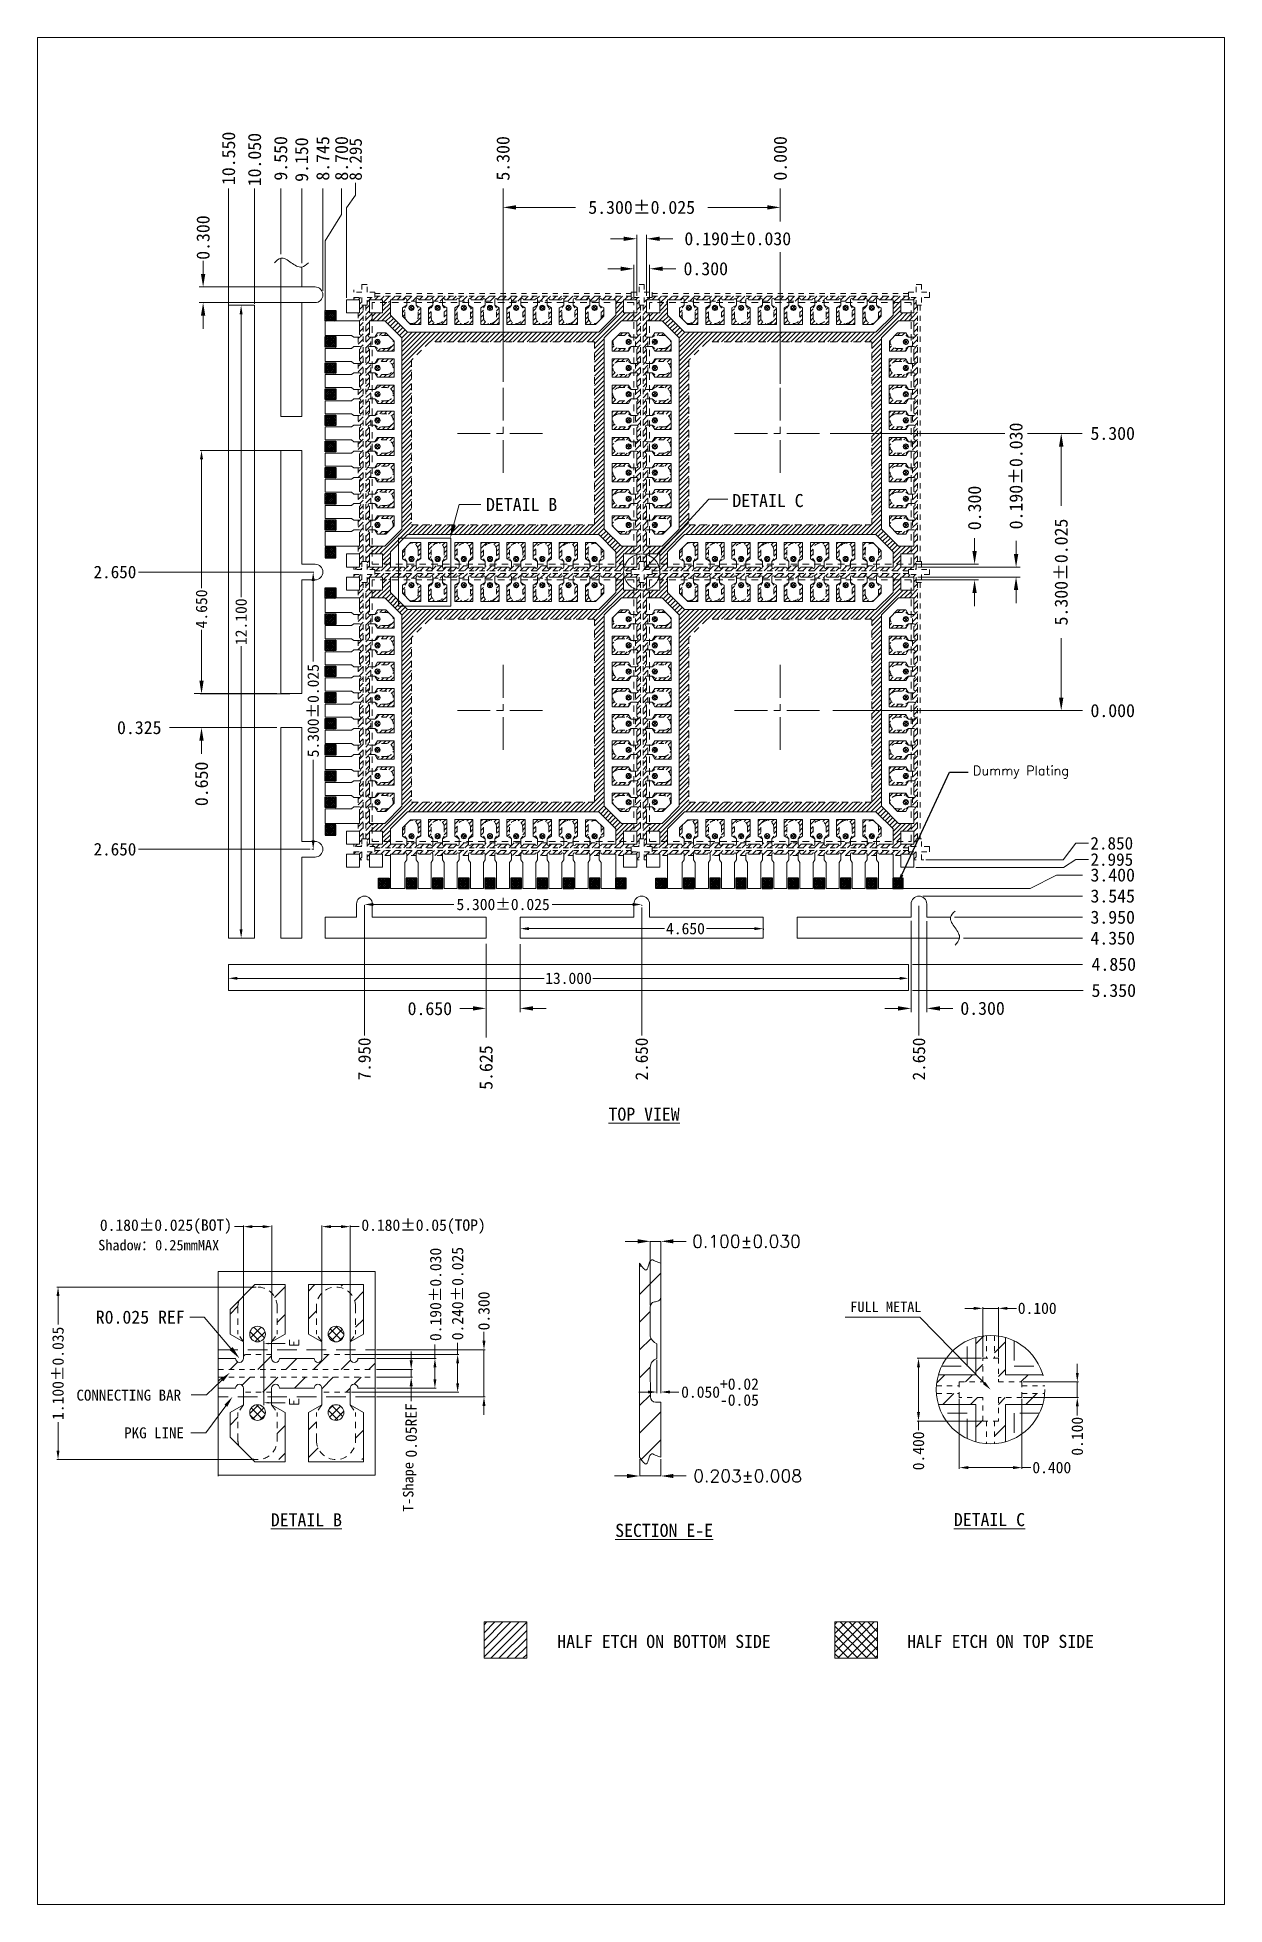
# Model space of a CAD drawing. Extents: x -40.6 to -17.9, y -29.5 to 6.2.
import ezdxf
from ezdxf import colors
from ezdxf.entities.mleader import LeaderData, LeaderLine
from ezdxf.enums import TextEntityAlignment as Align
from ezdxf.math import Vec2, Vec3

# ---------------------------------------------------------------- set-up
doc = ezdxf.new("R2010")
doc.units = 0
doc.header["$LTSCALE"] = 5
doc.header["$MEASUREMENT"] = 0
doc.header["$PDMODE"] = 3
for name, pattern in [('0', [0]), ('CENTER', [2, 1.25, -0.25, 0.25, -0.25]), ('HIDDEN', [0.375, 0.25, -0.125])]:
    doc.linetypes.add(name, pattern=pattern)
doc.layers.get('Defpoints').update_dxf_attribs({"linetype": 'CONTINUOUS'})
for name, color, linetype in [('1', 7, 'CONTINUOUS'), ('1D', 4, 'CONTINUOUS'), ('PKG', 2, 'CONTINUOUS'), ('PLATING', 3, 'CONTINUOUS'), ('图层1实体', 7, 'CONTINUOUS'), ('标注', 4, '0')]:
    doc.layers.add(name, color=color, linetype=linetype)
doc.layers.add('center', color=1, linetype='CONTINUOUS', lineweight=18)
doc.layers.add('ETCH', color=4, linetype='CONTINUOUS', lineweight=15)
doc.styles.add('SIMPLEX', font='SIMPLEX')
doc.styles.get("Standard").update_dxf_attribs({"font": 'romans.shx', "bigfont": 'bigfont.shx'})
doc.styles.add('宋体', font='SimSun.ttf')
doc.dimstyles.new('0D$0', dxfattribs={"dimscale": 0.078, "dimtxt": 1.15, "dimasz": 1.15, "dimexe": 0.3, "dimexo": 0.3, "dimgap": 0.3, "dimtad": 0, "dimdec": 3, "dimzin": 1, "dimdsep": 46, "dimtxsty": 'SIMPLEX', "dimcen": 0.1, "dimclrd": 256, "dimclre": 256, "dimclrt": 256, "dimadec": 0, "dimazin": 0, "dimtfac": 1, "dimtdec": 3, "dimtofl": 0, "dimtmove": 0, "dimatfit": 3, "dimfxl": 1, "dimlwd": -1, "dimlwe": -1, "dimarcsym": 2})
doc.dimstyles.get("Standard").update_dxf_attribs({"dimscale": 0.12, "dimtxt": 1, "dimasz": 1, "dimexe": 0.3, "dimexo": 0.3, "dimgap": 0.3, "dimtad": 0, "dimdec": 3, "dimzin": 0, "dimdsep": 46, "dimtxsty": 'SIMPLEX', "dimcen": 0.5, "dimclrd": 256, "dimclre": 256, "dimclrt": 256, "dimadec": 0, "dimazin": 0, "dimtfac": 1, "dimtdec": 3, "dimtofl": 0, "dimtmove": 0, "dimatfit": 0, "dimfxl": 1, "dimtolj": 1, "dimtzin": 0, "dimlwd": -1, "dimlwe": -1, "dimarcsym": 0})
pattern_1 = [(45, (0.5, 0), (-0.01767767, 0.01767767), []), (135, (0.5, 0), (-0.01767767, -0.01767767), [])]
pattern_2 = [(45, (1, 0), (-0.01767767, 0.01767767), []), (135, (1, 0), (-0.01767767, -0.01767767), [])]
pattern_3 = [(45, (1.5, 0), (-0.01767767, 0.01767767), []), (135, (1.5, 0), (-0.01767767, -0.01767767), [])]
pattern_4 = [(45, (2, 0), (-0.01767767, 0.01767767), []), (135, (2, 0), (-0.01767767, -0.01767767), [])]
pattern_5 = [(45, (2.5, 0), (-0.01767767, 0.01767767), []), (135, (2.5, 0), (-0.01767767, -0.01767767), [])]
pattern_6 = [(45, (3, 0), (-0.01767767, 0.01767767), []), (135, (3, 0), (-0.01767767, -0.01767767), [])]
pattern_7 = [(45, (3.5, 0), (-0.01767767, 0.01767767), []), (135, (3.5, 0), (-0.01767767, -0.01767767), [])]
pattern_8 = [(45, (4, 0), (-0.01767767, 0.01767767), []), (135, (4, 0), (-0.01767767, -0.01767767), [])]
pattern_9 = [(45, (5.3, 0), (-0.01767767, 0.01767767), []), (135, (5.3, 0), (-0.01767767, -0.01767767), [])]
pattern_10 = [(45, (0, 5.3), (-0.01767767, 0.01767767), []), (135, (0, 5.3), (-0.01767767, -0.01767767), [])]

msp = doc.modelspace()

# ---------------------------------------------------------------- texts
at = {"layer": '标注', "lineweight": 5, "style": '宋体'}
for s, p in [('HALF ETCH ON BOTTOM SIDE', (-26.5801, -24.4678, -0.0154)), ('HALF ETCH ON TOP SIDE', (-20.4017, -24.4678, -0.0154))]:
    msp.add_text(s, height=0.25, dxfattribs=at).set_placement(p, align=Align.MIDDLE_RIGHT)
at = {"layer": '标注', "lineweight": 5, "char_height": 0.25, "attachment_point": 5, "rotation": 90, "style": '宋体'}
for s, insert in [('10.550', (-36.944, 3.8846, -0.0291)), ('10.050', (-36.4479, 3.8608, -0.0291)), ('\\A1;9.550', (-35.9479, 3.8846, -0.0291)), ('\\A1;8.745', (-35.1429, 3.8846, -0.0291)), ('\\A1;8.700', (-34.7852, 3.8846, -0.0291)), ('\\A1;5.300', (-31.6979, 3.8846, -0.0291)), ('\\A1;0.000', (-26.3979, 3.8846, -0.0291)), ('\\A1;9.150', (-35.5479, 3.8608, -0.0291)), ('\\A1;0.300', (-37.4318, 2.3708, -0.0291)), ('\\A1;0.190±0.030', (-21.8909, -2.1871, -0.0291)), ('\\A1;0.300', (-22.6845, -2.7987, -0.0291)), ('\\A1;5.300±0.025', (-21.0278, -4.0237, -0.0291)), ('\\A1;0.650', (-37.4625, -8.0737, -0.0291)), ('\\A1;5.625', (-32.0229, -13.4972, -0.0291))]:
    msp.add_mtext(s, dxfattribs=dict(at, insert=insert))
at = {"layer": '标注', "lineweight": 5, "attachment_point": 5, "style": '宋体'}
for s, insert, char_height in [('\\A1;5.300±0.025', (-29.0479, 2.9476, -0.0291), 0.25), ('\\A1;0.190±0.030', (-27.2112, 2.3474, -0.0291), 0.25), ('\\A1;0.300', (-27.8229, 1.7739, -0.0291), 0.25), ('\\A1;5.300', (-20.0436, -1.3737, -0.0291), 0.25), ('\\A1;DETAIL B', (-31.3432, -2.732, -0.0291), 0.25), ('\\A1;DETAIL C', (-26.6338, -2.6589, -0.0291), 0.25), ('\\A1;0.000', (-20.0436, -6.6737, -0.0291), 0.25), ('\\A1;0.325', (-38.6528, -6.9987, -0.0291), 0.25), ('\\A1;3.400', (-20.0436, -9.8171, -0.0291), 0.25), ('\\A1;3.545', (-20.0436, -10.2187, -0.0291), 0.25), ('\\A1;3.950', (-20.0436, -10.6237, -0.0291), 0.25), ('\\A1;4.350', (-20.0436, -11.0237, -0.0291), 0.25), ('4.850', (-20.0232, -11.5237, -0.0291), 0.25), ('5.350', (-20.0232, -12.0237, -0.0291), 0.25), ('\\A1;0.650', (-33.0979, -12.3712, -0.0291), 0.25), ('\\A1;0.300', (-22.5316, -12.366, -0.0291), 0.25), ('\\A1;{\\LTOP VIEW}', (-29.0019, -14.3889, -0.0291), 0.25), ('CONNECTING BAR', (-38.8533, -19.7616, 0.1418), 0.21), ('PKG LINE', (-38.3697, -20.4821, 0.1418), 0.21)]:
    msp.add_mtext(s, dxfattribs=dict(at, insert=insert, char_height=char_height))
at = {"layer": '标注', "lineweight": 5, "attachment_point": 9, "style": '宋体'}
for s, insert, char_height, width in [('\\A1;Shadow：0.25mmMAX', (-37.1251, -16.9956, -0.0291), 0.2, 5.592015), ('\\A1;R0.025 REF', (-37.7837, -18.3971, 0.1418), 0.25, 2.974996), ('\\A1;FULL METAL', (-23.6995, -18.1727), 0.2, 5.412099), ('{\\LDETAIL B}', (-34.7773, -22.2679, 0.1418), 0.25, 3.882225), ('{\\LDETAIL C}', (-21.7193, -22.2679, 0.1418), 0.25, 3.882225), ('\\A1;\\LSECTION E-E', (-27.684, -22.4739, -0.0291), 0.25, 2.046351)]:
    msp.add_mtext(s, dxfattribs=dict(at, insert=insert, char_height=char_height, width=width))
at = {"layer": '标注', "lineweight": 5, "char_height": 0.18, "attachment_point": 5, "rotation": 90}
for insert in [(-35.6932, -18.7626), (-35.6917, -19.8884)]:
    msp.add_mtext('E', dxfattribs=dict(at, insert=insert))
at = {"layer": '标注', "lineweight": 5, "insert": (-33.3541, -21.0393, 0.1418), "char_height": 0.2, "width": 3.482206, "attachment_point": 9, "rotation": 90, "style": '宋体'}
msp.add_mtext('\\A1;T-Shape', dxfattribs=at)

# ---------------------------------------------------------------- blocks, each defined once
blk = doc.blocks.new('*D0')
at = {"layer": 'Defpoints', "color": 0, "transparency": 16777216}
for p in [(-6656.145, -1072.052), (-6655.004, -1072.052), (-6656.145, -1072.622)]:
    blk.add_point(p, dxfattribs=at)
at = {"layer": '标注', "color": 4, "lineweight": 5, "transparency": 16777216}
for p, q in [((-6655.004, -1072.052), (-6655.004, -1071.788)), ((-6656.122, -1072.052), (-6654.981, -1072.052)), ((-6655.004, -1072.451), (-6655.004, -1072.224)), ((-6656.122, -1072.622), (-6654.981, -1072.622))]:
    blk.add_line(p, q, dxfattribs=at)
at = {"layer": '标注', "color": 4, "transparency": 16777216}
for points in [[(-6654.976, -1072.224), (-6655.033, -1072.224), (-6655.004, -1072.052)], [(-6655.033, -1072.451), (-6654.976, -1072.451), (-6655.004, -1072.622)]]:
    blk.add_solid(points, dxfattribs=at)
at = {"layer": '标注', "color": 4, "lineweight": 5, "transparency": 16777216, "insert": (-6654.99, -1070.829), "char_height": 0.21841, "attachment_point": 5, "rotation": 90, "style": '宋体'}
blk.add_mtext('0.190%%P0.030', dxfattribs=at)
blk = doc.blocks.new('*D1')
at = {"layer": 'Defpoints', "color": 0, "transparency": 16777216}
for p in [(-6656.625, -1071.977), (-6654.57, -1071.977), (-6656.625, -1072.697)]:
    blk.add_point(p, dxfattribs=at)
at = {"layer": '标注', "color": 4, "lineweight": 5, "transparency": 16777216}
for p, q in [((-6656.602, -1071.977), (-6654.546, -1071.977)), ((-6654.57, -1071.977), (-6654.57, -1071.756)), ((-6654.57, -1072.526), (-6654.57, -1072.149)), ((-6656.602, -1072.697), (-6654.546, -1072.697))]:
    blk.add_line(p, q, dxfattribs=at)
at = {"layer": '标注', "color": 4, "transparency": 16777216}
for points in [[(-6654.541, -1072.149), (-6654.598, -1072.149), (-6654.57, -1071.977)], [(-6654.598, -1072.526), (-6654.541, -1072.526), (-6654.57, -1072.697)]]:
    blk.add_solid(points, dxfattribs=at)
at = {"layer": '标注', "color": 4, "lineweight": 5, "transparency": 16777216, "insert": (-6654.57, -1070.813), "char_height": 0.21841, "attachment_point": 5, "rotation": 90, "style": '宋体'}
blk.add_mtext('0.240%%P0.025', dxfattribs=at)
blk = doc.blocks.new('*D2')
at = {"layer": 'Defpoints', "color": 0, "transparency": 16777216}
for p in [(-6658.125, -1069.533), (-6658.665, -1071.737), (-6658.125, -1071.737)]:
    blk.add_point(p, dxfattribs=at)
at = {"layer": '标注', "lineweight": 5, "transparency": 16777216}
for p, q in [((-6658.665, -1069.533), (-6658.837, -1069.533)), ((-6658.665, -1071.714), (-6658.665, -1069.51)), ((-6658.494, -1069.533), (-6658.297, -1069.533)), ((-6658.125, -1071.714), (-6658.125, -1069.51))]:
    blk.add_line(p, q, dxfattribs=at)
at = {"layer": '标注', "transparency": 16777216}
for points in [[(-6658.494, -1069.505), (-6658.494, -1069.562), (-6658.665, -1069.533)], [(-6658.297, -1069.562), (-6658.297, -1069.505), (-6658.125, -1069.533)]]:
    blk.add_solid(points, dxfattribs=at)
at = {"layer": '标注', "lineweight": 5, "transparency": 16777216, "insert": (-6660.146, -1069.533), "char_height": 0.21841, "attachment_point": 5, "style": '宋体'}
blk.add_mtext('0.180%%P0.025(BOT)', dxfattribs=at)
blk = doc.blocks.new('*D3')
at = {"layer": 'Defpoints', "color": 0, "transparency": 16777216}
for p in [(-6658.395, -1070.687), (-6662.209, -1073.987), (-6658.395, -1073.987)]:
    blk.add_point(p, dxfattribs=at)
at = {"layer": '标注', "lineweight": 5, "transparency": 16777216}
for p, q in [((-6658.419, -1070.687), (-6662.233, -1070.687)), ((-6662.209, -1070.859), (-6662.209, -1071.404)), ((-6662.209, -1073.816), (-6662.209, -1073.27)), ((-6658.419, -1073.987), (-6662.233, -1073.987))]:
    blk.add_line(p, q, dxfattribs=at)
at = {"layer": '标注', "transparency": 16777216}
for points in [[(-6662.181, -1070.859), (-6662.238, -1070.859), (-6662.209, -1070.687)], [(-6662.238, -1073.816), (-6662.181, -1073.816), (-6662.209, -1073.987)]]:
    blk.add_solid(points, dxfattribs=at)
at = {"layer": '标注', "lineweight": 5, "transparency": 16777216, "insert": (-6662.209, -1072.337), "char_height": 0.21841, "attachment_point": 5, "rotation": 90, "style": '宋体'}
blk.add_mtext('{\\C4;1.100%%P0.035}', dxfattribs=at)
blk = doc.blocks.new('*D4')
at = {"layer": 'Defpoints', "color": 0, "transparency": 16777216}
for p in [(-6656.351, -1063.364), (-6651.051, -1063.364), (-6651.051, -1063.374)]:
    blk.add_point(p, dxfattribs=at)
at = {"layer": '标注', "lineweight": 5, "transparency": 16777216}
for p, q in [((-6656.351, -1063.387), (-6656.351, -1063.398)), ((-6656.18, -1063.374), (-6654.643, -1063.374)), ((-6651.223, -1063.374), (-6652.76, -1063.374)), ((-6651.051, -1063.387), (-6651.051, -1063.398))]:
    blk.add_line(p, q, dxfattribs=at)
at = {"layer": '标注', "transparency": 16777216}
for points in [[(-6656.18, -1063.346), (-6656.18, -1063.403), (-6656.351, -1063.374)], [(-6651.223, -1063.403), (-6651.223, -1063.346), (-6651.051, -1063.374)]]:
    blk.add_solid(points, dxfattribs=at)
at = {"layer": '标注', "lineweight": 5, "transparency": 16777216, "insert": (-6653.701, -1063.374), "char_height": 0.21841, "attachment_point": 5, "style": '宋体'}
blk.add_mtext('5.300%%p0.025', dxfattribs=at)
blk = doc.blocks.new('*D5')
at = {"layer": 'Defpoints', "color": 0, "transparency": 16777216}
for p in [(-6657.331, -1057.019), (-6657.296, -1057.019), (-6657.296, -1062.319)]:
    blk.add_point(p, dxfattribs=at)
at = {"layer": '标注', "lineweight": 5, "transparency": 16777216}
for p, q in [((-6657.32, -1057.019), (-6657.355, -1057.019)), ((-6657.331, -1057.19), (-6657.331, -1058.727)), ((-6657.331, -1062.147), (-6657.331, -1060.61)), ((-6657.32, -1062.319), (-6657.355, -1062.319))]:
    blk.add_line(p, q, dxfattribs=at)
at = {"layer": '标注', "transparency": 16777216}
for points in [[(-6657.303, -1057.19), (-6657.36, -1057.19), (-6657.331, -1057.019)], [(-6657.36, -1062.147), (-6657.303, -1062.147), (-6657.331, -1062.319)]]:
    blk.add_solid(points, dxfattribs=at)
at = {"layer": '标注', "lineweight": 5, "transparency": 16777216, "insert": (-6657.331, -1059.669), "char_height": 0.21841, "attachment_point": 5, "rotation": 90, "style": '宋体'}
blk.add_mtext('5.300%%p0.025', dxfattribs=at)
blk = doc.blocks.new('*D6')
at = {"layer": 'Defpoints', "color": 0, "transparency": 16777216}
for p in [(-6648.401, -1059.669), (-6645.751, -1063.364), (-6645.751, -1065.881)]:
    blk.add_point(p, dxfattribs=at)
at = {"layer": '标注', "color": 4, "lineweight": 5, "transparency": 16777216}
blk.add_line((-6645.751, -1063.4), (-6645.751, -1065.881), dxfattribs=at)
at = {"layer": '标注', "color": 4, "lineweight": 5, "transparency": 16777216, "insert": (-6645.751, -1066.328), "char_height": 0.24, "attachment_point": 5, "rotation": 90, "style": '宋体'}
blk.add_mtext('\\A1;2.650', dxfattribs=at)
blk = doc.blocks.new('*D7')
at = {"layer": 'Defpoints', "color": 0, "transparency": 16777216}
for p in [(-6648.401, -1059.669), (-6651.051, -1063.398), (-6651.051, -1065.881)]:
    blk.add_point(p, dxfattribs=at)
at = {"layer": '标注', "color": 4, "lineweight": 5, "transparency": 16777216}
blk.add_line((-6651.051, -1063.434), (-6651.051, -1065.881), dxfattribs=at)
at = {"layer": '标注', "color": 4, "lineweight": 5, "transparency": 16777216, "insert": (-6651.051, -1066.328), "char_height": 0.24, "attachment_point": 5, "rotation": 90, "style": '宋体'}
blk.add_mtext('\\A1;2.650', dxfattribs=at)
blk = doc.blocks.new('*D8')
at = {"layer": 'Defpoints', "color": 0, "transparency": 16777216}
for p in [(-6648.401, -1059.669), (-6656.351, -1063.364), (-6656.351, -1065.881)]:
    blk.add_point(p, dxfattribs=at)
at = {"layer": '标注', "color": 4, "lineweight": 5, "transparency": 16777216}
blk.add_line((-6656.351, -1063.4), (-6656.351, -1065.881), dxfattribs=at)
at = {"layer": '标注', "color": 4, "lineweight": 5, "transparency": 16777216, "insert": (-6656.351, -1066.326), "char_height": 0.24, "attachment_point": 5, "rotation": 90, "style": '宋体'}
blk.add_mtext('\\A1;7.950', dxfattribs=at)
blk = doc.blocks.new('*D9')
at = {"layer": 'Defpoints', "color": 0, "transparency": 16777216}
for p in [(-6660.674, -1057.019), (-6657.32, -1057.019), (-6648.401, -1059.669)]:
    blk.add_point(p, dxfattribs=at)
at = {"layer": '标注', "color": 4, "lineweight": 5, "transparency": 16777216}
blk.add_line((-6657.356, -1057.019), (-6660.674, -1057.019), dxfattribs=at)
at = {"layer": '标注', "color": 4, "lineweight": 5, "transparency": 16777216, "insert": (-6661.121, -1057.019), "char_height": 0.24, "attachment_point": 5, "style": '宋体'}
blk.add_mtext('\\A1;2.650', dxfattribs=at)
blk = doc.blocks.new('*D10')
at = {"layer": 'Defpoints', "color": 0, "transparency": 16777216}
for p in [(-6648.401, -1059.669), (-6660.674, -1062.319), (-6657.355, -1062.319)]:
    blk.add_point(p, dxfattribs=at)
at = {"layer": '标注', "color": 4, "lineweight": 5, "transparency": 16777216}
blk.add_line((-6657.391, -1062.319), (-6660.674, -1062.319), dxfattribs=at)
at = {"layer": '标注', "color": 4, "lineweight": 5, "transparency": 16777216, "insert": (-6661.121, -1062.319), "char_height": 0.24, "attachment_point": 5, "style": '宋体'}
blk.add_mtext('\\A1;2.650', dxfattribs=at)
blk = doc.blocks.new('*D11')
at = {"layer": 'Defpoints', "color": 0, "transparency": 16777216}
for p in [(-6657.751, -1054.694), (-6659.466, -1059.344), (-6657.751, -1059.344)]:
    blk.add_point(p, dxfattribs=at)
at = {"layer": '标注', "lineweight": 5, "transparency": 16777216}
for p, q in [((-6657.775, -1054.694), (-6659.489, -1054.694)), ((-6659.466, -1054.865), (-6659.466, -1057.324)), ((-6659.466, -1059.172), (-6659.466, -1058.125)), ((-6657.775, -1059.344), (-6659.489, -1059.344))]:
    blk.add_line(p, q, dxfattribs=at)
at = {"layer": '标注', "transparency": 16777216}
for points in [[(-6659.437, -1054.865), (-6659.495, -1054.865), (-6659.466, -1054.694)], [(-6659.495, -1059.172), (-6659.437, -1059.172), (-6659.466, -1059.344)]]:
    blk.add_solid(points, dxfattribs=at)
at = {"layer": '标注', "lineweight": 5, "transparency": 16777216, "insert": (-6659.466, -1057.724), "char_height": 0.2184, "attachment_point": 5, "rotation": 90, "style": '宋体'}
blk.add_mtext('4.650', dxfattribs=at)
blk = doc.blocks.new('*D12')
at = {"layer": 'Defpoints', "color": 0, "transparency": 16777216}
for p in [(-6656.145, -1071.887), (-6656.145, -1072.787), (-6654.067, -1072.787)]:
    blk.add_point(p, dxfattribs=at)
at = {"layer": '标注', "lineweight": 5, "transparency": 16777216}
for p, q in [((-6654.067, -1071.716), (-6654.067, -1071.544)), ((-6656.122, -1071.887), (-6654.043, -1071.887)), ((-6654.067, -1071.887), (-6654.067, -1072.787)), ((-6656.122, -1072.787), (-6654.043, -1072.787)), ((-6654.067, -1072.959), (-6654.067, -1073.13))]:
    blk.add_line(p, q, dxfattribs=at)
at = {"layer": '标注', "transparency": 16777216}
for points in [[(-6654.095, -1071.716), (-6654.038, -1071.716), (-6654.067, -1071.887)], [(-6654.038, -1072.959), (-6654.095, -1072.959), (-6654.067, -1072.787)]]:
    blk.add_solid(points, dxfattribs=at)
at = {"layer": '标注', "lineweight": 5, "transparency": 16777216, "insert": (-6654.067, -1071.145), "char_height": 0.2184, "attachment_point": 5, "rotation": 90, "style": '宋体'}
blk.add_mtext('0.300', dxfattribs=at)
blk = doc.blocks.new('*D14')
at = {"layer": 'Defpoints', "color": 0, "transparency": 16777216}
for p in [(-6653.376, -1063.819), (-6648.726, -1063.819), (-6648.726, -1063.836)]:
    blk.add_point(p, dxfattribs=at)
at = {"layer": '标注', "lineweight": 5, "transparency": 16777216}
for p, q in [((-6653.376, -1063.842), (-6653.376, -1063.86)), ((-6653.205, -1063.836), (-6650.616, -1063.836)), ((-6648.898, -1063.836), (-6649.815, -1063.836)), ((-6648.726, -1063.842), (-6648.726, -1063.86))]:
    blk.add_line(p, q, dxfattribs=at)
at = {"layer": '标注', "transparency": 16777216}
for points in [[(-6653.205, -1063.808), (-6653.205, -1063.865), (-6653.376, -1063.836)], [(-6648.898, -1063.865), (-6648.898, -1063.808), (-6648.726, -1063.836)]]:
    blk.add_solid(points, dxfattribs=at)
at = {"layer": '标注', "lineweight": 5, "transparency": 16777216, "insert": (-6650.215, -1063.836), "char_height": 0.2184, "attachment_point": 5, "style": '宋体'}
blk.add_mtext('4.650', dxfattribs=at)
blk = doc.blocks.new('*D17')
at = {"layer": 'Defpoints', "color": 0, "transparency": 16777216}
for p in [(-6658.709, -1051.919), (-6658.704, -1051.919), (-6658.704, -1064.019)]:
    blk.add_point(p, dxfattribs=at)
at = {"layer": '标注', "lineweight": 5, "transparency": 16777216}
for p, q in [((-6658.727, -1051.919), (-6658.733, -1051.919)), ((-6658.709, -1052.09), (-6658.709, -1057.502)), ((-6658.709, -1063.847), (-6658.709, -1058.435)), ((-6658.727, -1064.019), (-6658.733, -1064.019))]:
    blk.add_line(p, q, dxfattribs=at)
at = {"layer": '标注', "transparency": 16777216}
for points in [[(-6658.681, -1052.09), (-6658.738, -1052.09), (-6658.709, -1051.919)], [(-6658.738, -1063.847), (-6658.681, -1063.847), (-6658.709, -1064.019)]]:
    blk.add_solid(points, dxfattribs=at)
at = {"layer": '标注', "lineweight": 5, "transparency": 16777216, "insert": (-6658.709, -1057.969), "char_height": 0.2184, "attachment_point": 5, "rotation": 90, "style": '宋体'}
blk.add_mtext('12.100', dxfattribs=at)
blk = doc.blocks.new('*D18')
at = {"layer": 'Defpoints', "color": 0, "transparency": 16777216}
for p in [(-6648.401, -1059.669), (-6642.513, -1062.205), (-6645.656, -1062.519)]:
    blk.add_point(p, dxfattribs=at)
at = {"layer": '标注', "linetype": 'Continuous', "lineweight": 5, "transparency": 16777216}
for p, q in [((-6642.993, -1062.519), (-6642.753, -1062.205)), ((-6642.753, -1062.205), (-6642.513, -1062.205)), ((-6645.62, -1062.519), (-6642.993, -1062.519))]:
    blk.add_line(p, q, dxfattribs=at)
at = {"layer": '标注', "lineweight": 5, "transparency": 16777216, "insert": (-6642.065, -1062.205), "char_height": 0.24, "attachment_point": 5, "style": '宋体'}
blk.add_mtext('\\A1;2.850', dxfattribs=at)
blk = doc.blocks.new('*D19')
at = {"layer": 'Defpoints', "color": 0, "transparency": 16777216}
for p in [(-6648.401, -1059.669), (-6645.846, -1062.664), (-6642.509, -1062.516)]:
    blk.add_point(p, dxfattribs=at)
at = {"layer": '标注', "linetype": 'Continuous', "lineweight": 5, "transparency": 16777216}
for p, q in [((-6645.81, -1062.664), (-6642.989, -1062.664)), ((-6642.989, -1062.664), (-6642.749, -1062.516)), ((-6642.749, -1062.516), (-6642.509, -1062.516))]:
    blk.add_line(p, q, dxfattribs=at)
at = {"layer": '标注', "lineweight": 5, "transparency": 16777216, "insert": (-6642.064, -1062.516), "char_height": 0.24, "attachment_point": 5, "style": '宋体'}
blk.add_mtext('\\A1;2.995', dxfattribs=at)
blk = doc.blocks.new('*D20')
at = {"layer": 'Defpoints', "color": 0, "transparency": 16777216}
for p in [(-6656.52, -1049.576), (-6656.696, -1051.814), (-6648.401, -1059.669)]:
    blk.add_point(p, dxfattribs=at)
at = {"layer": '标注', "linetype": 'Continuous', "lineweight": 5, "transparency": 16777216}
for p, q in [((-6656.696, -1050.056), (-6656.52, -1049.816)), ((-6656.52, -1049.816), (-6656.52, -1049.576)), ((-6656.696, -1051.778), (-6656.696, -1050.056))]:
    blk.add_line(p, q, dxfattribs=at)
at = {"layer": '标注', "lineweight": 5, "transparency": 16777216, "insert": (-6656.52, -1049.129), "char_height": 0.24, "attachment_point": 5, "rotation": 90, "style": '宋体'}
blk.add_mtext('\\A1;8.295', dxfattribs=at)
blk = doc.blocks.new('*D22')
at = {"layer": 'Defpoints', "color": 0, "transparency": 16777216}
for p in [(-6656.145, -1072.262), (-6656.145, -1072.412), (-6655.458, -1072.412)]:
    blk.add_point(p, dxfattribs=at)
at = {"layer": '标注', "lineweight": 5, "transparency": 16777216}
for p, q in [((-6655.458, -1072.091), (-6655.458, -1071.919)), ((-6656.122, -1072.262), (-6655.435, -1072.262)), ((-6655.458, -1072.262), (-6655.458, -1072.412)), ((-6656.122, -1072.412), (-6655.435, -1072.412)), ((-6655.458, -1072.584), (-6655.458, -1072.869))]:
    blk.add_line(p, q, dxfattribs=at)
at = {"layer": '标注', "transparency": 16777216}
for points in [[(-6655.487, -1072.091), (-6655.429, -1072.091), (-6655.458, -1072.262)], [(-6655.429, -1072.584), (-6655.487, -1072.584), (-6655.458, -1072.412)]]:
    blk.add_solid(points, dxfattribs=at)
at = {"layer": '标注', "lineweight": 5, "transparency": 16777216, "insert": (-6655.458, -1073.428), "char_height": 0.2184, "attachment_point": 5, "rotation": 90, "style": '宋体'}
blk.add_mtext('0.05REF', dxfattribs=at)
blk = doc.blocks.new('*D23')
at = {"layer": 'Defpoints', "color": 0, "transparency": 16777216}
for p in [(-6644.232, -1071.095), (-6644.532, -1072.05), (-6644.232, -1072.05)]:
    blk.add_point(p, dxfattribs=at)
at = {"layer": '标注', "lineweight": 5, "transparency": 16777216}
for p, q in [((-6644.703, -1071.095), (-6644.875, -1071.095)), ((-6644.532, -1072.026), (-6644.532, -1071.072)), ((-6644.532, -1071.095), (-6644.232, -1071.095)), ((-6644.232, -1072.026), (-6644.232, -1071.072)), ((-6644.06, -1071.095), (-6643.889, -1071.095))]:
    blk.add_line(p, q, dxfattribs=at)
at = {"layer": '标注', "transparency": 16777216}
for points in [[(-6644.703, -1071.124), (-6644.703, -1071.067), (-6644.532, -1071.095)], [(-6644.06, -1071.067), (-6644.06, -1071.124), (-6644.232, -1071.095)]]:
    blk.add_solid(points, dxfattribs=at)
at = {"layer": '标注', "lineweight": 5, "transparency": 16777216, "insert": (-6643.49, -1071.095), "char_height": 0.2184, "attachment_point": 5, "style": '宋体'}
blk.add_mtext('0.100', dxfattribs=at)
blk = doc.blocks.new('*D24')
at = {"layer": 'Defpoints', "color": 0, "transparency": 16777216}
for p in [(-6643.782, -1072.5), (-6643.782, -1072.8), (-6642.724, -1072.8)]:
    blk.add_point(p, dxfattribs=at)
at = {"layer": '标注', "lineweight": 5, "transparency": 16777216}
for p, q in [((-6642.724, -1072.328), (-6642.724, -1072.156)), ((-6643.758, -1072.5), (-6642.7, -1072.5)), ((-6642.724, -1072.5), (-6642.724, -1072.8)), ((-6643.758, -1072.8), (-6642.7, -1072.8)), ((-6642.724, -1072.971), (-6642.724, -1073.143))]:
    blk.add_line(p, q, dxfattribs=at)
at = {"layer": '标注', "transparency": 16777216}
for points in [[(-6642.752, -1072.328), (-6642.695, -1072.328), (-6642.724, -1072.5)], [(-6642.695, -1072.971), (-6642.752, -1072.971), (-6642.724, -1072.8)]]:
    blk.add_solid(points, dxfattribs=at)
at = {"layer": '标注', "lineweight": 5, "transparency": 16777216, "insert": (-6642.724, -1073.541), "char_height": 0.2184, "attachment_point": 5, "rotation": 90, "style": '宋体'}
blk.add_mtext('0.100', dxfattribs=at)
blk = doc.blocks.new('*D25')
at = {"layer": 'Defpoints', "color": 0, "transparency": 16777216}
for p in [(-6644.982, -1072.8), (-6643.782, -1072.8), (-6643.782, -1074.14)]:
    blk.add_point(p, dxfattribs=at)
at = {"layer": '标注', "lineweight": 5, "transparency": 16777216}
for p, q in [((-6644.982, -1072.823), (-6644.982, -1074.163)), ((-6643.782, -1072.823), (-6643.782, -1074.163)), ((-6644.81, -1074.14), (-6643.953, -1074.14)), ((-6643.782, -1074.14), (-6643.61, -1074.14))]:
    blk.add_line(p, q, dxfattribs=at)
at = {"layer": '标注', "transparency": 16777216}
for points in [[(-6644.81, -1074.111), (-6644.81, -1074.168), (-6644.982, -1074.14)], [(-6643.953, -1074.168), (-6643.953, -1074.111), (-6643.782, -1074.14)]]:
    blk.add_solid(points, dxfattribs=at)
at = {"layer": '标注', "lineweight": 5, "transparency": 16777216, "insert": (-6643.212, -1074.14), "char_height": 0.2184, "attachment_point": 5, "style": '宋体'}
blk.add_mtext('0.400', dxfattribs=at)
blk = doc.blocks.new('*D26')
at = {"layer": 'Defpoints', "color": 0, "transparency": 16777216}
for p in [(-6644.532, -1072.05), (-6645.76, -1073.25), (-6644.532, -1073.25)]:
    blk.add_point(p, dxfattribs=at)
at = {"layer": '标注', "lineweight": 5, "transparency": 16777216}
for p, q in [((-6644.555, -1072.05), (-6645.783, -1072.05)), ((-6645.76, -1072.221), (-6645.76, -1073.078)), ((-6644.555, -1073.25), (-6645.783, -1073.25)), ((-6645.76, -1073.25), (-6645.76, -1073.421))]:
    blk.add_line(p, q, dxfattribs=at)
at = {"layer": '标注', "transparency": 16777216}
for points in [[(-6645.731, -1072.221), (-6645.788, -1072.221), (-6645.76, -1072.05)], [(-6645.788, -1073.078), (-6645.731, -1073.078), (-6645.76, -1073.25)]]:
    blk.add_solid(points, dxfattribs=at)
at = {"layer": '标注', "lineweight": 5, "transparency": 16777216, "insert": (-6645.76, -1073.82), "char_height": 0.2184, "attachment_point": 5, "rotation": 90, "style": '宋体'}
blk.add_mtext('0.400', dxfattribs=at)
blk = doc.blocks.new('*D27')
at = {"layer": 'Defpoints', "color": 0, "transparency": 16777216}
for p in [(-6650.684, -1069.814), (-6650.684, -1070.868), (-6650.887, -1071.068)]:
    blk.add_point(p, dxfattribs=at)
at = {"layer": '标注', "linetype": 'Continuous', "lineweight": 5, "transparency": 16777216}
for p, q in [((-6651.127, -1069.814), (-6651.367, -1069.814)), ((-6650.887, -1071.032), (-6650.887, -1069.808)), ((-6650.887, -1069.814), (-6650.684, -1069.814)), ((-6650.684, -1070.832), (-6650.684, -1069.808)), ((-6650.444, -1069.814), (-6650.204, -1069.814))]:
    blk.add_line(p, q, dxfattribs=at)
at = {"layer": '标注', "transparency": 16777216}
for points in [[(-6651.127, -1069.854), (-6651.127, -1069.774), (-6650.887, -1069.814)], [(-6650.444, -1069.774), (-6650.444, -1069.854), (-6650.684, -1069.814)]]:
    blk.add_solid(points, dxfattribs=at)
at = {"layer": '标注', "lineweight": 5, "transparency": 16777216, "insert": (-6649.048, -1069.814), "char_height": 0.24, "attachment_point": 5, "style": 'SIMPLEX'}
blk.add_mtext('\\A1;0.100±0.030', dxfattribs=at)
blk = doc.blocks.new('*D28')
at = {"layer": 'Defpoints', "color": 0, "transparency": 16777216}
for p in [(-6651.09, -1073.94), (-6650.684, -1073.94), (-6650.684, -1074.3)]:
    blk.add_point(p, dxfattribs=at)
at = {"layer": '标注', "linetype": 'Continuous', "lineweight": 5, "transparency": 16777216}
for p, q in [((-6651.09, -1073.976), (-6651.09, -1074.306)), ((-6650.684, -1073.976), (-6650.684, -1074.306)), ((-6651.33, -1074.3), (-6651.57, -1074.3)), ((-6651.09, -1074.3), (-6650.684, -1074.3)), ((-6650.444, -1074.3), (-6650.204, -1074.3))]:
    blk.add_line(p, q, dxfattribs=at)
at = {"layer": '标注', "transparency": 16777216}
for points in [[(-6651.33, -1074.34), (-6651.33, -1074.26), (-6651.09, -1074.3)], [(-6650.444, -1074.26), (-6650.444, -1074.34), (-6650.684, -1074.3)]]:
    blk.add_solid(points, dxfattribs=at)
at = {"layer": '标注', "lineweight": 5, "transparency": 16777216, "insert": (-6649.026, -1074.3), "char_height": 0.24, "attachment_point": 5, "style": 'SIMPLEX'}
blk.add_mtext('\\A1;0.203%%P0.008', dxfattribs=at)
blk = doc.blocks.new('*D29')
at = {"layer": 'Defpoints', "color": 0, "transparency": 16777216}
for p in [(-6658.951, -1064.769), (-6645.951, -1064.769), (-6645.951, -1064.786)]:
    blk.add_point(p, dxfattribs=at)
at = {"layer": '标注', "lineweight": 5, "transparency": 16777216}
for p, q in [((-6658.951, -1064.792), (-6658.951, -1064.809)), ((-6658.78, -1064.786), (-6652.918, -1064.786)), ((-6646.123, -1064.786), (-6651.985, -1064.786)), ((-6645.951, -1064.792), (-6645.951, -1064.809))]:
    blk.add_line(p, q, dxfattribs=at)
at = {"layer": '标注', "transparency": 16777216}
for points in [[(-6658.78, -1064.757), (-6658.78, -1064.814), (-6658.951, -1064.786)], [(-6646.123, -1064.814), (-6646.123, -1064.757), (-6645.951, -1064.786)]]:
    blk.add_solid(points, dxfattribs=at)
at = {"layer": '标注', "lineweight": 5, "transparency": 16777216, "insert": (-6652.451, -1064.786), "char_height": 0.2184, "attachment_point": 5, "style": '宋体'}
blk.add_mtext('13.000', dxfattribs=at)
blk = doc.blocks.new('*D30')
at = {"layer": 'Defpoints', "color": 0, "transparency": 16777216}
for p in [(-6650.684, -1070.837), (-6650.76, -1072.054), (-6650.684, -1072.695)]:
    blk.add_point(p, dxfattribs=at)
at = {"layer": '标注', "lineweight": 5, "transparency": 16777216}
for p, q in [((-6650.684, -1070.86), (-6650.684, -1072.718)), ((-6650.76, -1072.078), (-6650.76, -1072.718)), ((-6650.932, -1072.695), (-6651.103, -1072.695)), ((-6650.513, -1072.695), (-6650.341, -1072.695))]:
    blk.add_line(p, q, dxfattribs=at)
at = {"layer": '标注', "transparency": 16777216}
for points in [[(-6650.932, -1072.723), (-6650.932, -1072.666), (-6650.76, -1072.695)], [(-6650.513, -1072.666), (-6650.513, -1072.723), (-6650.684, -1072.695)]]:
    blk.add_solid(points, dxfattribs=at)
at = {"layer": '标注', "lineweight": 5, "transparency": 16777216, "insert": (-6649.554, -1072.695), "char_height": 0.21841, "attachment_point": 5, "style": '宋体'}
blk.add_mtext('\\A1;0.050\\S+0.02^ -0.05;', dxfattribs=at)
blk = doc.blocks.new('*D31')
at = {"layer": 'Defpoints', "color": 0, "transparency": 16777216}
for p in [(-6656.625, -1069.533), (-6657.165, -1071.737), (-6656.625, -1071.737)]:
    blk.add_point(p, dxfattribs=at)
at = {"layer": '标注', "lineweight": 5, "transparency": 16777216}
for p, q in [((-6657.165, -1071.714), (-6657.165, -1069.51)), ((-6656.994, -1069.533), (-6656.797, -1069.533)), ((-6656.625, -1071.714), (-6656.625, -1069.51)), ((-6656.625, -1069.533), (-6656.454, -1069.533))]:
    blk.add_line(p, q, dxfattribs=at)
at = {"layer": '标注', "transparency": 16777216}
for points in [[(-6656.994, -1069.505), (-6656.994, -1069.562), (-6657.165, -1069.533)], [(-6656.797, -1069.562), (-6656.797, -1069.505), (-6656.625, -1069.533)]]:
    blk.add_solid(points, dxfattribs=at)
at = {"layer": '标注', "color": 1, "lineweight": 5, "transparency": 16777216, "insert": (-6655.222, -1069.533), "char_height": 0.21841, "attachment_point": 5, "style": '宋体'}
blk.add_mtext('\\A2;0.180%%p0.05(TOP)', dxfattribs=at)
blk = doc.blocks.new('*U37')
at = {"layer": '1', "lineweight": 5}
for p, q in [((-0.09, -0.118), (-0.09, -0.223)), ((0.09, -0.118), (0.09, -0.223))]:
    blk.add_line(p, q, dxfattribs=at)
for points in [[(0.175, -0.068), (0.175, 0.248), (-0.175, 0.248), (-0.175, -0.068)], [(-0.175, -0.068), (-0.09, -0.118)], [(0.09, -0.118), (0.175, -0.068)]]:
    blk.add_lwpolyline(points, dxfattribs=at)
blk.add_circle((0, -0.068), 0.05, dxfattribs=at)
for centre in [(-0.115, -0.223), (0.115, -0.223)]:
    blk.add_arc(centre, 0.025, 180, 0, dxfattribs=at)
at = {"layer": '1D', "linetype": 'HIDDEN', "lineweight": 5, "ltscale": 0.02}
for p, q in [((-0.125, 0.107), (-0.125, -0.068)), ((0.125, 0.107), (0.125, -0.068)), ((-0.09, -0.118), (-0.125, -0.068)), ((0.09, -0.198), (-0.09, -0.198)), ((0.09, -0.118), (0.125, -0.068))]:
    blk.add_line(p, q, dxfattribs=at)
blk.add_arc((0, 0.107), 0.125, 0, 180, dxfattribs=at)
blk = doc.blocks.new('*U36')
at = {"layer": 'ETCH', "color": 0, "linetype": 'ByBlock', "lineweight": -2}
for p in [(0, 0), (0.5, 0), (1, 0), (1.5, 0), (2, 0), (2.5, 0)]:
    blk.add_blockref('*U37', p, dxfattribs=at)
blk = doc.blocks.new('*U39')
at = {"layer": '1', "lineweight": 5}
blk.add_line((-0.11, 0), (0.11, 0), dxfattribs=at)
blk = doc.blocks.new('*U38')
at = {"layer": 'ETCH', "color": 0, "linetype": 'ByBlock', "lineweight": -2}
for p in [(0, 0), (0.5, 0), (1, 0), (1.5, 0), (2, 0), (2.5, 0), (3, 0)]:
    blk.add_blockref('*U39', p, dxfattribs=at)
blk = doc.blocks.new('*U43')
at = {"layer": '1', "lineweight": 5}
for p, q in [((-0.09, -0.118), (-0.09, -0.223)), ((0.09, -0.118), (0.09, -0.223))]:
    blk.add_line(p, q, dxfattribs=at)
for points in [[(0.175, -0.068), (0.175, 0.248), (-0.175, 0.248), (-0.175, -0.068)], [(-0.175, -0.068), (-0.09, -0.118)], [(0.09, -0.118), (0.175, -0.068)]]:
    blk.add_lwpolyline(points, dxfattribs=at)
blk.add_circle((0, -0.068), 0.05, dxfattribs=at)
for centre in [(-0.115, -0.223), (0.115, -0.223)]:
    blk.add_arc(centre, 0.025, 180, 0, dxfattribs=at)
at = {"layer": '1D', "linetype": 'HIDDEN', "lineweight": 5, "ltscale": 0.02}
for p, q in [((-0.125, 0.107), (-0.125, -0.068)), ((0.125, 0.107), (0.125, -0.068)), ((-0.09, -0.118), (-0.125, -0.068)), ((0.09, -0.198), (-0.09, -0.198)), ((0.09, -0.118), (0.125, -0.068))]:
    blk.add_line(p, q, dxfattribs=at)
blk.add_arc((0, 0.107), 0.125, 0, 180, dxfattribs=at)
blk = doc.blocks.new('*U42')
at = {"layer": 'ETCH', "color": 0, "linetype": 'ByBlock', "lineweight": -2}
for p in [(0, 0), (0.5, 0), (1, 0), (1.5, 0), (2, 0), (2.5, 0)]:
    blk.add_blockref('*U43', p, dxfattribs=at)
blk = doc.blocks.new('*U35')
at = {"layer": '1', "lineweight": 5}
blk.add_line((-0.11, 0), (0.11, 0), dxfattribs=at)
blk = doc.blocks.new('*U34')
at = {"layer": 'ETCH', "color": 0, "linetype": 'ByBlock', "lineweight": -2}
for p in [(0, 0), (0.5, 0), (1, 0), (1.5, 0), (2, 0), (2.5, 0), (3, 0)]:
    blk.add_blockref('*U35', p, dxfattribs=at)
blk = doc.blocks.new('*U41')
at = {"layer": '1', "lineweight": 5}
for p, q in [((-0.09, -0.118), (-0.09, -0.223)), ((0.09, -0.118), (0.09, -0.223))]:
    blk.add_line(p, q, dxfattribs=at)
for points in [[(0.175, -0.068), (0.175, 0.248), (-0.175, 0.248), (-0.175, -0.068)], [(-0.175, -0.068), (-0.09, -0.118)], [(0.09, -0.118), (0.175, -0.068)]]:
    blk.add_lwpolyline(points, dxfattribs=at)
blk.add_circle((0, -0.068), 0.05, dxfattribs=at)
for centre in [(-0.115, -0.223), (0.115, -0.223)]:
    blk.add_arc(centre, 0.025, 180, 0, dxfattribs=at)
at = {"layer": '1D', "linetype": 'HIDDEN', "lineweight": 5, "ltscale": 0.02}
for p, q in [((-0.125, 0.107), (-0.125, -0.068)), ((0.125, 0.107), (0.125, -0.068)), ((-0.09, -0.118), (-0.125, -0.068)), ((0.09, -0.198), (-0.09, -0.198)), ((0.09, -0.118), (0.125, -0.068))]:
    blk.add_line(p, q, dxfattribs=at)
blk.add_arc((0, 0.107), 0.125, 0, 180, dxfattribs=at)
blk = doc.blocks.new('*U40')
at = {"layer": 'ETCH', "color": 0, "linetype": 'ByBlock', "lineweight": -2}
for p in [(0, 0), (0.5, 0), (1, 0), (1.5, 0), (2, 0), (2.5, 0)]:
    blk.add_blockref('*U41', p, dxfattribs=at)
blk = doc.blocks.new('*U45')
at = {"layer": '1', "lineweight": 5}
blk.add_line((-0.11, 0), (0.11, 0), dxfattribs=at)
blk = doc.blocks.new('*U44')
at = {"layer": 'ETCH', "color": 0, "linetype": 'ByBlock', "lineweight": -2}
for p in [(0, 0), (0.5, 0), (1, 0), (1.5, 0), (2, 0), (2.5, 0), (3, 0)]:
    blk.add_blockref('*U45', p, dxfattribs=at)
blk = doc.blocks.new('*U47')
at = {"layer": '1', "lineweight": 5}
for p, q in [((-0.09, -0.118), (-0.09, -0.223)), ((0.09, -0.118), (0.09, -0.223))]:
    blk.add_line(p, q, dxfattribs=at)
for points in [[(0.175, -0.068), (0.175, 0.248), (-0.175, 0.248), (-0.175, -0.068)], [(-0.175, -0.068), (-0.09, -0.118)], [(0.09, -0.118), (0.175, -0.068)]]:
    blk.add_lwpolyline(points, dxfattribs=at)
blk.add_circle((0, -0.068), 0.05, dxfattribs=at)
for centre in [(-0.115, -0.223), (0.115, -0.223)]:
    blk.add_arc(centre, 0.025, 180, 0, dxfattribs=at)
at = {"layer": '1D', "linetype": 'HIDDEN', "lineweight": 5, "ltscale": 0.02}
for p, q in [((-0.125, 0.107), (-0.125, -0.068)), ((0.125, 0.107), (0.125, -0.068)), ((-0.09, -0.118), (-0.125, -0.068)), ((0.09, -0.198), (-0.09, -0.198)), ((0.09, -0.118), (0.125, -0.068))]:
    blk.add_line(p, q, dxfattribs=at)
blk.add_arc((0, 0.107), 0.125, 0, 180, dxfattribs=at)
blk = doc.blocks.new('*U46')
at = {"layer": 'ETCH', "color": 0, "linetype": 'ByBlock', "lineweight": -2}
for p in [(0, 0), (0.5, 0), (1, 0), (1.5, 0), (2, 0), (2.5, 0)]:
    blk.add_blockref('*U47', p, dxfattribs=at)
blk = doc.blocks.new('*U49')
at = {"layer": '1', "lineweight": 5}
blk.add_line((-0.11, 0), (0.11, 0), dxfattribs=at)
blk = doc.blocks.new('*U48')
at = {"layer": 'ETCH', "color": 0, "linetype": 'ByBlock', "lineweight": -2}
for p in [(0, 0), (0.5, 0), (1, 0), (1.5, 0), (2, 0), (2.5, 0), (3, 0)]:
    blk.add_blockref('*U49', p, dxfattribs=at)
blk = doc.blocks.new('*U33')
at = {"layer": 'ETCH'}
h = blk.add_hatch(dxfattribs=at)
h.set_pattern_fill('ANSI31', color=256, scale=0.5)
h.set_pattern_definition([(45, (163.06536, 81.718724), (-0.044194174, 0.044194174), [])])
h.paths.add_polyline_path([(-2.5, 2.305), (-2.305, 2.305), (-2.305, 2.5), (-2.155, 2.5), (-2.155, 2.261), (-1.829, 1.935), (1.829, 1.935), (2.155, 2.261), (2.155, 2.5), (2.305, 2.5), (2.305, 2.305), (2.5, 2.305), (2.5, 2.155), (2.261, 2.155), (1.935, 1.829), (1.935, -1.829), (2.261, -2.155), (2.5, -2.155), (2.5, -2.305), (2.305, -2.305), (2.305, -2.5), (2.155, -2.5), (2.155, -2.261), (1.829, -1.935), (-1.829, -1.935), (-2.155, -2.261), (-2.155, -2.5), (-2.305, -2.5), (-2.305, -2.305), (-2.5, -2.305), (-2.5, -2.155), (-2.261, -2.155), (-1.935, -1.829), (-1.935, 1.829), (-2.261, 2.155), (-2.5, 2.155)])
h.paths.add_polyline_path([(-1.75, 1.4), (-1.75, -1.75), (1.75, -1.75), (1.75, 1.75), (-1.4, 1.75)], flags=16)
at = {"layer": 'ETCH', "lineweight": 5}
h = blk.add_hatch(dxfattribs=at)
h.set_pattern_fill('ANSI37', color=6, scale=0.3, style=0)
h.set_pattern_definition([(45, (6732.2534, 944.254025), (-0.0265165043, 0.0265165043), []), (135, (6732.2534, 944.254025), (-0.0265165043, -0.0265165043), [])])
h.paths.add_polyline_path([(1.8, 2.4, 1), (1.7, 2.4, 1)])
h.paths.add_polyline_path([(0.8, 2.4, 1), (0.7, 2.4, 1)])
h.paths.add_polyline_path([(-0.2, 2.4, 1), (-0.3, 2.4, 1)])
h.paths.add_polyline_path([(-1.2, 2.4, 1), (-1.3, 2.4, 1)])
h.paths.add_polyline_path([(-2.35, 1.75, 1), (-2.45, 1.75, 1)])
h.paths.add_polyline_path([(-2.35, 1.25, 1), (-2.45, 1.25, 1)])
h.paths.add_polyline_path([(-2.35, 0.25, 1), (-2.45, 0.25, 1)])
h.paths.add_polyline_path([(-2.35, -0.25, 1), (-2.45, -0.25, 1)])
h.paths.add_polyline_path([(-1.2, -2.4, 1), (-1.3, -2.4, 1)])
h.paths.add_polyline_path([(0.3, 2.4, 1), (0.2, 2.4, 1)])
h.paths.add_polyline_path([(-0.2, -2.4, 1), (-0.3, -2.4, 1)])
h.paths.add_polyline_path([(-0.7, 2.4, 1), (-0.8, 2.4, 1)])
h.paths.add_polyline_path([(2.45, -1.25, 1), (2.35, -1.25, 1)])
h.paths.add_polyline_path([(1.3, 2.4, 1), (1.2, 2.4, 1)])
h.paths.add_polyline_path([(-1.7, 2.4, 1), (-1.8, 2.4, 1)])
h.paths.add_polyline_path([(0.8, -2.4, 1), (0.7, -2.4, 1)])
h.paths.add_polyline_path([(1.8, -2.4, 1), (1.7, -2.4, 1)])
h.paths.add_polyline_path([(-2.35, -0.75, 1), (-2.45, -0.75, 1)])
h.paths.add_polyline_path([(-2.35, -1.75, 1), (-2.45, -1.75, 1)])
h.paths.add_polyline_path([(-2.35, 0.75, 1), (-2.45, 0.75, 1)])
h.paths.add_polyline_path([(-2.35, -1.25, 1), (-2.45, -1.25, 1)])
h.paths.add_polyline_path([(0.3, -2.4, 1), (0.2, -2.4, 1)])
h.paths.add_polyline_path([(1.3, -2.4, 1), (1.2, -2.4, 1)])
h.paths.add_polyline_path([(-1.7, -2.4, 1), (-1.8, -2.4, 1)])
h.paths.add_polyline_path([(-0.7, -2.4, 1), (-0.8, -2.4, 1)])
h.paths.add_polyline_path([(2.45, 0.75, 1), (2.35, 0.75, 1)])
h.paths.add_polyline_path([(2.45, -1.75, 1), (2.35, -1.75, 1)])
h.paths.add_polyline_path([(2.45, -0.75, 1), (2.35, -0.75, 1)])
h.paths.add_polyline_path([(2.45, 0.25, 1), (2.35, 0.25, 1)])
h.paths.add_polyline_path([(2.45, -0.25, 1), (2.35, -0.25, 1)])
h.paths.add_polyline_path([(2.45, 1.25, 1), (2.35, 1.25, 1)])
h.paths.add_polyline_path([(2.45, 1.75, 1), (2.35, 1.75, 1)])
at = {"layer": 'ETCH'}
h = blk.add_hatch(dxfattribs=at)
h.set_pattern_fill('ANSI31', color=256, scale=0.5, angle=180)
h.paths.add_polyline_path([(1.425, 2.085), (1.425, 2.4), (1.34, 2.45), (1.375, 2.4), (1.375, 2.225, -1), (1.125, 2.225), (1.125, 2.4), (1.16, 2.45), (1.075, 2.4), (1.075, 2.085)])
h.paths.add_polyline_path([(-1.075, 2.085), (-1.075, 2.4), (-1.16, 2.45), (-1.125, 2.4), (-1.125, 2.225, -1), (-1.375, 2.225), (-1.375, 2.4), (-1.34, 2.45), (-1.425, 2.4), (-1.425, 2.085)])
h.paths.add_polyline_path([(0.925, 2.085), (0.925, 2.4), (0.84, 2.45), (0.875, 2.4), (0.875, 2.225, -1), (0.625, 2.225), (0.625, 2.4), (0.66, 2.45), (0.575, 2.4), (0.575, 2.085)])
h.paths.add_polyline_path([(0.425, 2.085), (0.425, 2.4), (0.34, 2.45), (0.375, 2.4), (0.375, 2.225, -1), (0.125, 2.225), (0.125, 2.4), (0.16, 2.45), (0.075, 2.4), (0.075, 2.085)])
h.paths.add_polyline_path([(-0.575, 2.085), (-0.575, 2.4), (-0.66, 2.45), (-0.625, 2.4), (-0.625, 2.225, -1), (-0.875, 2.225), (-0.875, 2.4), (-0.84, 2.45), (-0.925, 2.4), (-0.925, 2.085)])
h.paths.add_polyline_path([(-0.075, 2.085), (-0.075, 2.4), (-0.16, 2.45), (-0.125, 2.4), (-0.125, 2.225, -1), (-0.375, 2.225), (-0.375, 2.4), (-0.34, 2.45), (-0.425, 2.4), (-0.425, 2.085)])
h.paths.add_polyline_path([(1.625, 2.225), (1.625, 2.4), (1.66, 2.45), (1.575, 2.4), (1.575, 2.085), (1.767, 2.085), (1.788, 2.106, -0.506777)])
h.paths.add_polyline_path([(-1.575, 2.4), (-1.66, 2.45), (-1.625, 2.4), (-1.625, 2.225, -0.506777), (-1.788, 2.106), (-1.767, 2.085), (-1.575, 2.085)])
h.paths.add_polyline_path([(1.925, 2.243), (1.925, 2.4), (1.84, 2.45), (1.875, 2.4), (1.875, 2.225, -0.076504), (1.869, 2.187)])
h.paths.add_polyline_path([(-1.875, 2.225), (-1.875, 2.4), (-1.84, 2.45), (-1.925, 2.4), (-1.925, 2.243), (-1.869, 2.187, -0.076504)])
h = blk.add_hatch(dxfattribs=at)
h.set_pattern_fill('ANSI31', color=256, scale=0.5)
h.paths.add_polyline_path([(-2.085, 1.425), (-2.4, 1.425), (-2.45, 1.34), (-2.4, 1.375), (-2.225, 1.375, -1), (-2.225, 1.125), (-2.4, 1.125), (-2.45, 1.16), (-2.4, 1.075), (-2.085, 1.075)])
h.paths.add_polyline_path([(-2.085, -1.075), (-2.4, -1.075), (-2.45, -1.16), (-2.4, -1.125), (-2.225, -1.125, -1), (-2.225, -1.375), (-2.4, -1.375), (-2.45, -1.34), (-2.4, -1.425), (-2.085, -1.425)])
h.paths.add_polyline_path([(-2.085, 0.925), (-2.4, 0.925), (-2.45, 0.84), (-2.4, 0.875), (-2.225, 0.875, -1), (-2.225, 0.625), (-2.4, 0.625), (-2.45, 0.66), (-2.4, 0.575), (-2.085, 0.575)])
h.paths.add_polyline_path([(-2.085, 0.425), (-2.4, 0.425), (-2.45, 0.34), (-2.4, 0.375), (-2.225, 0.375, -1), (-2.225, 0.125), (-2.4, 0.125), (-2.45, 0.16), (-2.4, 0.075), (-2.085, 0.075)])
h.paths.add_polyline_path([(-2.085, -0.575), (-2.4, -0.575), (-2.45, -0.66), (-2.4, -0.625), (-2.225, -0.625, -1), (-2.225, -0.875), (-2.4, -0.875), (-2.45, -0.84), (-2.4, -0.925), (-2.085, -0.925)])
h.paths.add_polyline_path([(-2.085, -0.075), (-2.4, -0.075), (-2.45, -0.16), (-2.4, -0.125), (-2.225, -0.125, -1), (-2.225, -0.375), (-2.4, -0.375), (-2.45, -0.34), (-2.4, -0.425), (-2.085, -0.425)])
h.paths.add_polyline_path([(-2.225, 1.625), (-2.4, 1.625), (-2.45, 1.66), (-2.4, 1.575), (-2.085, 1.575), (-2.085, 1.767), (-2.106, 1.788, -0.506777)])
h.paths.add_polyline_path([(-2.4, -1.575), (-2.45, -1.66), (-2.4, -1.625), (-2.225, -1.625, -0.506777), (-2.106, -1.788), (-2.085, -1.767), (-2.085, -1.575)])
h.paths.add_polyline_path([(-2.243, 1.925), (-2.4, 1.925), (-2.45, 1.84), (-2.4, 1.875), (-2.225, 1.875, -0.076504), (-2.187, 1.869)])
h.paths.add_polyline_path([(-2.225, -1.875), (-2.4, -1.875), (-2.45, -1.84), (-2.4, -1.925), (-2.243, -1.925), (-2.187, -1.869, -0.076504)])
h = blk.add_hatch(dxfattribs=at)
h.set_pattern_fill('ANSI31', color=256, scale=0.5)
h.paths.add_polyline_path([(2.085, -1.425), (2.4, -1.425), (2.45, -1.34), (2.4, -1.375), (2.225, -1.375, -1), (2.225, -1.125), (2.4, -1.125), (2.45, -1.16), (2.4, -1.075), (2.085, -1.075)])
h.paths.add_polyline_path([(2.085, 1.075), (2.4, 1.075), (2.45, 1.16), (2.4, 1.125), (2.225, 1.125, -1), (2.225, 1.375), (2.4, 1.375), (2.45, 1.34), (2.4, 1.425), (2.085, 1.425)])
h.paths.add_polyline_path([(2.085, -0.925), (2.4, -0.925), (2.45, -0.84), (2.4, -0.875), (2.225, -0.875, -1), (2.225, -0.625), (2.4, -0.625), (2.45, -0.66), (2.4, -0.575), (2.085, -0.575)])
h.paths.add_polyline_path([(2.085, -0.425), (2.4, -0.425), (2.45, -0.34), (2.4, -0.375), (2.225, -0.375, -1), (2.225, -0.125), (2.4, -0.125), (2.45, -0.16), (2.4, -0.075), (2.085, -0.075)])
h.paths.add_polyline_path([(2.085, 0.575), (2.4, 0.575), (2.45, 0.66), (2.4, 0.625), (2.225, 0.625, -1), (2.225, 0.875), (2.4, 0.875), (2.45, 0.84), (2.4, 0.925), (2.085, 0.925)])
h.paths.add_polyline_path([(2.085, 0.075), (2.4, 0.075), (2.45, 0.16), (2.4, 0.125), (2.225, 0.125, -1), (2.225, 0.375), (2.4, 0.375), (2.45, 0.34), (2.4, 0.425), (2.085, 0.425)])
h.paths.add_polyline_path([(2.225, -1.625), (2.4, -1.625), (2.45, -1.66), (2.4, -1.575), (2.085, -1.575), (2.085, -1.767), (2.106, -1.788, -0.506777)])
h.paths.add_polyline_path([(2.4, 1.575), (2.45, 1.66), (2.4, 1.625), (2.225, 1.625, -0.506777), (2.106, 1.788), (2.085, 1.767), (2.085, 1.575)])
h.paths.add_polyline_path([(2.243, -1.925), (2.4, -1.925), (2.45, -1.84), (2.4, -1.875), (2.225, -1.875, -0.076504), (2.187, -1.869)])
h.paths.add_polyline_path([(2.225, 1.875), (2.4, 1.875), (2.45, 1.84), (2.4, 1.925), (2.243, 1.925), (2.187, 1.869, -0.076504)])
h = blk.add_hatch(dxfattribs=at)
h.set_pattern_fill('ANSI31', color=256, scale=0.5)
h.paths.add_polyline_path([(-1.425, -2.085), (-1.425, -2.4), (-1.34, -2.45), (-1.375, -2.4), (-1.375, -2.225, -1), (-1.125, -2.225), (-1.125, -2.4), (-1.16, -2.45), (-1.075, -2.4), (-1.075, -2.085)])
h.paths.add_polyline_path([(1.075, -2.085), (1.075, -2.4), (1.16, -2.45), (1.125, -2.4), (1.125, -2.225, -1), (1.375, -2.225), (1.375, -2.4), (1.34, -2.45), (1.425, -2.4), (1.425, -2.085)])
h.paths.add_polyline_path([(-0.925, -2.085), (-0.925, -2.4), (-0.84, -2.45), (-0.875, -2.4), (-0.875, -2.225, -1), (-0.625, -2.225), (-0.625, -2.4), (-0.66, -2.45), (-0.575, -2.4), (-0.575, -2.085)])
h.paths.add_polyline_path([(-0.425, -2.085), (-0.425, -2.4), (-0.34, -2.45), (-0.375, -2.4), (-0.375, -2.225, -1), (-0.125, -2.225), (-0.125, -2.4), (-0.16, -2.45), (-0.075, -2.4), (-0.075, -2.085)])
h.paths.add_polyline_path([(0.575, -2.085), (0.575, -2.4), (0.66, -2.45), (0.625, -2.4), (0.625, -2.225, -1), (0.875, -2.225), (0.875, -2.4), (0.84, -2.45), (0.925, -2.4), (0.925, -2.085)])
h.paths.add_polyline_path([(0.075, -2.085), (0.075, -2.4), (0.16, -2.45), (0.125, -2.4), (0.125, -2.225, -1), (0.375, -2.225), (0.375, -2.4), (0.34, -2.45), (0.425, -2.4), (0.425, -2.085)])
h.paths.add_polyline_path([(-1.625, -2.225), (-1.625, -2.4), (-1.66, -2.45), (-1.575, -2.4), (-1.575, -2.085), (-1.767, -2.085), (-1.788, -2.106, -0.506777)])
h.paths.add_polyline_path([(1.575, -2.4), (1.66, -2.45), (1.625, -2.4), (1.625, -2.225, -0.506777), (1.788, -2.106), (1.767, -2.085), (1.575, -2.085)])
h.paths.add_polyline_path([(-1.925, -2.243), (-1.925, -2.4), (-1.84, -2.45), (-1.875, -2.4), (-1.875, -2.225, -0.076504), (-1.869, -2.187)])
h.paths.add_polyline_path([(1.875, -2.225), (1.875, -2.4), (1.84, -2.45), (1.925, -2.4), (1.925, -2.243), (1.869, -2.187, -0.076504)])
at = {"layer": '1', "lineweight": 5}
for p, q in [((-2.555, 2.305, -0.029), (-2.555, 2.555, -0.029)), ((-2.305, 2.555, -0.029), (-2.555, 2.555, -0.029)), ((-2.155, 2.261, -0.029), (-2.155, 2.555, -0.029)), ((-1.89, 2.555, -0.029), (-2.155, 2.555, -0.029)), ((-1.84, 2.45, -0.029), (-1.84, 2.555, -0.029)), ((-1.66, 2.45, -0.029), (-1.66, 2.555, -0.029)), ((1.66, 2.45, -0.029), (1.66, 2.555, -0.029)), ((1.84, 2.45, -0.029), (1.84, 2.555, -0.029)), ((1.89, 2.555, -0.029), (2.155, 2.555, -0.029)), ((2.155, 2.261, -0.029), (2.155, 2.555, -0.029)), ((2.305, 2.555, -0.029), (2.555, 2.555, -0.029)), ((2.555, 2.305, -0.029), (2.555, 2.555, -0.029)), ((-2.261, 2.155, -0.029), (-2.555, 2.155, -0.029)), ((-2.555, 1.89, -0.029), (-2.555, 2.155, -0.029)), ((-1.935, 1.829, -0.029), (-2.261, 2.155, -0.029)), ((-2.155, 2.261, -0.029), (-1.829, 1.935, -0.029)), ((1.829, 1.935, -0.029), (2.155, 2.261, -0.029)), ((1.935, 1.829, -0.029), (2.261, 2.155, -0.029)), ((2.261, 2.155, -0.029), (2.555, 2.155, -0.029)), ((2.555, 1.89, -0.029), (2.555, 2.155, -0.029)), ((-2.45, 1.84, -0.029), (-2.555, 1.84, -0.029)), ((2.45, 1.84, -0.029), (2.555, 1.84, -0.029)), ((-2.45, 1.66, -0.029), (-2.555, 1.66, -0.029)), ((2.45, 1.66, -0.029), (2.555, 1.66, -0.029)), ((-2.45, -1.66, -0.029), (-2.555, -1.66, -0.029)), ((2.45, -1.66, -0.029), (2.555, -1.66, -0.029)), ((-2.45, -1.84, -0.029), (-2.555, -1.84, -0.029)), ((-2.555, -1.89, -0.029), (-2.555, -2.155, -0.029)), ((-2.261, -2.155, -0.029), (-1.935, -1.829, -0.029)), ((-2.155, -2.261, -0.029), (-1.829, -1.935, -0.029)), ((1.829, -1.935, -0.029), (2.155, -2.261, -0.029)), ((2.261, -2.155, -0.029), (1.935, -1.829, -0.029)), ((2.45, -1.84, -0.029), (2.555, -1.84, -0.029)), ((2.555, -1.89, -0.029), (2.555, -2.155, -0.029)), ((-2.261, -2.155, -0.029), (-2.555, -2.155, -0.029)), ((-2.555, -2.305, -0.029), (-2.555, -2.555, -0.029)), ((-2.155, -2.261, -0.029), (-2.155, -2.555, -0.029)), ((-1.84, -2.45, -0.029), (-1.84, -2.555, -0.029)), ((-1.66, -2.45, -0.029), (-1.66, -2.555, -0.029)), ((1.66, -2.45, -0.029), (1.66, -2.555, -0.029)), ((1.84, -2.45, -0.029), (1.84, -2.555, -0.029)), ((2.155, -2.261, -0.029), (2.155, -2.555, -0.029)), ((2.261, -2.155, -0.029), (2.555, -2.155, -0.029)), ((2.555, -2.305, -0.029), (2.555, -2.555, -0.029)), ((-2.305, -2.555, -0.029), (-2.555, -2.555, -0.029)), ((-1.89, -2.555, -0.029), (-2.155, -2.555, -0.029)), ((1.89, -2.555, -0.029), (2.155, -2.555, -0.029)), ((2.305, -2.555, -0.029), (2.555, -2.555, -0.029))]:
    blk.add_line(p, q, dxfattribs=at)
at = {"layer": '1', "color": 7, "lineweight": 5}
for p, q in [((-1.935, 1.829, -0.029), (-1.935, -1.829, -0.029)), ((1.829, 1.935, -0.029), (-1.829, 1.935, -0.029)), ((1.935, -1.829, -0.029), (1.935, 1.829, -0.029)), ((-1.829, -1.935, -0.029), (1.829, -1.935, -0.029))]:
    blk.add_line(p, q, dxfattribs=at)
at = {"layer": '1', "lineweight": 5, "elevation": -0.029}
for points in [[(-2.305, 2.555), (-2.305, 2.305), (-2.555, 2.305)], [(2.555, 2.305), (2.305, 2.305), (2.305, 2.555)], [(-1.925, 2.4), (-1.84, 2.45)], [(-1.575, 2.4), (-1.575, 2.085), (-1.767, 2.085), (-1.925, 2.243)], [(-1.925, 2.243), (-1.925, 2.4)], [(-1.66, 2.45), (-1.575, 2.4)], [(1.66, 2.45), (1.575, 2.4)], [(1.575, 2.4), (1.575, 2.085), (1.767, 2.085), (1.925, 2.243)], [(1.925, 2.4), (1.84, 2.45)], [(1.925, 2.243), (1.925, 2.4)], [(-2.4, 1.925), (-2.45, 1.84)], [(-2.4, 1.575), (-2.085, 1.575), (-2.085, 1.767), (-2.243, 1.925)], [(-2.243, 1.925), (-2.4, 1.925)], [(2.4, 1.575), (2.085, 1.575), (2.085, 1.767), (2.243, 1.925)], [(2.243, 1.925), (2.4, 1.925)], [(2.4, 1.925), (2.45, 1.84)], [(-2.45, 1.66), (-2.4, 1.575)], [(2.45, 1.66), (2.4, 1.575)], [(-2.45, -1.66), (-2.4, -1.575)], [(-2.4, -1.575), (-2.085, -1.575), (-2.085, -1.767), (-2.243, -1.925)], [(2.4, -1.575), (2.085, -1.575), (2.085, -1.767), (2.243, -1.925)], [(2.45, -1.66), (2.4, -1.575)], [(-2.4, -1.925), (-2.45, -1.84)], [(-2.243, -1.925), (-2.4, -1.925)], [(-1.575, -2.4), (-1.575, -2.085), (-1.767, -2.085), (-1.925, -2.243)], [(1.575, -2.4), (1.575, -2.085), (1.767, -2.085), (1.925, -2.243)], [(2.243, -1.925), (2.4, -1.925)], [(2.4, -1.925), (2.45, -1.84)], [(-2.305, -2.555), (-2.305, -2.305), (-2.555, -2.305)], [(-1.925, -2.243), (-1.925, -2.4)], [(-1.925, -2.4), (-1.84, -2.45)], [(-1.66, -2.45), (-1.575, -2.4)], [(1.66, -2.45), (1.575, -2.4)], [(1.925, -2.4), (1.84, -2.45)], [(1.925, -2.243), (1.925, -2.4)], [(2.555, -2.305), (2.305, -2.305), (2.305, -2.555)]]:
    blk.add_lwpolyline(points, dxfattribs=at)
at = {"layer": '1', "lineweight": 5}
for centre in [(-1.75, 2.4, -0.029), (1.75, 2.4, -0.029), (-2.4, 1.75, -0.029), (2.4, 1.75, -0.029), (-2.4, -1.75, -0.029), (2.4, -1.75, -0.029), (-1.75, -2.4, -0.029), (1.75, -2.4, -0.029)]:
    blk.add_circle(centre, 0.05, dxfattribs=at)
for centre, start, end in [((-1.865, 2.555, -0.029), 360, 180), ((-1.635, 2.555, -0.029), 360, 180), ((1.635, 2.555, -0.029), 0, 180), ((1.865, 2.555, -0.029), 0, 180), ((-2.555, 1.865, -0.029), 90, 270), ((2.555, 1.865, -0.029), 270, 90), ((-2.555, 1.635, -0.029), 90, 270), ((2.555, 1.635, -0.029), 270, 90), ((-2.555, -1.635, -0.029), 90, 270), ((2.555, -1.635, -0.029), 270, 90), ((-2.555, -1.865, -0.029), 90, 270), ((2.555, -1.865, -0.029), 270, 90), ((-1.865, -2.555, -0.029), 180, 0), ((-1.635, -2.555, -0.029), 180, 0), ((1.635, -2.555, -0.029), 180, 360), ((1.865, -2.555, -0.029), 180, 360)]:
    blk.add_arc(centre, 0.025, start, end, dxfattribs=at)
at = {"layer": '1D', "linetype": 'HIDDEN', "lineweight": 5, "ltscale": 0.02}
for p, q in [((-1.66, 2.53, -0.029), (-1.84, 2.53, -0.029)), ((1.66, 2.53, -0.029), (1.84, 2.53, -0.029)), ((-1.84, 2.45, -0.029), (-1.875, 2.4, -0.029)), ((-1.875, 2.225, -0.029), (-1.875, 2.4, -0.029)), ((-1.66, 2.45, -0.029), (-1.625, 2.4, -0.029)), ((-1.625, 2.225, -0.029), (-1.625, 2.4, -0.029)), ((1.66, 2.45, -0.029), (1.625, 2.4, -0.029)), ((1.625, 2.225, -0.029), (1.625, 2.4, -0.029)), ((1.84, 2.45, -0.029), (1.875, 2.4, -0.029)), ((1.875, 2.225, -0.029), (1.875, 2.4, -0.029)), ((-2.53, 1.66, -0.029), (-2.53, 1.84, -0.029)), ((-2.45, 1.84, -0.029), (-2.4, 1.875, -0.029)), ((-2.225, 1.875, -0.029), (-2.4, 1.875, -0.029)), ((2.225, 1.875, -0.029), (2.4, 1.875, -0.029)), ((2.45, 1.84, -0.029), (2.4, 1.875, -0.029)), ((2.53, 1.66, -0.029), (2.53, 1.84, -0.029)), ((-2.45, 1.66, -0.029), (-2.4, 1.625, -0.029)), ((-2.225, 1.625, -0.029), (-2.4, 1.625, -0.029)), ((2.225, 1.625, -0.029), (2.4, 1.625, -0.029)), ((2.45, 1.66, -0.029), (2.4, 1.625, -0.029)), ((-2.53, -1.66, -0.029), (-2.53, -1.84, -0.029)), ((-2.45, -1.66, -0.029), (-2.4, -1.625, -0.029)), ((-2.225, -1.625, -0.029), (-2.4, -1.625, -0.029)), ((2.225, -1.625, -0.029), (2.4, -1.625, -0.029)), ((2.45, -1.66, -0.029), (2.4, -1.625, -0.029)), ((2.53, -1.66, -0.029), (2.53, -1.84, -0.029)), ((-2.45, -1.84, -0.029), (-2.4, -1.875, -0.029)), ((-2.225, -1.875, -0.029), (-2.4, -1.875, -0.029)), ((2.225, -1.875, -0.029), (2.4, -1.875, -0.029)), ((2.45, -1.84, -0.029), (2.4, -1.875, -0.029)), ((-1.875, -2.225, -0.029), (-1.875, -2.4, -0.029)), ((-1.84, -2.45, -0.029), (-1.875, -2.4, -0.029)), ((-1.66, -2.45, -0.029), (-1.625, -2.4, -0.029)), ((-1.625, -2.225, -0.029), (-1.625, -2.4, -0.029)), ((1.625, -2.225, -0.029), (1.625, -2.4, -0.029)), ((1.66, -2.45, -0.029), (1.625, -2.4, -0.029)), ((1.84, -2.45, -0.029), (1.875, -2.4, -0.029)), ((1.875, -2.225, -0.029), (1.875, -2.4, -0.029)), ((-1.66, -2.53, -0.029), (-1.84, -2.53, -0.029)), ((1.66, -2.53, -0.029), (1.84, -2.53, -0.029))]:
    blk.add_line(p, q, dxfattribs=at)
at = {"layer": '1D', "linetype": 'HIDDEN', "lineweight": 5, "ltscale": 0.1, "elevation": -0.029}
blk.add_lwpolyline([(-1.4, 1.75), (-1.75, 1.4), (-1.75, -1.75), (1.75, -1.75), (1.75, 1.75)], close=True, dxfattribs=at)
at = {"layer": '1D', "linetype": 'HIDDEN', "lineweight": 5, "ltscale": 0.02}
for centre, start, end in [((-1.75, 2.225, -0.029), 180, 197.4994), ((-1.75, 2.225, -0.029), 252.5006, 360), ((1.75, 2.225, -0.029), 180, 287.4994), ((1.75, 2.225, -0.029), 342.5006, 0), ((-2.225, 1.75, -0.029), 72.5006, 90), ((-2.225, 1.75, -0.029), 270, 17.4994), ((2.225, 1.75, -0.029), 162.5006, 270), ((2.225, 1.75, -0.029), 90, 107.4994), ((-2.225, -1.75, -0.029), 342.5006, 90), ((2.225, -1.75, -0.029), 90, 197.4994), ((-2.225, -1.75, -0.029), 270, 287.4994), ((-1.75, -2.225, -0.029), 0, 107.4994), ((1.75, -2.225, -0.029), 72.5006, 180), ((2.225, -1.75, -0.029), 252.5006, 270), ((-1.75, -2.225, -0.029), 162.5006, 180), ((1.75, -2.225, -0.029), 360, 17.4994)]:
    blk.add_arc(centre, 0.125, start, end, dxfattribs=at)
at = {"layer": 'center', "color": 1, "linetype": 'CENTER', "lineweight": 5, "ltscale": 0.1}
for p, q in [((0, 0.873, -0.029), (0, -0.873, -0.029)), ((-0.873, 0, -0.029), (0.873, 0, -0.029))]:
    blk.add_line(p, q, dxfattribs=at)
at = {"layer": 'PKG', "linetype": 'HIDDEN', "lineweight": 5, "ltscale": 0.1, "elevation": -0.029}
blk.add_lwpolyline([(2.5, 2.5), (-2.5, 2.5), (-2.5, -2.5), (2.5, -2.5)], close=True, dxfattribs=at)
at = {"layer": 'ETCH'}
for name, p, rotation in [('*U44', (1.5, 2.555, -0.029), 180), ('*U40', (1.25, 2.332, -0.029), 180), ('*U48', (-2.555, 1.5, -0.029), 270), ('*U34', (2.555, -1.5, -0.029), 90), ('*U46', (-2.332, 1.25, -0.029), 270), ('*U42', (2.332, -1.25, -0.029), 90)]:
    blk.add_blockref(name, p, dxfattribs=dict(at, rotation=rotation))
for name, p in [('*U36', (-1.25, -2.332, -0.029)), ('*U38', (-1.5, -2.555, -0.029))]:
    blk.add_blockref(name, p, dxfattribs=at)
blk = doc.blocks.new('*U32')
at = {"layer": 'ETCH', "color": 0, "linetype": 'ByBlock', "lineweight": -2}
for p in [(0, 5.3), (5.3, 5.3), (0, 0), (5.3, 0)]:
    blk.add_blockref('*U33', p, dxfattribs=at)

# ---------------------------------------------------------------- dimensions: what is measured, and where the dimension line sits
at = {"layer": '标注', "lineweight": 5}
for feature_location, offset, dtype, origin, override, picture, middle in [((-34.6929, 1.1813, -0.0291), (0.1765, 2.2375), 1, (-26.3979, -6.6737), {"dimtxt": 2, "dimtxsty": '宋体', "dimtfillclr": 256, "dimlwe": 5, "dimarcsym": 2}, '*D20', (-34.5163, 3.8657, -0.0291)), ((-35.3163, -4.0237, -0.0291), (-3.354, 0), 0, (-26.3979, -6.6737, -0.0291), {"dimtxt": 2, "dimtxsty": '宋体', "dimclre": 4, "dimclrt": 4, "dimtfillclr": 256, "dimlwe": 5, "dimarcsym": 1}, '*D9', (-39.1179, -4.0237, -0.0291)), ((-35.3511, -9.3237, -0.0291), (-3.3192, 0), 0, (-26.3979, -6.6737, -0.0291), {"dimtxt": 2, "dimtxsty": '宋体', "dimclre": 4, "dimclrt": 4, "dimtfillclr": 256, "dimlwe": 5, "dimarcsym": 1}, '*D10', (-39.1179, -9.3237, -0.0291)), ((-34.3479, -10.3687, -0.0291), (0, -2.5173), 1, (-26.3979, -6.6737, -0.0291), {"dimtxt": 2, "dimtxsty": '宋体', "dimclre": 4, "dimclrt": 4, "dimtfillclr": 256, "dimlwe": 5, "dimarcsym": 1}, '*D8', (-34.3479, -13.3316, -0.0291)), ((-29.0479, -10.4029, -0.0291), (0, -2.4831), 1, (-26.3979, -6.6737, -0.0291), {"dimtxt": 2, "dimtxsty": '宋体', "dimclre": 4, "dimclrt": 4, "dimtfillclr": 256, "dimlwe": 5, "dimarcsym": 1}, '*D7', (-29.0479, -13.3336, -0.0291)), ((-23.7479, -10.3687, -0.0291), (0, -2.5173), 1, (-26.3979, -6.6737, -0.0291), {"dimtxt": 2, "dimtxsty": '宋体', "dimclre": 4, "dimclrt": 4, "dimtfillclr": 256, "dimlwe": 5, "dimarcsym": 1}, '*D6', (-23.7479, -13.3336, -0.0291)), ((-23.6529, -9.5237, -0.0291), (3.1437, 0.3137), 0, (-26.3979, -6.6737), {"dimtxt": 2, "dimtxsty": '宋体', "dimtfillclr": 256, "dimlwe": 5, "dimarcsym": 2}, '*D18', (-20.0615, -9.2101, -0.0291)), ((-23.8429, -9.6687, -0.0291), (3.3373, 0.1475), 0, (-26.3979, -6.6737), {"dimtxt": 2, "dimtxsty": '宋体', "dimtfillclr": 256, "dimlwe": 5, "dimarcsym": 2}, '*D19', (-20.06, -9.5212, -0.0291))]:
    dim = msp.add_ordinate_dim(feature_location=feature_location, offset=offset, dtype=dtype, origin=origin, dimstyle='Standard', override=override, dxfattribs=at)
    dim.commit()
    dim.dimension.update_dxf_attribs({"geometry": picture, "text_midpoint": middle, "insert": (6622.0036, 1052.9948, -0.0291)})
for base, p1, p2, override, picture, middle in [((-36.7059, 1.0763, -0.0291), (-36.7004, -11.0237, -0.0291), (-36.7004, 1.0763, -0.0291), {"dimscale": 0.078003, "dimtxt": 2.8, "dimasz": 2.2, "dimtxsty": '宋体', "dimtp": 0.025, "dimtm": 0.025, "dimlwd": 5, "dimlwe": 5}, '*D17', (-36.7059, -4.9737, -0.0291)), ((-35.3277, -4.0237, -0.0291), (-35.2929, -9.3237, -0.0291), (-35.2929, -4.0237, -0.0291), {"dimscale": 0.078003, "dimtxt": 2.8, "dimasz": 2.2, "dimtxsty": '宋体', "dimtol": 1, "dimtp": 0.025, "dimtm": 0.025, "dimlwd": 5, "dimlwe": 5}, '*D5', (-35.3277, -6.6737, -0.0291)), ((-20.7201, -19.8049, -0.0291), (-21.7783, -19.5049, -0.0291), (-21.7783, -19.8049, -0.0291), {"dimscale": 0.078003, "dimtxt": 2.8, "dimasz": 2.2, "dimlfac": 0.333333, "dimtxsty": '宋体', "dimtofl": 1, "dimlwd": 5, "dimlwe": 5}, '*D24', (-20.7201, -20.5467, -0.0291))]:
    dim = msp.add_linear_dim(base=base, p1=p1, p2=p2, angle=90, dimstyle='0D$0', override=override, dxfattribs=at)
    dim.commit()
    dim.dimension.update_dxf_attribs({"geometry": picture, "text_midpoint": middle, "insert": (6622.0036, 1052.9948, -0.0291)})
for base, p1, p2, override, picture, middle in [((-37.4625, -6.3487, -0.0291), (-35.7479, -1.6987, -0.0291), (-35.7479, -6.3487, -0.0291), {"dimscale": 0.078003, "dimtxt": 2.8, "dimasz": 2.2, "dimtxsty": '宋体', "dimtp": 0.025, "dimtm": 0.025, "dimlwd": 5, "dimlwe": 5}, '*D11', (-37.4625, -4.7294, -0.0291)), ((-23.7562, -20.2549, -0.0291), (-22.5283, -19.0549, -0.0291), (-22.5283, -20.2549, -0.0291), {"dimscale": 0.078003, "dimtxt": 2.8, "dimasz": 2.2, "dimlfac": 0.333333, "dimtxsty": '宋体', "dimtofl": 1, "dimlwd": 5, "dimlwe": 5}, '*D26', (-23.7562, -20.8251, -0.0291))]:
    dim = msp.add_linear_dim(base=base, p1=p1, p2=p2, angle=90, dimstyle='0D$0', override=override, dxfattribs=at)
    dim.commit()
    dim.dimension.update_dxf_attribs({"geometry": picture, "text_midpoint": middle, "dimtype": 128, "insert": (6622.0036, 1052.9948, -0.0291)})
for base, p1, p2, override, picture, middle in [((-29.0479, -10.3795, -0.0291), (-34.3479, -10.3687, -0.0291), (-29.0479, -10.3687, -0.0291), {"dimscale": 0.078003, "dimtxt": 2.8, "dimasz": 2.2, "dimgap": 0.3, "dimtxsty": '宋体', "dimtol": 1, "dimlim": 0, "dimtp": 0.025, "dimtm": 0.025, "dimlwd": 5, "dimlwe": 5}, '*D4', (-31.6979, -10.3795, -0.0291)), ((-23.9479, -11.7911, -0.0291), (-36.9477, -11.7737, -0.0291), (-23.9479, -11.7737, -0.0291), {"dimscale": 0.078003, "dimtxt": 2.8, "dimasz": 2.2, "dimtxsty": '宋体', "dimtp": 0.025, "dimtm": 0.025, "dimlwd": 5, "dimlwe": 5}, '*D29', (-30.4478, -11.7911, -0.0291))]:
    dim = msp.add_linear_dim(base=base, p1=p1, p2=p2, dimstyle='0D$0', override=override, dxfattribs=at)
    dim.commit()
    dim.dimension.update_dxf_attribs({"geometry": picture, "text_midpoint": middle, "insert": (6622.0036, 1052.9948, -0.0291)})
for base, p1, p2, override, picture, middle, set_off in [((-26.7229, -10.8414, -0.0291), (-31.3729, -10.8237, -0.0291), (-26.7229, -10.8237, -0.0291), {"dimscale": 0.078003, "dimtxt": 2.8, "dimasz": 2.2, "dimtxsty": '宋体', "dimtp": 0.025, "dimtm": 0.025, "dimlwd": 5, "dimlwe": 5}, '*D14', (-28.2118, -10.8414, -0.0291), (6622.0036, 1052.9948, -0.0291)), ((-28.6809, -19.7, -0.0286), (-28.7566, -19.0594, -0.0291), (-28.6809, -17.8418, -0.0291), {"dimscale": 0.078003, "dimtxt": 2.8, "dimasz": 2.2, "dimgap": 0.3, "dimlfac": 0.66, "dimtxsty": '宋体', "dimclrd": 256, "dimclrt": 256, "dimtol": 1, "dimlim": 0, "dimtp": 0.02, "dimtm": 0.05, "dimtolj": 1, "dimlwd": 5, "dimlwe": 5}, '*D30', (-27.5505, -19.7, -0.0286), (6622.0036, 1052.9948, -0.0286)), ((-22.2283, -18.1005, -0.0291), (-22.5283, -19.0549, -0.0291), (-22.2283, -19.0549, -0.0291), {"dimscale": 0.078003, "dimtxt": 2.8, "dimasz": 2.2, "dimlfac": 0.333333, "dimtxsty": '宋体', "dimtofl": 1, "dimlwd": 5, "dimlwe": 5}, '*D23', (-21.4865, -18.1005, -0.0291), (6622.0036, 1052.9948, -0.0291)), ((-21.7783, -21.1448, -0.0291), (-22.9783, -19.8049, -0.0291), (-21.7783, -19.8049, -0.0291), {"dimscale": 0.078003, "dimtxt": 2.8, "dimasz": 2.2, "dimlfac": 0.333333, "dimtxsty": '宋体', "dimtofl": 1, "dimlwd": 5, "dimlwe": 5}, '*D25', (-21.2081, -21.1448, -0.0291), (6622.0036, 1052.9948, -0.0291))]:
    dim = msp.add_linear_dim(base=base, p1=p1, p2=p2, dimstyle='0D$0', override=override, dxfattribs=at)
    dim.commit()
    dim.dimension.update_dxf_attribs({"geometry": picture, "text_midpoint": middle, "dimtype": 128, "insert": set_off})
for base, p1, p2, text, dimstyle, override, picture, middle, set_off in [((-36.1216, -16.5383, 0.1418), (-36.6616, -18.7425, 0.1418), (-36.1216, -18.7425, 0.1418), '0.180%%P0.025(BOT)', '0D$0', {"dimscale": 0.078003, "dimtxt": 2.8, "dimasz": 2.2, "dimtxsty": '宋体', "dimlwd": 5, "dimlwe": 5}, '*D2', (-38.1427, -16.5383, 0.1418), (6622.0036, 1052.9948, 0.1418)), ((-28.6809, -16.819, -0.0291), (-28.8839, -18.0736, -0.0291), (-28.6809, -17.8736, -0.0291), '0.100±0.030', 'Standard', {"dimtxt": 2, "dimasz": 2, "dimexe": 0.05, "dimdec": 1, "dimlfac": 0.5, "dimtofl": 1, "dimlwd": 5, "dimlwe": 5, "dimarcsym": 2}, '*D27', (-27.0449, -16.819, -0.0291), (6622.0036, 1052.9948, -0.0291)), ((-28.6809, -21.3048, -0.0291), (-29.0869, -20.9453, -0.0291), (-28.6809, -20.9453, -0.0286), '0.203%%P0.008', 'Standard', {"dimtxt": 2, "dimasz": 2, "dimexe": 0.05, "dimdec": 3, "dimlfac": 0.5, "dimtofl": 1, "dimlwd": 5, "dimlwe": 5, "dimarcsym": 2}, '*D28', (-27.0221, -21.3048, -0.0291), (6622.0036, 1052.9948, -0.0291))]:
    dim = msp.add_linear_dim(base=base, p1=p1, p2=p2, text=text, dimstyle=dimstyle, override=override, dxfattribs=at)
    dim.commit()
    dim.dimension.update_dxf_attribs({"geometry": picture, "text_midpoint": middle, "dimtype": 128, "insert": set_off})
at = {"layer": '标注', "color": 1, "lineweight": 5}
dim = msp.add_linear_dim(base=(-34.6216, -16.5383), p1=(-35.1616, -18.7425, 0.1418), p2=(-34.6216, -18.7425, 0.1418), dimstyle='0D$0', override={"dimscale": 0.078003, "dimtxt": 2.8, "dimasz": 2.2, "dimgap": 0.3, "dimlfac": 0.333333, "dimpost": '(TOP)', "dimtxsty": '宋体', "dimclrt": 1, "dimtol": 1, "dimlim": 0, "dimtp": 0.05, "dimtm": 0.05, "dimtolj": 2, "dimlwd": 5, "dimlwe": 5}, dxfattribs=at)
dim.commit()
dim.dimension.update_dxf_attribs({"geometry": '*D31', "text_midpoint": (-33.2186, -16.5383), "insert": (6622.0036, 1052.9948)})
at = {"layer": '标注', "lineweight": 5}
for base, p1, p2, text, override, picture, middle, set_off in [((-32.566, -18.9825, 0.1418), (-34.6216, -19.7025, 0.1418), (-34.6216, -18.9825, 0.1418), '0.240%%P0.025', {"dimscale": 0.078003, "dimtxt": 2.8, "dimasz": 2.2, "dimtxsty": '宋体', "dimclrd": 4, "dimclre": 4, "dimclrt": 4, "dimlwd": 5, "dimlwe": 5}, '*D1', (-32.566, -17.8183, 0.1418), (6622.0036, 1052.9948, 0.1418)), ((-33.0008, -19.0575, 0.1418), (-34.1416, -19.6275, 0.1418), (-34.1416, -19.0575, 0.1418), '0.190%%P0.030', {"dimscale": 0.078003, "dimtxt": 2.8, "dimasz": 2.2, "dimtxsty": '宋体', "dimclrd": 4, "dimclre": 4, "dimclrt": 4, "dimtmove": 1, "dimlwd": 5, "dimlwe": 5}, '*D0', (-32.9865, -17.8483, 0.1418), (6622.0036, 1052.9948, 0.1418)), ((-40.2058, -20.9925, 0.1418), (-36.3916, -17.6925, 0.1418), (-36.3916, -20.9925, 0.1418), '{\\C4;1.100%%P0.035}', {"dimscale": 0.078003, "dimtxt": 2.8, "dimasz": 2.2, "dimtxsty": '宋体', "dimclrd": 256, "dimclre": 256, "dimclrt": 256, "dimlwd": 5, "dimlwe": 5}, '*D3', (-40.2058, -19.3425, 0.1418), (6622.0036, 1052.9948, 0.1418)), ((-32.0629, -19.7925, 0.1418), (-34.1416, -18.8925, 0.1418), (-34.1416, -19.7925, 0.1418), '0.300', {"dimscale": 0.078003, "dimtxt": 2.8, "dimasz": 2.2, "dimtxsty": '宋体', "dimtofl": 1, "dimlwd": 5, "dimlwe": 5}, '*D12', (-32.0629, -18.1507, 0.1418), (6622.0036, 1052.9948, 0.1418)), ((-33.4544, -19.4175, -0.0291), (-34.1416, -19.2675, 0.1418), (-34.1416, -19.4175, 0.1418), '0.05REF', {"dimscale": 0.078003, "dimtxt": 2.8, "dimasz": 2.2, "dimtxsty": '宋体', "dimtofl": 1, "dimlwd": 5, "dimlwe": 5}, '*D22', (-33.4544, -20.4337, -0.0291), (6622.0036, 1052.9948, -0.0291))]:
    dim = msp.add_linear_dim(base=base, p1=p1, p2=p2, angle=90, text=text, dimstyle='0D$0', override=override, dxfattribs=at)
    dim.commit()
    dim.dimension.update_dxf_attribs({"geometry": picture, "text_midpoint": middle, "dimtype": 128, "insert": set_off})

# ---------------------------------------------------------------- hatches: boundary and pattern name
at = {"layer": 'ETCH', "lineweight": 5}
h = msp.add_hatch(dxfattribs=at)
h.set_pattern_fill('ANSI31', color=256, scale=0.6, style=0)
h.set_pattern_definition([(45, (6740.66855, 955.09574), (-0.0530330086, 0.0530330086), [])])
h.paths.add_polyline_path([(-34.3229, -9.1237), (-34.3229, -4.2237), (-34.2979, -4.2237), (-34.2979, -4.0737), (-34.1479, -4.0737), (-34.1479, -4.0487), (-29.2479, -4.0487), (-29.2479, -4.0737), (-29.0979, -4.0737), (-29.0979, -4.175), (-29.1429, -4.175), (-29.1429, -4.1187), (-29.3929, -4.1187), (-29.3929, -4.1737), (-29.5429, -4.1737), (-29.5429, -4.1187), (-29.8079, -4.1187, 1), (-29.8579, -4.1187), (-29.8579, -4.1437), (-30.0379, -4.1437), (-30.0379, -4.1187, 1), (-30.0879, -4.1187), (-30.3079, -4.1187, 1), (-30.3579, -4.1187), (-30.3579, -4.1437), (-30.5379, -4.1437), (-30.5379, -4.1187, 1), (-30.5879, -4.1187), (-30.8079, -4.1187, 1), (-30.8579, -4.1187), (-30.8579, -4.1437), (-31.0379, -4.1437), (-31.0379, -4.1187, 1), (-31.0879, -4.1187), (-31.3079, -4.1187, 1), (-31.3579, -4.1187), (-31.3579, -4.1437), (-31.5379, -4.1437), (-31.5379, -4.1187, 1), (-31.5879, -4.1187), (-31.8079, -4.1187, 1), (-31.8579, -4.1187), (-31.8579, -4.1437), (-32.0379, -4.1437), (-32.0379, -4.1187, 1), (-32.0879, -4.1187), (-32.3079, -4.1187, 1), (-32.3579, -4.1187), (-32.3579, -4.1437), (-32.5379, -4.1437), (-32.5379, -4.1187, 1), (-32.5879, -4.1187), (-32.8079, -4.1187, 1), (-32.8579, -4.1187), (-32.8579, -4.1437), (-33.0379, -4.1437), (-33.0379, -4.1187, 1), (-33.0879, -4.1187), (-33.3079, -4.1187, 1), (-33.3579, -4.1187), (-33.3579, -4.1437), (-33.5379, -4.1437), (-33.5379, -4.1187, 1), (-33.5879, -4.1187), (-33.8529, -4.1187), (-33.8529, -4.1737), (-34.0029, -4.1737), (-34.0029, -4.1187), (-34.2529, -4.1187), (-34.2529, -4.3687), (-34.1979, -4.3687), (-34.1979, -4.5187), (-34.2529, -4.5187), (-34.2529, -4.7837, 1), (-34.2529, -4.8337), (-34.2279, -4.8337), (-34.2279, -5.0137), (-34.2529, -5.0137, 1), (-34.2529, -5.0637), (-34.2529, -5.2837, 1), (-34.2529, -5.3337), (-34.2279, -5.3337), (-34.2279, -5.5137), (-34.2529, -5.5137, 1), (-34.2529, -5.5637), (-34.2529, -5.7837, 1), (-34.2529, -5.8337), (-34.2279, -5.8337), (-34.2279, -6.0137), (-34.2529, -6.0137, 1), (-34.2529, -6.0637), (-34.2529, -6.2837, 1), (-34.2529, -6.3337), (-34.2279, -6.3337), (-34.2279, -6.5137), (-34.2529, -6.5137, 1), (-34.2529, -6.5637), (-34.2529, -6.7837, 1), (-34.2529, -6.8337), (-34.2279, -6.8337), (-34.2279, -7.0137), (-34.2529, -7.0137, 1), (-34.2529, -7.0637), (-34.2529, -7.2837, 1), (-34.2529, -7.3337), (-34.2279, -7.3337), (-34.2279, -7.5137), (-34.2529, -7.5137, 1), (-34.2529, -7.5637), (-34.2529, -7.7837, 1), (-34.2529, -7.8337), (-34.2279, -7.8337), (-34.2279, -8.0137), (-34.2529, -8.0137, 1), (-34.2529, -8.0637), (-34.2529, -8.2837, 1), (-34.2529, -8.3337), (-34.2279, -8.3337), (-34.2279, -8.5137), (-34.2529, -8.5137, 1), (-34.2529, -8.5637), (-34.2529, -8.8287), (-34.1979, -8.8287), (-34.1979, -8.9787), (-34.2529, -8.9787), (-34.2529, -9.2287), (-34.0029, -9.2287), (-34.0029, -9.1737), (-33.8529, -9.1737), (-33.8529, -9.2287), (-33.5879, -9.2287, 1), (-33.5379, -9.2287), (-33.5379, -9.2037), (-33.3579, -9.2037), (-33.3579, -9.2287, 1), (-33.3079, -9.2287), (-33.0879, -9.2287, 1), (-33.0379, -9.2287), (-33.0379, -9.2037), (-32.8579, -9.2037), (-32.8579, -9.2287, 1), (-32.8079, -9.2287), (-32.5879, -9.2287, 1), (-32.5379, -9.2287), (-32.5379, -9.2037), (-32.3579, -9.2037), (-32.3579, -9.2287, 1), (-32.3079, -9.2287), (-32.0879, -9.2287, 1), (-32.0379, -9.2287), (-32.0379, -9.2037), (-31.8579, -9.2037), (-31.8579, -9.2287, 1), (-31.8079, -9.2287), (-31.5879, -9.2287, 1), (-31.5379, -9.2287), (-31.5379, -9.2037), (-31.3579, -9.2037), (-31.3579, -9.2287, 1), (-31.3079, -9.2287), (-31.0879, -9.2287, 1), (-31.0379, -9.2287), (-31.0379, -9.2037), (-30.8579, -9.2037), (-30.8579, -9.2287, 1), (-30.8079, -9.2287), (-30.5879, -9.2287, 1), (-30.5379, -9.2287), (-30.5379, -9.2037), (-30.3579, -9.2037), (-30.3579, -9.2287, 1), (-30.3079, -9.2287), (-30.0879, -9.2287, 1), (-30.0379, -9.2287), (-30.0379, -9.2037), (-29.8579, -9.2037), (-29.8579, -9.2287, 1), (-29.8079, -9.2287), (-29.5429, -9.2287), (-29.5429, -9.1737), (-29.3929, -9.1737), (-29.3929, -9.2287), (-29.1429, -9.2287), (-29.1429, -9.1737), (-29.0979, -9.1737), (-29.0979, -9.2737), (-29.2479, -9.2737), (-29.2479, -9.2987), (-34.1479, -9.2987), (-34.1479, -9.2737), (-34.2979, -9.2737), (-34.2979, -9.1237)])
h.paths.add_polyline_path([(-28.9979, -4.175), (-28.9979, -4.0737), (-28.8479, -4.0737), (-28.8479, -4.0487), (-23.9479, -4.0487), (-23.9479, -4.0737), (-23.7979, -4.0737), (-23.7979, -4.2237), (-23.7729, -4.2237), (-23.7729, -9.1237), (-23.7979, -9.1237), (-23.7979, -9.2737), (-23.9479, -9.2737), (-23.9479, -9.2987), (-28.8479, -9.2987), (-28.8479, -9.2737), (-28.9979, -9.2737), (-28.9979, -9.1737), (-28.9529, -9.1737), (-28.9529, -9.2287), (-28.7029, -9.2287), (-28.7029, -9.1737), (-28.5529, -9.1737), (-28.5529, -9.2287), (-28.2879, -9.2287, 1), (-28.2379, -9.2287), (-28.2379, -9.2037), (-28.0579, -9.2037), (-28.0579, -9.2287, 1), (-28.0079, -9.2287), (-27.7879, -9.2287, 1), (-27.7379, -9.2287), (-27.7379, -9.2037), (-27.5579, -9.2037), (-27.5579, -9.2287, 1), (-27.5079, -9.2287), (-27.2879, -9.2287, 1), (-27.2379, -9.2287), (-27.2379, -9.2037), (-27.0579, -9.2037), (-27.0579, -9.2287, 1), (-27.0079, -9.2287), (-26.7879, -9.2287, 1), (-26.7379, -9.2287), (-26.7379, -9.2037), (-26.5579, -9.2037), (-26.5579, -9.2287, 1), (-26.5079, -9.2287), (-26.2879, -9.2287, 1), (-26.2379, -9.2287), (-26.2379, -9.2037), (-26.0579, -9.2037), (-26.0579, -9.2287, 1), (-26.0079, -9.2287), (-25.7879, -9.2287, 1), (-25.7379, -9.2287), (-25.7379, -9.2037), (-25.5579, -9.2037), (-25.5579, -9.2287, 1), (-25.5079, -9.2287), (-25.2879, -9.2287, 1), (-25.2379, -9.2287), (-25.2379, -9.2037), (-25.0579, -9.2037), (-25.0579, -9.2287, 1), (-25.0079, -9.2287), (-24.7879, -9.2287, 1), (-24.7379, -9.2287), (-24.7379, -9.2037), (-24.5579, -9.2037), (-24.5579, -9.2287, 1), (-24.5079, -9.2287), (-24.2429, -9.2287), (-24.2429, -9.1737), (-24.0929, -9.1737), (-24.0929, -9.2287), (-23.8429, -9.2287), (-23.8429, -8.9787), (-23.8979, -8.9787), (-23.8979, -8.8287), (-23.8429, -8.8287), (-23.8429, -8.5637, 1), (-23.8429, -8.5137), (-23.8679, -8.5137), (-23.8679, -8.3337), (-23.8429, -8.3337, 1), (-23.8429, -8.2837), (-23.8429, -8.0637, 1), (-23.8429, -8.0137), (-23.8679, -8.0137), (-23.8679, -7.8337), (-23.8429, -7.8337, 1), (-23.8429, -7.7837), (-23.8429, -7.5637, 1), (-23.8429, -7.5137), (-23.8679, -7.5137), (-23.8679, -7.3337), (-23.8429, -7.3337, 1), (-23.8429, -7.2837), (-23.8429, -7.0637, 1), (-23.8429, -7.0137), (-23.8679, -7.0137), (-23.8679, -6.8337), (-23.8429, -6.8337, 1), (-23.8429, -6.7837), (-23.8429, -6.5637, 1), (-23.8429, -6.5137), (-23.8679, -6.5137), (-23.8679, -6.3337), (-23.8429, -6.3337, 1), (-23.8429, -6.2837), (-23.8429, -6.0637, 1), (-23.8429, -6.0137), (-23.8679, -6.0137), (-23.8679, -5.8337), (-23.8429, -5.8337, 1), (-23.8429, -5.7837), (-23.8429, -5.5637, 1), (-23.8429, -5.5137), (-23.8679, -5.5137), (-23.8679, -5.3337), (-23.8429, -5.3337, 1), (-23.8429, -5.2837), (-23.8429, -5.0637, 1), (-23.8429, -5.0137), (-23.8679, -5.0137), (-23.8679, -4.8337), (-23.8429, -4.8337, 1), (-23.8429, -4.7837), (-23.8429, -4.5187), (-23.8979, -4.5187), (-23.8979, -4.3687), (-23.8429, -4.3687), (-23.8429, -4.1187), (-24.0929, -4.1187), (-24.0929, -4.1737), (-24.2429, -4.1737), (-24.2429, -4.1187), (-24.5079, -4.1187, 1), (-24.5579, -4.1187), (-24.5579, -4.1437), (-24.7379, -4.1437), (-24.7379, -4.1187, 1), (-24.7879, -4.1187), (-25.0079, -4.1187, 1), (-25.0579, -4.1187), (-25.0579, -4.1437), (-25.2379, -4.1437), (-25.2379, -4.1187, 1), (-25.2879, -4.1187), (-25.5079, -4.1187, 1), (-25.5579, -4.1187), (-25.5579, -4.1437), (-25.7379, -4.1437), (-25.7379, -4.1187, 1), (-25.7879, -4.1187), (-26.0079, -4.1187, 1), (-26.0579, -4.1187), (-26.0579, -4.1437), (-26.2379, -4.1437), (-26.2379, -4.1187, 1), (-26.2879, -4.1187), (-26.5079, -4.1187, 1), (-26.5579, -4.1187), (-26.5579, -4.1437), (-26.7379, -4.1437), (-26.7379, -4.1187, 1), (-26.7879, -4.1187), (-27.0079, -4.1187, 1), (-27.0579, -4.1187), (-27.0579, -4.1437), (-27.2379, -4.1437), (-27.2379, -4.1187, 1), (-27.2879, -4.1187), (-27.5079, -4.1187, 1), (-27.5579, -4.1187), (-27.5579, -4.1437), (-27.7379, -4.1437), (-27.7379, -4.1187, 1), (-27.7879, -4.1187), (-28.0079, -4.1187, 1), (-28.0579, -4.1187), (-28.0579, -4.1437), (-28.2379, -4.1437), (-28.2379, -4.1187, 1), (-28.2879, -4.1187), (-28.5529, -4.1187), (-28.5529, -4.1737), (-28.7029, -4.1737), (-28.7029, -4.1187), (-28.9529, -4.1187), (-28.9529, -4.175)])
h.paths.add_polyline_path([(-34.3229, 1.0763), (-34.2979, 1.0763), (-34.2979, 1.2263), (-34.1479, 1.2263), (-34.1479, 1.2513), (-29.2479, 1.2513), (-29.2479, 1.2263), (-29.0979, 1.2263), (-29.0979, 1.125), (-29.1429, 1.125), (-29.1429, 1.1813), (-29.3929, 1.1813), (-29.3929, 1.1263), (-29.5429, 1.1263), (-29.5429, 1.1813), (-29.8079, 1.1813, 1), (-29.8579, 1.1813), (-29.8579, 1.1563), (-30.0379, 1.1563), (-30.0379, 1.1813, 1), (-30.0879, 1.1813), (-30.3079, 1.1813, 1), (-30.3579, 1.1813), (-30.3579, 1.1563), (-30.5379, 1.1563), (-30.5379, 1.1813, 1), (-30.5879, 1.1813), (-30.8079, 1.1813, 1), (-30.8579, 1.1813), (-30.8579, 1.1563), (-31.0379, 1.1563), (-31.0379, 1.1813, 1), (-31.0879, 1.1813), (-31.3079, 1.1813, 1), (-31.3579, 1.1813), (-31.3579, 1.1563), (-31.5379, 1.1563), (-31.5379, 1.1813, 1), (-31.5879, 1.1813), (-31.8079, 1.1813, 1), (-31.8579, 1.1813), (-31.8579, 1.1563), (-32.0379, 1.1563), (-32.0379, 1.1813, 1), (-32.0879, 1.1813), (-32.3079, 1.1813, 1), (-32.3579, 1.1813), (-32.3579, 1.1563), (-32.5379, 1.1563), (-32.5379, 1.1813, 1), (-32.5879, 1.1813), (-32.8079, 1.1813, 1), (-32.8579, 1.1813), (-32.8579, 1.1563), (-33.0379, 1.1563), (-33.0379, 1.1813, 1), (-33.0879, 1.1813), (-33.3079, 1.1813, 1), (-33.3579, 1.1813), (-33.3579, 1.1563), (-33.5379, 1.1563), (-33.5379, 1.1813, 1), (-33.5879, 1.1813), (-33.8529, 1.1813), (-33.8529, 1.1263), (-34.0029, 1.1263), (-34.0029, 1.1813), (-34.2529, 1.1813), (-34.2529, 0.9313), (-34.1979, 0.9313), (-34.1979, 0.7813), (-34.2529, 0.7813), (-34.2529, 0.5163, 1), (-34.2529, 0.4663), (-34.2279, 0.4663), (-34.2279, 0.2863), (-34.2529, 0.2863, 1), (-34.2529, 0.2363), (-34.2529, 0.0163, 1), (-34.2529, -0.0337), (-34.2279, -0.0337), (-34.2279, -0.2137), (-34.2529, -0.2137, 1), (-34.2529, -0.2637), (-34.2529, -0.4837, 1), (-34.2529, -0.5337), (-34.2279, -0.5337), (-34.2279, -0.7137), (-34.2529, -0.7137, 1), (-34.2529, -0.7637), (-34.2529, -0.9837, 1), (-34.2529, -1.0337), (-34.2279, -1.0337), (-34.2279, -1.2137), (-34.2529, -1.2137, 1), (-34.2529, -1.2637), (-34.2529, -1.4837, 1), (-34.2529, -1.5337), (-34.2279, -1.5337), (-34.2279, -1.7137), (-34.2529, -1.7137, 1), (-34.2529, -1.7637), (-34.2529, -1.9837, 1), (-34.2529, -2.0337), (-34.2279, -2.0337), (-34.2279, -2.2137), (-34.2529, -2.2137, 1), (-34.2529, -2.2637), (-34.2529, -2.4837, 1), (-34.2529, -2.5337), (-34.2279, -2.5337), (-34.2279, -2.7137), (-34.2529, -2.7137, 1), (-34.2529, -2.7637), (-34.2529, -2.9837, 1), (-34.2529, -3.0337), (-34.2279, -3.0337), (-34.2279, -3.2137), (-34.2529, -3.2137, 1), (-34.2529, -3.2637), (-34.2529, -3.5287), (-34.1979, -3.5287), (-34.1979, -3.6787), (-34.2529, -3.6787), (-34.2529, -3.9287), (-34.0029, -3.9287), (-34.0029, -3.8737), (-33.8529, -3.8737), (-33.8529, -3.9287), (-33.5879, -3.9287, 1), (-33.5379, -3.9287), (-33.5379, -3.9037), (-33.3579, -3.9037), (-33.3579, -3.9287, 1), (-33.3079, -3.9287), (-33.0879, -3.9287, 1), (-33.0379, -3.9287), (-33.0379, -3.9037), (-32.8579, -3.9037), (-32.8579, -3.9287, 1), (-32.8079, -3.9287), (-32.5879, -3.9287, 1), (-32.5379, -3.9287), (-32.5379, -3.9037), (-32.3579, -3.9037), (-32.3579, -3.9287, 1), (-32.3079, -3.9287), (-32.0879, -3.9287, 1), (-32.0379, -3.9287), (-32.0379, -3.9037), (-31.8579, -3.9037), (-31.8579, -3.9287, 1), (-31.8079, -3.9287), (-31.5879, -3.9287, 1), (-31.5379, -3.9287), (-31.5379, -3.9037), (-31.3579, -3.9037), (-31.3579, -3.9287, 1), (-31.3079, -3.9287), (-31.0879, -3.9287, 1), (-31.0379, -3.9287), (-31.0379, -3.9037), (-30.8579, -3.9037), (-30.8579, -3.9287, 1), (-30.8079, -3.9287), (-30.5879, -3.9287, 1), (-30.5379, -3.9287), (-30.5379, -3.9037), (-30.3579, -3.9037), (-30.3579, -3.9287, 1), (-30.3079, -3.9287), (-30.0879, -3.9287, 1), (-30.0379, -3.9287), (-30.0379, -3.9037), (-29.8579, -3.9037), (-29.8579, -3.9287, 1), (-29.8079, -3.9287), (-29.5429, -3.9287), (-29.5429, -3.8737), (-29.3929, -3.8737), (-29.3929, -3.9287), (-29.1429, -3.9287), (-29.1429, -3.875), (-29.0979, -3.875), (-29.0979, -3.9737), (-29.2479, -3.9737), (-29.2479, -3.9987), (-34.1479, -3.9987), (-34.1479, -3.9737), (-34.2979, -3.9737), (-34.2979, -3.8237), (-34.3229, -3.8237)])
h.paths.add_polyline_path([(-28.9979, 1.125), (-28.9979, 1.2263), (-28.8479, 1.2263), (-28.8479, 1.2513), (-23.9479, 1.2513), (-23.9479, 1.2263), (-23.7979, 1.2263), (-23.7979, 1.0763), (-23.7729, 1.0763), (-23.7729, -3.8237), (-23.7979, -3.8237), (-23.7979, -3.9737), (-23.9479, -3.9737), (-23.9479, -3.9987), (-28.8479, -3.9987), (-28.8479, -3.9737), (-28.9979, -3.9737), (-28.9979, -3.875), (-28.9529, -3.875), (-28.9529, -3.9287), (-28.7029, -3.9287), (-28.7029, -3.8737), (-28.5529, -3.8737), (-28.5529, -3.9287), (-28.2879, -3.9287, 1), (-28.2379, -3.9287), (-28.2379, -3.9037), (-28.0579, -3.9037), (-28.0579, -3.9287, 1), (-28.0079, -3.9287), (-27.7879, -3.9287, 1), (-27.7379, -3.9287), (-27.7379, -3.9037), (-27.5579, -3.9037), (-27.5579, -3.9287, 1), (-27.5079, -3.9287), (-27.2879, -3.9287, 1), (-27.2379, -3.9287), (-27.2379, -3.9037), (-27.0579, -3.9037), (-27.0579, -3.9287, 1), (-27.0079, -3.9287), (-26.7879, -3.9287, 1), (-26.7379, -3.9287), (-26.7379, -3.9037), (-26.5579, -3.9037), (-26.5579, -3.9287, 1), (-26.5079, -3.9287), (-26.2879, -3.9287, 1), (-26.2379, -3.9287), (-26.2379, -3.9037), (-26.0579, -3.9037), (-26.0579, -3.9287, 1), (-26.0079, -3.9287), (-25.7879, -3.9287, 1), (-25.7379, -3.9287), (-25.7379, -3.9037), (-25.5579, -3.9037), (-25.5579, -3.9287, 1), (-25.5079, -3.9287), (-25.2879, -3.9287, 1), (-25.2379, -3.9287), (-25.2379, -3.9037), (-25.0579, -3.9037), (-25.0579, -3.9287, 1), (-25.0079, -3.9287), (-24.7879, -3.9287, 1), (-24.7379, -3.9287), (-24.7379, -3.9037), (-24.5579, -3.9037), (-24.5579, -3.9287, 1), (-24.5079, -3.9287), (-24.2429, -3.9287), (-24.2429, -3.8737), (-24.0929, -3.8737), (-24.0929, -3.9287), (-23.8429, -3.9287), (-23.8429, -3.6787), (-23.8979, -3.6787), (-23.8979, -3.5287), (-23.8429, -3.5287), (-23.8429, -3.2637, 1), (-23.8429, -3.2137), (-23.8679, -3.2137), (-23.8679, -3.0337), (-23.8429, -3.0337, 1), (-23.8429, -2.9837), (-23.8429, -2.7637, 1), (-23.8429, -2.7137), (-23.8679, -2.7137), (-23.8679, -2.5337), (-23.8429, -2.5337, 1), (-23.8429, -2.4837), (-23.8429, -2.2637, 1), (-23.8429, -2.2137), (-23.8679, -2.2137), (-23.8679, -2.0337), (-23.8429, -2.0337, 1), (-23.8429, -1.9837), (-23.8429, -1.7637, 1), (-23.8429, -1.7137), (-23.8679, -1.7137), (-23.8679, -1.5337), (-23.8429, -1.5337, 1), (-23.8429, -1.4837), (-23.8429, -1.2637, 1), (-23.8429, -1.2137), (-23.8679, -1.2137), (-23.8679, -1.0337), (-23.8429, -1.0337, 1), (-23.8429, -0.9837), (-23.8429, -0.7637, 1), (-23.8429, -0.7137), (-23.8679, -0.7137), (-23.8679, -0.5337), (-23.8429, -0.5337, 1), (-23.8429, -0.4837), (-23.8429, -0.2637, 1), (-23.8429, -0.2137), (-23.8679, -0.2137), (-23.8679, -0.0337), (-23.8429, -0.0337, 1), (-23.8429, 0.0163), (-23.8429, 0.2363, 1), (-23.8429, 0.2863), (-23.8679, 0.2863), (-23.8679, 0.4663), (-23.8429, 0.4663, 1), (-23.8429, 0.5163), (-23.8429, 0.7813), (-23.8979, 0.7813), (-23.8979, 0.9313), (-23.8429, 0.9313), (-23.8429, 1.1813), (-24.0929, 1.1813), (-24.0929, 1.1263), (-24.2429, 1.1263), (-24.2429, 1.1813), (-24.5079, 1.1813, 1), (-24.5579, 1.1813), (-24.5579, 1.1563), (-24.7379, 1.1563), (-24.7379, 1.1813, 1), (-24.7879, 1.1813), (-25.0079, 1.1813, 1), (-25.0579, 1.1813), (-25.0579, 1.1563), (-25.2379, 1.1563), (-25.2379, 1.1813, 1), (-25.2879, 1.1813), (-25.5079, 1.1813, 1), (-25.5579, 1.1813), (-25.5579, 1.1563), (-25.7379, 1.1563), (-25.7379, 1.1813, 1), (-25.7879, 1.1813), (-26.0079, 1.1813, 1), (-26.0579, 1.1813), (-26.0579, 1.1563), (-26.2379, 1.1563), (-26.2379, 1.1813, 1), (-26.2879, 1.1813), (-26.5079, 1.1813, 1), (-26.5579, 1.1813), (-26.5579, 1.1563), (-26.7379, 1.1563), (-26.7379, 1.1813, 1), (-26.7879, 1.1813), (-27.0079, 1.1813, 1), (-27.0579, 1.1813), (-27.0579, 1.1563), (-27.2379, 1.1563), (-27.2379, 1.1813, 1), (-27.2879, 1.1813), (-27.5079, 1.1813, 1), (-27.5579, 1.1813), (-27.5579, 1.1563), (-27.7379, 1.1563), (-27.7379, 1.1813, 1), (-27.7879, 1.1813), (-28.0079, 1.1813, 1), (-28.0579, 1.1813), (-28.0579, 1.1563), (-28.2379, 1.1563), (-28.2379, 1.1813, 1), (-28.2879, 1.1813), (-28.5529, 1.1813), (-28.5529, 1.1263), (-28.7029, 1.1263), (-28.7029, 1.1813), (-28.9529, 1.1813), (-28.9529, 1.125)])
h.paths.add_polyline_path([(-34.2979, -9.3737), (-34.2979, -9.5237), (-34.2529, -9.5237), (-34.2529, -9.4187), (-34.0029, -9.4187), (-34.0029, -9.4437), (-33.8529, -9.4437), (-33.8529, -9.4187), (-33.5879, -9.4187, -1), (-33.5379, -9.4187), (-33.5379, -9.4437), (-33.3579, -9.4437), (-33.3579, -9.4187, -1), (-33.3079, -9.4187), (-33.0879, -9.4187, -1), (-33.0379, -9.4187), (-33.0379, -9.4437), (-32.8579, -9.4437), (-32.8579, -9.4187, -1), (-32.8079, -9.4187), (-32.5879, -9.4187, -1), (-32.5379, -9.4187), (-32.5379, -9.4437), (-32.3579, -9.4437), (-32.3579, -9.4187, -1), (-32.3079, -9.4187), (-32.0879, -9.4187, -1), (-32.0379, -9.4187), (-32.0379, -9.4437), (-31.8579, -9.4437), (-31.8579, -9.4187, -1), (-31.8079, -9.4187), (-31.5879, -9.4187, -1), (-31.5379, -9.4187), (-31.5379, -9.4437), (-31.3579, -9.4437), (-31.3579, -9.4187, -1), (-31.3079, -9.4187), (-31.0879, -9.4187, -1), (-31.0379, -9.4187), (-31.0379, -9.4437), (-30.8579, -9.4437), (-30.8579, -9.4187, -1), (-30.8079, -9.4187), (-30.5879, -9.4187, -1), (-30.5379, -9.4187), (-30.5379, -9.4437), (-30.3579, -9.4437), (-30.3579, -9.4187, -1), (-30.3079, -9.4187), (-30.0879, -9.4187, -1), (-30.0379, -9.4187), (-30.0379, -9.4437), (-29.8579, -9.4437), (-29.8579, -9.4187, -1), (-29.8079, -9.4187), (-29.5429, -9.4187), (-29.5429, -9.4437), (-29.3929, -9.4437), (-29.3929, -9.4187), (-29.1429, -9.4187), (-29.1429, -9.5237), (-29.0979, -9.5237), (-29.0979, -9.3737), (-29.2479, -9.3737), (-29.2479, -9.3487), (-34.1479, -9.3487), (-34.1479, -9.3737)])
h.paths.add_polyline_path([(-28.9979, -9.3737), (-28.9979, -9.5237), (-28.9529, -9.5237), (-28.9529, -9.4187), (-28.7029, -9.4187), (-28.7029, -9.4437), (-28.5529, -9.4437), (-28.5529, -9.4187), (-28.2879, -9.4187, -1), (-28.2379, -9.4187), (-28.2379, -9.4437), (-28.0579, -9.4437), (-28.0579, -9.4187, -1), (-28.0079, -9.4187), (-27.7879, -9.4187, -1), (-27.7379, -9.4187), (-27.7379, -9.4437), (-27.5579, -9.4437), (-27.5579, -9.4187, -1), (-27.5079, -9.4187), (-27.2879, -9.4187, -1), (-27.2379, -9.4187), (-27.2379, -9.4437), (-27.0579, -9.4437), (-27.0579, -9.4187, -1), (-27.0079, -9.4187), (-26.7879, -9.4187, -1), (-26.7379, -9.4187), (-26.7379, -9.4437), (-26.5579, -9.4437), (-26.5579, -9.4187, -1), (-26.5079, -9.4187), (-26.2879, -9.4187, -1), (-26.2379, -9.4187), (-26.2379, -9.4437), (-26.0579, -9.4437), (-26.0579, -9.4187, -1), (-26.0079, -9.4187), (-25.7879, -9.4187, -1), (-25.7379, -9.4187), (-25.7379, -9.4437), (-25.5579, -9.4437), (-25.5579, -9.4187, -1), (-25.5079, -9.4187), (-25.2879, -9.4187, -1), (-25.2379, -9.4187), (-25.2379, -9.4437), (-25.0579, -9.4437), (-25.0579, -9.4187, -1), (-25.0079, -9.4187), (-24.7879, -9.4187, -1), (-24.7379, -9.4187), (-24.7379, -9.4437), (-24.5579, -9.4437), (-24.5579, -9.4187, -1), (-24.5079, -9.4187), (-24.2429, -9.4187), (-24.2429, -9.4437), (-24.0929, -9.4437), (-24.0929, -9.4187), (-23.8429, -9.4187), (-23.8429, -9.5237), (-23.7979, -9.5237), (-23.7979, -9.3737), (-23.9479, -9.3737), (-23.9479, -9.3487), (-28.8479, -9.3487), (-28.8479, -9.3737)])
h.paths.add_polyline_path([(-34.4679, -3.6787), (-34.4429, -3.6787), (-34.4429, -3.9287), (-34.5479, -3.9287), (-34.5479, -3.9737), (-34.3979, -3.9737), (-34.3979, -3.8237), (-34.3729, -3.8237), (-34.3729, 1.0763), (-34.3979, 1.0763), (-34.3979, 1.2263), (-34.5479, 1.2263), (-34.5479, 1.1813), (-34.4429, 1.1813), (-34.4429, 0.9313), (-34.4679, 0.9313), (-34.4679, 0.7813), (-34.4429, 0.7813), (-34.4429, 0.5163, -1), (-34.4429, 0.4663), (-34.4679, 0.4663), (-34.4679, 0.2863), (-34.4429, 0.2863, -1), (-34.4429, 0.2363), (-34.4429, 0.0163, -1), (-34.4429, -0.0337), (-34.4679, -0.0337), (-34.4679, -0.2137), (-34.4429, -0.2137, -1), (-34.4429, -0.2637), (-34.4429, -0.4837, -1), (-34.4429, -0.5337), (-34.4679, -0.5337), (-34.4679, -0.7137), (-34.4429, -0.7137, -1), (-34.4429, -0.7637), (-34.4429, -0.9837, -1), (-34.4429, -1.0337), (-34.4679, -1.0337), (-34.4679, -1.2137), (-34.4429, -1.2137, -1), (-34.4429, -1.2637), (-34.4429, -1.4837, -1), (-34.4429, -1.5337), (-34.4679, -1.5337), (-34.4679, -1.7137), (-34.4429, -1.7137, -1), (-34.4429, -1.7637), (-34.4429, -1.9837, -1), (-34.4429, -2.0337), (-34.4679, -2.0337), (-34.4679, -2.2137), (-34.4429, -2.2137, -1), (-34.4429, -2.2637), (-34.4429, -2.4837, -1), (-34.4429, -2.5337), (-34.4679, -2.5337), (-34.4679, -2.7137), (-34.4429, -2.7137, -1), (-34.4429, -2.7637), (-34.4429, -2.9837, -1), (-34.4429, -3.0337), (-34.4679, -3.0337), (-34.4679, -3.2137), (-34.4429, -3.2137, -1), (-34.4429, -3.2637), (-34.4429, -3.5287), (-34.4679, -3.5287)])
h.paths.add_polyline_path([(-34.4679, -8.9787), (-34.4429, -8.9787), (-34.4429, -9.2287), (-34.5479, -9.2287), (-34.5479, -9.2737), (-34.3979, -9.2737), (-34.3979, -9.1237), (-34.3729, -9.1237), (-34.3729, -4.2237), (-34.3979, -4.2237), (-34.3979, -4.0737), (-34.5479, -4.0737), (-34.5479, -4.1187), (-34.4429, -4.1187), (-34.4429, -4.3687), (-34.4679, -4.3687), (-34.4679, -4.5187), (-34.4429, -4.5187), (-34.4429, -4.7837, -1), (-34.4429, -4.8337), (-34.4679, -4.8337), (-34.4679, -5.0137), (-34.4429, -5.0137, -1), (-34.4429, -5.0637), (-34.4429, -5.2837, -1), (-34.4429, -5.3337), (-34.4679, -5.3337), (-34.4679, -5.5137), (-34.4429, -5.5137, -1), (-34.4429, -5.5637), (-34.4429, -5.7837, -1), (-34.4429, -5.8337), (-34.4679, -5.8337), (-34.4679, -6.0137), (-34.4429, -6.0137, -1), (-34.4429, -6.0637), (-34.4429, -6.2837, -1), (-34.4429, -6.3337), (-34.4679, -6.3337), (-34.4679, -6.5137), (-34.4429, -6.5137, -1), (-34.4429, -6.5637), (-34.4429, -6.7837, -1), (-34.4429, -6.8337), (-34.4679, -6.8337), (-34.4679, -7.0137), (-34.4429, -7.0137, -1), (-34.4429, -7.0637), (-34.4429, -7.2837, -1), (-34.4429, -7.3337), (-34.4679, -7.3337), (-34.4679, -7.5137), (-34.4429, -7.5137, -1), (-34.4429, -7.5637), (-34.4429, -7.7837, -1), (-34.4429, -7.8337), (-34.4679, -7.8337), (-34.4679, -8.0137), (-34.4429, -8.0137, -1), (-34.4429, -8.0637), (-34.4429, -8.2837, -1), (-34.4429, -8.3337), (-34.4679, -8.3337), (-34.4679, -8.5137), (-34.4429, -8.5137, -1), (-34.4429, -8.5637), (-34.4429, -8.8287), (-34.4679, -8.8287)])
h.paths.add_polyline_path([(-28.9979, -4.175), (-28.9529, -4.175), (-28.9529, -4.3687), (-28.8979, -4.3687), (-28.8979, -4.5187), (-28.9529, -4.5187), (-28.9529, -4.7837, 1), (-28.9529, -4.8337), (-28.9279, -4.8337), (-28.9279, -5.0137), (-28.9529, -5.0137, 1), (-28.9529, -5.0637), (-28.9529, -5.2837, 1), (-28.9529, -5.3337), (-28.9279, -5.3337), (-28.9279, -5.5137), (-28.9529, -5.5137, 1), (-28.9529, -5.5637), (-28.9529, -5.7837, 1), (-28.9529, -5.8337), (-28.9279, -5.8337), (-28.9279, -6.0137), (-28.9529, -6.0137, 1), (-28.9529, -6.0637), (-28.9529, -6.2837, 1), (-28.9529, -6.3337), (-28.9279, -6.3337), (-28.9279, -6.5137), (-28.9529, -6.5137, 1), (-28.9529, -6.5637), (-28.9529, -6.7837, 1), (-28.9529, -6.8337), (-28.9279, -6.8337), (-28.9279, -7.0137), (-28.9529, -7.0137, 1), (-28.9529, -7.0637), (-28.9529, -7.2837, 1), (-28.9529, -7.3337), (-28.9279, -7.3337), (-28.9279, -7.5137), (-28.9529, -7.5137, 1), (-28.9529, -7.5637), (-28.9529, -7.7837, 1), (-28.9529, -7.8337), (-28.9279, -7.8337), (-28.9279, -8.0137), (-28.9529, -8.0137, 1), (-28.9529, -8.0637), (-28.9529, -8.2837, 1), (-28.9529, -8.3337), (-28.9279, -8.3337), (-28.9279, -8.5137), (-28.9529, -8.5137, 1), (-28.9529, -8.5637), (-28.9529, -8.8287), (-28.8979, -8.8287), (-28.8979, -8.9787), (-28.9529, -8.9787), (-28.9529, -9.1737), (-28.9979, -9.1737), (-28.9979, -9.1237), (-29.0229, -9.1237), (-29.0229, -4.2237), (-28.9979, -4.2237)])
h.paths.add_polyline_path([(-28.9979, -3.875), (-28.9979, -3.8237), (-29.0229, -3.8237), (-29.0229, 1.0763), (-28.9979, 1.0763), (-28.9979, 1.125), (-28.9529, 1.125), (-28.9529, 0.9313), (-28.8979, 0.9313), (-28.8979, 0.7813), (-28.9529, 0.7813), (-28.9529, 0.5163, 1), (-28.9529, 0.4663), (-28.9279, 0.4663), (-28.9279, 0.2863), (-28.9529, 0.2863, 1), (-28.9529, 0.2363), (-28.9529, 0.0163, 1), (-28.9529, -0.0337), (-28.9279, -0.0337), (-28.9279, -0.2137), (-28.9529, -0.2137, 1), (-28.9529, -0.2637), (-28.9529, -0.4837, 1), (-28.9529, -0.5337), (-28.9279, -0.5337), (-28.9279, -0.7137), (-28.9529, -0.7137, 1), (-28.9529, -0.7637), (-28.9529, -0.9837, 1), (-28.9529, -1.0337), (-28.9279, -1.0337), (-28.9279, -1.2137), (-28.9529, -1.2137, 1), (-28.9529, -1.2637), (-28.9529, -1.4837, 1), (-28.9529, -1.5337), (-28.9279, -1.5337), (-28.9279, -1.7137), (-28.9529, -1.7137, 1), (-28.9529, -1.7637), (-28.9529, -1.9837, 1), (-28.9529, -2.0337), (-28.9279, -2.0337), (-28.9279, -2.2137), (-28.9529, -2.2137, 1), (-28.9529, -2.2637), (-28.9529, -2.4837, 1), (-28.9529, -2.5337), (-28.9279, -2.5337), (-28.9279, -2.7137), (-28.9529, -2.7137, 1), (-28.9529, -2.7637), (-28.9529, -2.9837, 1), (-28.9529, -3.0337), (-28.9279, -3.0337), (-28.9279, -3.2137), (-28.9529, -3.2137, 1), (-28.9529, -3.2637), (-28.9529, -3.5287), (-28.8979, -3.5287), (-28.8979, -3.6787), (-28.9529, -3.6787), (-28.9529, -3.875)])
h.paths.add_polyline_path([(-29.1979, 0.7813), (-29.1979, 0.9313), (-29.1429, 0.9313), (-29.1429, 1.125), (-29.0979, 1.125), (-29.0979, 1.0763), (-29.0729, 1.0763), (-29.0729, -3.8237), (-29.0979, -3.8237), (-29.0979, -3.875), (-29.1429, -3.875), (-29.1429, -3.6787), (-29.1979, -3.6787), (-29.1979, -3.5287), (-29.1429, -3.5287), (-29.1429, -3.2637, 1), (-29.1429, -3.2137), (-29.1679, -3.2137), (-29.1679, -3.0337), (-29.1429, -3.0337, 1), (-29.1429, -2.9837), (-29.1429, -2.7637, 1), (-29.1429, -2.7137), (-29.1679, -2.7137), (-29.1679, -2.5337), (-29.1429, -2.5337, 1), (-29.1429, -2.4837), (-29.1429, -2.2637, 1), (-29.1429, -2.2137), (-29.1679, -2.2137), (-29.1679, -2.0337), (-29.1429, -2.0337, 1), (-29.1429, -1.9837), (-29.1429, -1.7637, 1), (-29.1429, -1.7137), (-29.1679, -1.7137), (-29.1679, -1.5337), (-29.1429, -1.5337, 1), (-29.1429, -1.4837), (-29.1429, -1.2637, 1), (-29.1429, -1.2137), (-29.1679, -1.2137), (-29.1679, -1.0337), (-29.1429, -1.0337, 1), (-29.1429, -0.9837), (-29.1429, -0.7637, 1), (-29.1429, -0.7137), (-29.1679, -0.7137), (-29.1679, -0.5337), (-29.1429, -0.5337, 1), (-29.1429, -0.4837), (-29.1429, -0.2637, 1), (-29.1429, -0.2137), (-29.1679, -0.2137), (-29.1679, -0.0337), (-29.1429, -0.0337, 1), (-29.1429, 0.0163), (-29.1429, 0.2363, 1), (-29.1429, 0.2863), (-29.1679, 0.2863), (-29.1679, 0.4663), (-29.1429, 0.4663, 1), (-29.1429, 0.5163), (-29.1429, 0.7813)])
h.paths.add_polyline_path([(-29.1979, -4.5187), (-29.1979, -4.3687), (-29.1429, -4.3687), (-29.1429, -4.175), (-29.0979, -4.175), (-29.0979, -4.2237), (-29.0729, -4.2237), (-29.0729, -9.1237), (-29.0979, -9.1237), (-29.0979, -9.1737), (-29.1429, -9.1737), (-29.1429, -8.9787), (-29.1979, -8.9787), (-29.1979, -8.8287), (-29.1429, -8.8287), (-29.1429, -8.5637, 1), (-29.1429, -8.5137), (-29.1679, -8.5137), (-29.1679, -8.3337), (-29.1429, -8.3337, 1), (-29.1429, -8.2837), (-29.1429, -8.0637, 1), (-29.1429, -8.0137), (-29.1679, -8.0137), (-29.1679, -7.8337), (-29.1429, -7.8337, 1), (-29.1429, -7.7837), (-29.1429, -7.5637, 1), (-29.1429, -7.5137), (-29.1679, -7.5137), (-29.1679, -7.3337), (-29.1429, -7.3337, 1), (-29.1429, -7.2837), (-29.1429, -7.0637, 1), (-29.1429, -7.0137), (-29.1679, -7.0137), (-29.1679, -6.8337), (-29.1429, -6.8337, 1), (-29.1429, -6.7837), (-29.1429, -6.5637, 1), (-29.1429, -6.5137), (-29.1679, -6.5137), (-29.1679, -6.3337), (-29.1429, -6.3337, 1), (-29.1429, -6.2837), (-29.1429, -6.0637, 1), (-29.1429, -6.0137), (-29.1679, -6.0137), (-29.1679, -5.8337), (-29.1429, -5.8337, 1), (-29.1429, -5.7837), (-29.1429, -5.5637, 1), (-29.1429, -5.5137), (-29.1679, -5.5137), (-29.1679, -5.3337), (-29.1429, -5.3337, 1), (-29.1429, -5.2837), (-29.1429, -5.0637, 1), (-29.1429, -5.0137), (-29.1679, -5.0137), (-29.1679, -4.8337), (-29.1429, -4.8337, 1), (-29.1429, -4.7837), (-29.1429, -4.5187)])
h = msp.add_hatch(dxfattribs=at)
h.set_pattern_fill('ANSI31', color=256, scale=0.6, style=0)
h.paths.add_polyline_path([(-34.4429, -9.4187), (-34.4429, -9.5237), (-34.3979, -9.5237), (-34.3979, -9.3737), (-34.5479, -9.3737), (-34.5479, -9.4187)])
h = msp.add_hatch(dxfattribs=at)
h.set_pattern_fill('ANSI31', color=256, scale=3, style=0)
h.set_pattern_definition([(45, (6725.1813, 955.83437), (-0.265165043, 0.265165043), [])])
edge = h.paths.add_edge_path()
edge.add_spline(control_points=[(-29.0869, -17.2362), (-29.0359, -17.311), (-28.926, -17.4721), (-28.9078, -17.119), (-28.765, -17.2128), (-28.7079, -17.2287), (-28.6809, -17.2362)], knot_values=[0, 0, 0, 0, 0.184656, 0.3978471, 0.4962081, 0.5839452, 0.5839452, 0.5839452, 0.5839452], degree=3, periodic=0)
edge.add_line((-28.6809, -17.2362), (-28.6809, -17.8736))
edge.add_ellipse((-28.7809, -17.8736), major_axis=(-0.1, 0), ratio=1, start_angle=90, end_angle=180, ccw=False)
edge.add_line((-28.7809, -17.9736), (-28.7839, -17.9736))
edge.add_ellipse((-28.7839, -18.0736), major_axis=(0.1, 0), ratio=1, start_angle=90, end_angle=180.00475)
edge.add_line((-28.8839, -18.0736), (-28.8839, -18.6336))
edge.add_ellipse((-28.6697, -18.5764), major_axis=(0.2216, 0), ratio=1, start_angle=194.9693, end_angle=246.93746)
edge.add_line((-28.7566, -18.7803), (-28.7566, -19.0594))
edge.add_ellipse((-28.7087, -19.228), major_axis=(0.1752, 0), ratio=1, start_angle=105.84188, end_angle=181.83462)
edge.add_line((-28.8839, -19.2336), (-28.8824, -19.7936))
edge.add_ellipse((-28.7824, -19.7936), major_axis=(0.1, 0), ratio=1, start_angle=180.00475, end_angle=269.99525)
edge.add_line((-28.7824, -19.8936), (-28.6809, -19.8936))
edge.add_line((-28.6809, -19.8936), (-28.6809, -20.9453))
edge.add_spline(control_points=[(-28.6809, -20.9453), (-28.7079, -20.9378), (-28.765, -20.9219), (-28.9078, -20.8281), (-28.926, -21.1812), (-29.0359, -21.0201), (-29.0869, -20.9453)], knot_values=[-0.5839452, -0.5839452, -0.5839452, -0.5839452, -0.4962081, -0.3978471, -0.184656, 0, 0, 0, 0], degree=3, periodic=0)
edge.add_line((-29.0869, -20.9453), (-29.0869, -17.2362))
h = msp.add_hatch(dxfattribs=at)
h.set_pattern_fill('ANSI31', color=256, scale=3, style=0)
h.set_pattern_definition([(45, (20229.5617, 2902.7628), (-0.265165043, 0.265165043), [])])
h.paths.add_polyline_path([(-37.1416, -19.2675), (-34.1416, -19.2675), (-34.1416, -19.0575), (-34.4716, -19.0575, -1), (-34.6216, -19.0575), (-34.6216, -18.9825), (-35.1616, -18.9825), (-35.1616, -19.0575, -1), (-35.3116, -19.0575), (-35.9716, -19.0575, -1), (-36.1216, -19.0575), (-36.1216, -18.9825), (-36.6616, -18.9825), (-36.6616, -19.0575, -1), (-36.8116, -19.0575), (-37.1416, -19.0575)])
h.paths.add_polyline_path([(-37.1416, -19.6275), (-36.8116, -19.6275, -1), (-36.6616, -19.6275), (-36.6616, -19.7025), (-36.1216, -19.7025), (-36.1216, -19.6275, -1), (-35.9716, -19.6275), (-35.3116, -19.6275, -1), (-35.1616, -19.6275), (-35.1616, -19.7025), (-34.6216, -19.7025), (-34.6216, -19.6275, -1), (-34.4716, -19.6275), (-34.1416, -19.6275), (-34.1416, -19.4175), (-37.1416, -19.4175)])
h.paths.add_polyline_path([(-35.8666, -20.9925), (-35.8666, -20.0925), (-36.0166, -20.0925), (-36.0166, -20.6175, -0.4142136), (-36.3916, -20.9925)])
h.paths.add_polyline_path([(-35.4166, -20.0925), (-35.4166, -20.9925), (-34.8916, -20.9925, -0.4142136), (-35.2666, -20.6175), (-35.2666, -20.0925)])
h.paths.add_polyline_path([(-35.4166, -17.6475), (-35.4166, -18.5925), (-35.2666, -18.5925), (-35.2666, -18.0675, -0.3367172), (-34.8916, -17.6475)])
h.paths.add_polyline_path([(-34.3666, -20.9925), (-34.3666, -20.0925), (-34.5166, -20.0925), (-34.5166, -20.6175, -0.4142136), (-34.8916, -20.9925)])
h.paths.add_polyline_path([(-34.5166, -18.0675), (-34.5166, -18.5925), (-34.3666, -18.5925), (-34.3666, -17.6475), (-34.8916, -17.6475, -0.3367172)])
h.paths.add_polyline_path([(-36.0166, -18.0675), (-36.0166, -18.5925), (-35.8666, -18.5925), (-35.8591, -17.6475), (-36.3841, -17.6475, -0.3297281)])
h.paths.add_polyline_path([(-36.9166, -17.6925), (-36.9166, -18.5925), (-36.7666, -18.5925), (-36.7666, -18.0675, -0.4142136), (-36.3916, -17.6925)])
edge = h.paths.add_edge_path()
edge.add_line((-36.9166, -20.5629), (-36.9166, -20.0925))
edge.add_line((-36.9166, -20.0925), (-36.7666, -20.0925))
edge.add_line((-36.7666, -20.0925), (-36.7666, -20.6175))
edge.add_arc((-36.3916, -20.6175), 0.375, 180, 197.49937)
edge.add_line((-36.7492, -20.7302), (-36.9166, -20.5629))
h = msp.add_hatch(dxfattribs=at)
h.set_pattern_fill('ANSI37', color=6, scale=0.9, style=0)
h.set_pattern_definition([(45, (20229.56171, 2902.76279), (-0.0795495129, 0.0795495129), []), (135, (20229.56171, 2902.76279), (-0.0795495129, -0.0795495129), [])])
h.paths.add_polyline_path([(-36.2416, -18.5925, 1), (-36.5416, -18.5925, 1)])
h.paths.add_polyline_path([(-36.2416, -20.0925, 1), (-36.5416, -20.0925, 1)])
h.paths.add_polyline_path([(-34.7416, -18.5925, 1), (-35.0416, -18.5925, 1)])
h.paths.add_polyline_path([(-34.7416, -20.0925, 1), (-35.0416, -20.0925, 1)])
h = msp.add_hatch(dxfattribs=at)
h.set_pattern_fill('ANSI31', color=256, scale=3, style=0)
h.set_pattern_definition([(45, (20231.87503, 2902.45036), (-0.265165043, 0.265165043), [])])
h.paths.add_polyline_path([(-23.4126, -19.5799, -0.051549), (-23.3754, -19.3699), (-22.6633, -19.3699), (-22.6633, -18.6578, -0.051549), (-22.4533, -18.6206), (-22.4533, -19.0549), (-22.5283, -19.0549), (-22.5283, -19.5049), (-22.9783, -19.5049), (-22.9783, -19.5799)])
h.paths.add_polyline_path([(-22.3033, -19.0549), (-22.3033, -18.6206, -0.051549), (-22.0933, -18.6578), (-22.0933, -19.3699), (-21.3811, -19.3699, -0.051549), (-21.3439, -19.5799), (-21.7783, -19.5799), (-21.7783, -19.5049), (-22.2283, -19.5049), (-22.2283, -19.0549)])
h.paths.add_polyline_path([(-22.3033, -20.2549), (-22.2283, -20.2549), (-22.2283, -19.8049), (-21.7783, -19.8049), (-21.7783, -19.7299), (-21.3439, -19.7299, -0.051549), (-21.3811, -19.9399), (-22.0933, -19.9399), (-22.0933, -20.652, -0.051549), (-22.3033, -20.6892)])
h.paths.add_polyline_path([(-23.4126, -19.7299), (-22.9783, -19.7299), (-22.9783, -19.8049), (-22.5283, -19.8049), (-22.5283, -20.2549), (-22.4533, -20.2549), (-22.4533, -20.6892, -0.051549), (-22.6633, -20.652), (-22.6633, -19.9399), (-23.3754, -19.9399, -0.051549)])
h = msp.add_hatch(dxfattribs=at)
h.set_pattern_fill('ANSI31', color=256, scale=0.8712, style=0)
h.set_pattern_definition([(45, (11.88574, 33.65908), (-0.07700393, 0.07700393), [])])
h.paths.add_polyline_path([(-31.2446, -24.0966), (-32.0615, -24.0966), (-32.0615, -24.7909), (-31.2446, -24.7909)])
h = msp.add_hatch(dxfattribs=at)
h.set_pattern_fill('ANSI37', color=6, style=0)
h.set_pattern_definition([(45, (6740.66855, 955.09574), (-0.0883883476, 0.0883883476), []), (135, (6740.66855, 955.09574), (-0.0883883476, -0.0883883476), [])])
h.paths.add_polyline_path([(-24.5381, -24.0966), (-25.3551, -24.0966), (-25.3551, -24.7909), (-24.5381, -24.7909)])
at = {"layer": 'PLATING'}
h = msp.add_hatch(dxfattribs=at)
h.set_pattern_fill('ANSI37', color=256, scale=0.2)
h.set_pattern_definition([(45, (4, 5.3), (-0.01767767, 0.01767767), []), (135, (4, 5.3), (-0.01767767, -0.01767767), [])])
h.paths.add_polyline_path([(-34.8979, 0.9763), (-35.0979, 0.9763), (-35.0979, 0.7763), (-34.8979, 0.7763)])
h = msp.add_hatch(dxfattribs=at)
h.set_pattern_fill('ANSI37', color=256, scale=0.2)
h.set_pattern_definition([(45, (3.5, 5.3), (-0.01767767, 0.01767767), []), (135, (3.5, 5.3), (-0.01767767, -0.01767767), [])])
h.paths.add_polyline_path([(-34.8979, 0.4763), (-35.0979, 0.4763), (-35.0979, 0.2763), (-34.8979, 0.2763)])
h = msp.add_hatch(dxfattribs=at)
h.set_pattern_fill('ANSI37', color=256, scale=0.2)
h.set_pattern_definition([(45, (3, 5.3), (-0.01767767, 0.01767767), []), (135, (3, 5.3), (-0.01767767, -0.01767767), [])])
h.paths.add_polyline_path([(-34.8979, -0.0237), (-35.0979, -0.0237), (-35.0979, -0.2237), (-34.8979, -0.2237)])
h = msp.add_hatch(dxfattribs=at)
h.set_pattern_fill('ANSI37', color=256, scale=0.2)
h.set_pattern_definition([(45, (2.5, 5.3), (-0.01767767, 0.01767767), []), (135, (2.5, 5.3), (-0.01767767, -0.01767767), [])])
h.paths.add_polyline_path([(-34.8979, -0.5237), (-35.0979, -0.5237), (-35.0979, -0.7237), (-34.8979, -0.7237)])
h = msp.add_hatch(dxfattribs=at)
h.set_pattern_fill('ANSI37', color=256, scale=0.2)
h.set_pattern_definition([(45, (2, 5.3), (-0.01767767, 0.01767767), []), (135, (2, 5.3), (-0.01767767, -0.01767767), [])])
h.paths.add_polyline_path([(-34.8979, -1.0237), (-35.0979, -1.0237), (-35.0979, -1.2237), (-34.8979, -1.2237)])
h = msp.add_hatch(dxfattribs=at)
h.set_pattern_fill('ANSI37', color=256, scale=0.2)
h.set_pattern_definition([(45, (1.5, 5.3), (-0.01767767, 0.01767767), []), (135, (1.5, 5.3), (-0.01767767, -0.01767767), [])])
h.paths.add_polyline_path([(-34.8979, -1.5237), (-35.0979, -1.5237), (-35.0979, -1.7237), (-34.8979, -1.7237)])
h = msp.add_hatch(dxfattribs=at)
h.set_pattern_fill('ANSI37', color=256, scale=0.2)
h.set_pattern_definition([(45, (1, 5.3), (-0.01767767, 0.01767767), []), (135, (1, 5.3), (-0.01767767, -0.01767767), [])])
h.paths.add_polyline_path([(-34.8979, -2.0237), (-35.0979, -2.0237), (-35.0979, -2.2237), (-34.8979, -2.2237)])
h = msp.add_hatch(dxfattribs=at)
h.set_pattern_fill('ANSI37', color=256, scale=0.2)
h.set_pattern_definition([(45, (0.5, 5.3), (-0.01767767, 0.01767767), []), (135, (0.5, 5.3), (-0.01767767, -0.01767767), [])])
h.paths.add_polyline_path([(-34.8979, -2.5237), (-35.0979, -2.5237), (-35.0979, -2.7237), (-34.8979, -2.7237)])
h = msp.add_hatch(dxfattribs=at)
h.set_pattern_fill('ANSI37', color=256, scale=0.2)
h.set_pattern_definition(pattern_10)
h.paths.add_polyline_path([(-34.8979, -3.0237), (-35.0979, -3.0237), (-35.0979, -3.2237), (-34.8979, -3.2237)])
h = msp.add_hatch(dxfattribs=at)
h.set_pattern_fill('ANSI37', color=256, scale=0.2)
h.set_pattern_definition(pattern_10)
h.paths.add_polyline_path([(-34.8979, -3.5537), (-35.0979, -3.5537), (-35.0979, -3.7537), (-34.8979, -3.7537)])
h = msp.add_hatch(dxfattribs=at)
h.set_pattern_fill('ANSI37', color=256, scale=0.2)
h.set_pattern_definition(pattern_8)
h.paths.add_polyline_path([(-34.8979, -4.3237), (-35.0979, -4.3237), (-35.0979, -4.5237), (-34.8979, -4.5237)])
h = msp.add_hatch(dxfattribs=at)
h.set_pattern_fill('ANSI37', color=256, scale=0.2)
h.set_pattern_definition(pattern_7)
h.paths.add_polyline_path([(-34.8979, -4.8237), (-35.0979, -4.8237), (-35.0979, -5.0237), (-34.8979, -5.0237)])
h = msp.add_hatch(dxfattribs=at)
h.set_pattern_fill('ANSI37', color=256, scale=0.2)
h.set_pattern_definition(pattern_6)
h.paths.add_polyline_path([(-34.8979, -5.3237), (-35.0979, -5.3237), (-35.0979, -5.5237), (-34.8979, -5.5237)])
h = msp.add_hatch(dxfattribs=at)
h.set_pattern_fill('ANSI37', color=256, scale=0.2)
h.set_pattern_definition(pattern_5)
h.paths.add_polyline_path([(-34.8979, -5.8237), (-35.0979, -5.8237), (-35.0979, -6.0237), (-34.8979, -6.0237)])
h = msp.add_hatch(dxfattribs=at)
h.set_pattern_fill('ANSI37', color=256, scale=0.2)
h.set_pattern_definition(pattern_4)
h.paths.add_polyline_path([(-34.8979, -6.3237), (-35.0979, -6.3237), (-35.0979, -6.5237), (-34.8979, -6.5237)])
h = msp.add_hatch(dxfattribs=at)
h.set_pattern_fill('ANSI37', color=256, scale=0.2)
h.set_pattern_definition(pattern_3)
h.paths.add_polyline_path([(-34.8979, -6.8237), (-35.0979, -6.8237), (-35.0979, -7.0237), (-34.8979, -7.0237)])
h = msp.add_hatch(dxfattribs=at)
h.set_pattern_fill('ANSI37', color=256, scale=0.2)
h.set_pattern_definition(pattern_2)
h.paths.add_polyline_path([(-34.8979, -7.3237), (-35.0979, -7.3237), (-35.0979, -7.5237), (-34.8979, -7.5237)])
h = msp.add_hatch(dxfattribs=at)
h.set_pattern_fill('ANSI37', color=256, scale=0.2)
h.set_pattern_definition(pattern_1)
h.paths.add_polyline_path([(-34.8979, -7.8237), (-35.0979, -7.8237), (-35.0979, -8.0237), (-34.8979, -8.0237)])
h = msp.add_hatch(dxfattribs=at)
h.set_pattern_fill('ANSI37', color=256, scale=0.2)
h.paths.add_polyline_path([(-34.8979, -8.3237), (-35.0979, -8.3237), (-35.0979, -8.5237), (-34.8979, -8.5237)])
h = msp.add_hatch(dxfattribs=at)
h.set_pattern_fill('ANSI37', color=256, scale=0.2)
h.paths.add_polyline_path([(-34.8979, -8.8537), (-35.0979, -8.8537), (-35.0979, -9.0537), (-34.8979, -9.0537)])
h = msp.add_hatch(dxfattribs=at)
h.set_pattern_fill('ANSI37', color=256, scale=0.2)
h.paths.add_polyline_path([(-34.0779, -9.8737), (-34.0779, -10.0737), (-33.8779, -10.0737), (-33.8779, -9.8737)])
h = msp.add_hatch(dxfattribs=at)
h.set_pattern_fill('ANSI37', color=256, scale=0.2)
h.paths.add_polyline_path([(-33.3479, -9.8737), (-33.5479, -9.8737), (-33.5479, -10.0737), (-33.3479, -10.0737)])
h = msp.add_hatch(dxfattribs=at)
h.set_pattern_fill('ANSI37', color=256, scale=0.2)
h.set_pattern_definition(pattern_1)
h.paths.add_polyline_path([(-33.0479, -9.8737), (-33.0479, -10.0737), (-32.8479, -10.0737), (-32.8479, -9.8737)])
h = msp.add_hatch(dxfattribs=at)
h.set_pattern_fill('ANSI37', color=256, scale=0.2)
h.set_pattern_definition(pattern_2)
h.paths.add_polyline_path([(-32.5479, -9.8737), (-32.5479, -10.0737), (-32.3479, -10.0737), (-32.3479, -9.8737)])
h = msp.add_hatch(dxfattribs=at)
h.set_pattern_fill('ANSI37', color=256, scale=0.2)
h.set_pattern_definition(pattern_3)
h.paths.add_polyline_path([(-32.0479, -9.8737), (-32.0479, -10.0737), (-31.8479, -10.0737), (-31.8479, -9.8737)])
h = msp.add_hatch(dxfattribs=at)
h.set_pattern_fill('ANSI37', color=256, scale=0.2)
h.set_pattern_definition(pattern_4)
h.paths.add_polyline_path([(-31.5479, -9.8737), (-31.5479, -10.0737), (-31.3479, -10.0737), (-31.3479, -9.8737)])
h = msp.add_hatch(dxfattribs=at)
h.set_pattern_fill('ANSI37', color=256, scale=0.2)
h.set_pattern_definition(pattern_5)
h.paths.add_polyline_path([(-31.0479, -9.8737), (-31.0479, -10.0737), (-30.8479, -10.0737), (-30.8479, -9.8737)])
h = msp.add_hatch(dxfattribs=at)
h.set_pattern_fill('ANSI37', color=256, scale=0.2)
h.set_pattern_definition(pattern_6)
h.paths.add_polyline_path([(-30.5479, -9.8737), (-30.5479, -10.0737), (-30.3479, -10.0737), (-30.3479, -9.8737)])
h = msp.add_hatch(dxfattribs=at)
h.set_pattern_fill('ANSI37', color=256, scale=0.2)
h.set_pattern_definition(pattern_7)
h.paths.add_polyline_path([(-30.0479, -9.8737), (-30.0479, -10.0737), (-29.8479, -10.0737), (-29.8479, -9.8737)])
h = msp.add_hatch(dxfattribs=at)
h.set_pattern_fill('ANSI37', color=256, scale=0.2)
h.set_pattern_definition(pattern_8)
h.paths.add_polyline_path([(-29.5479, -9.8737), (-29.5479, -10.0737), (-29.3479, -10.0737), (-29.3479, -9.8737)])
h = msp.add_hatch(dxfattribs=at)
h.set_pattern_fill('ANSI37', color=256, scale=0.2)
h.set_pattern_definition(pattern_9)
h.paths.add_polyline_path([(-28.7779, -9.8737), (-28.7779, -10.0737), (-28.5779, -10.0737), (-28.5779, -9.8737)])
h = msp.add_hatch(dxfattribs=at)
h.set_pattern_fill('ANSI37', color=256, scale=0.2)
h.set_pattern_definition(pattern_9)
h.paths.add_polyline_path([(-28.2479, -9.8737), (-28.2479, -10.0737), (-28.0479, -10.0737), (-28.0479, -9.8737)])
h = msp.add_hatch(dxfattribs=at)
h.set_pattern_fill('ANSI37', color=256, scale=0.2)
h.set_pattern_definition([(45, (5.8, 0), (-0.01767767, 0.01767767), []), (135, (5.8, 0), (-0.01767767, -0.01767767), [])])
h.paths.add_polyline_path([(-27.7479, -9.8737), (-27.7479, -10.0737), (-27.5479, -10.0737), (-27.5479, -9.8737)])
h = msp.add_hatch(dxfattribs=at)
h.set_pattern_fill('ANSI37', color=256, scale=0.2)
h.set_pattern_definition([(45, (6.3, 0), (-0.01767767, 0.01767767), []), (135, (6.3, 0), (-0.01767767, -0.01767767), [])])
h.paths.add_polyline_path([(-27.2479, -9.8737), (-27.2479, -10.0737), (-27.0479, -10.0737), (-27.0479, -9.8737)])
h = msp.add_hatch(dxfattribs=at)
h.set_pattern_fill('ANSI37', color=256, scale=0.2)
h.set_pattern_definition([(45, (6.8, 0), (-0.01767767, 0.01767767), []), (135, (6.8, 0), (-0.01767767, -0.01767767), [])])
h.paths.add_polyline_path([(-26.7479, -9.8737), (-26.7479, -10.0737), (-26.5479, -10.0737), (-26.5479, -9.8737)])
h = msp.add_hatch(dxfattribs=at)
h.set_pattern_fill('ANSI37', color=256, scale=0.2)
h.set_pattern_definition([(45, (7.3, 0), (-0.01767767, 0.01767767), []), (135, (7.3, 0), (-0.01767767, -0.01767767), [])])
h.paths.add_polyline_path([(-26.2479, -9.8737), (-26.2479, -10.0737), (-26.0479, -10.0737), (-26.0479, -9.8737)])
h = msp.add_hatch(dxfattribs=at)
h.set_pattern_fill('ANSI37', color=256, scale=0.2)
h.set_pattern_definition([(45, (7.8, 0), (-0.01767767, 0.01767767), []), (135, (7.8, 0), (-0.01767767, -0.01767767), [])])
h.paths.add_polyline_path([(-25.7479, -9.8737), (-25.7479, -10.0737), (-25.5479, -10.0737), (-25.5479, -9.8737)])
h = msp.add_hatch(dxfattribs=at)
h.set_pattern_fill('ANSI37', color=256, scale=0.2)
h.set_pattern_definition([(45, (8.3, 0), (-0.01767767, 0.01767767), []), (135, (8.3, 0), (-0.01767767, -0.01767767), [])])
h.paths.add_polyline_path([(-25.2479, -9.8737), (-25.2479, -10.0737), (-25.0479, -10.0737), (-25.0479, -9.8737)])
h = msp.add_hatch(dxfattribs=at)
h.set_pattern_fill('ANSI37', color=256, scale=0.2)
h.set_pattern_definition([(45, (8.8, 0), (-0.01767767, 0.01767767), []), (135, (8.8, 0), (-0.01767767, -0.01767767), [])])
h.paths.add_polyline_path([(-24.7479, -9.8737), (-24.7479, -10.0737), (-24.5479, -10.0737), (-24.5479, -9.8737)])
h = msp.add_hatch(dxfattribs=at)
h.set_pattern_fill('ANSI37', color=256, scale=0.2)
h.set_pattern_definition([(45, (9.3, 0), (-0.01767767, 0.01767767), []), (135, (9.3, 0), (-0.01767767, -0.01767767), [])])
h.paths.add_polyline_path([(-24.2479, -9.8737), (-24.2479, -10.0737), (-24.0479, -10.0737), (-24.0479, -9.8737)])

# ---------------------------------------------------------------- linework, layer by layer
at = {"layer": '1', "lineweight": 5}
for p, q in [((-34.6929, 1.1813, -0.0291), (-34.4429, 1.1813, -0.0291)), ((-34.4429, 0.9313, -0.0291), (-34.4429, 1.1813, -0.0291)), ((-35.0979, 0.7813, -0.0291), (-34.4429, 0.7813, -0.0291)), ((-34.4429, 0.5163, -0.0291), (-34.4429, 0.7813, -0.0291)), ((-34.5479, 0.4663, -0.0291), (-34.5979, 0.5013, -0.0291)), ((-34.5479, 0.4663, -0.0291), (-34.4429, 0.4663, -0.0291)), ((-34.5479, 0.2863, -0.0291), (-34.5979, 0.2513, -0.0291)), ((-34.5479, -0.0337, -0.0291), (-34.5979, 0.0013, -0.0291)), ((-34.5479, 0.2863, -0.0291), (-34.4429, 0.2863, -0.0291)), ((-34.4429, 0.0163, -0.0291), (-34.4429, 0.2363, -0.0291)), ((-34.5479, -0.2137, -0.0291), (-34.5979, -0.2487, -0.0291)), ((-34.5479, -0.0337, -0.0291), (-34.4429, -0.0337, -0.0291)), ((-34.5479, -0.2137, -0.0291), (-34.4429, -0.2137, -0.0291)), ((-34.4429, -0.4837, -0.0291), (-34.4429, -0.2637, -0.0291)), ((-34.5479, -0.5337, -0.0291), (-34.5979, -0.4987, -0.0291)), ((-34.5479, -0.7137, -0.0291), (-34.5979, -0.7487, -0.0291)), ((-34.5479, -0.5337, -0.0291), (-34.4429, -0.5337, -0.0291)), ((-34.5479, -0.7137, -0.0291), (-34.4429, -0.7137, -0.0291)), ((-34.5479, -1.0337, -0.0291), (-34.5979, -0.9987, -0.0291)), ((-34.5479, -1.0337, -0.0291), (-34.4429, -1.0337, -0.0291)), ((-34.4429, -0.9837, -0.0291), (-34.4429, -0.7637, -0.0291)), ((-34.5479, -1.2137, -0.0291), (-34.5979, -1.2487, -0.0291)), ((-34.5479, -1.2137, -0.0291), (-34.4429, -1.2137, -0.0291)), ((-34.4429, -1.4837, -0.0291), (-34.4429, -1.2637, -0.0291)), ((-34.5479, -1.5337, -0.0291), (-34.5979, -1.4987, -0.0291)), ((-34.5479, -1.7137, -0.0291), (-34.5979, -1.7487, -0.0291)), ((-34.5479, -1.5337, -0.0291), (-34.4429, -1.5337, -0.0291)), ((-34.5479, -1.7137, -0.0291), (-34.4429, -1.7137, -0.0291)), ((-34.4429, -1.9837, -0.0291), (-34.4429, -1.7637, -0.0291)), ((-34.5479, -2.0337, -0.0291), (-34.5979, -1.9987, -0.0291)), ((-34.5479, -2.0337, -0.0291), (-34.4429, -2.0337, -0.0291)), ((-34.5479, -2.2137, -0.0291), (-34.5979, -2.2487, -0.0291)), ((-34.5479, -2.5337, -0.0291), (-34.5979, -2.4987, -0.0291)), ((-34.5479, -2.2137, -0.0291), (-34.4429, -2.2137, -0.0291)), ((-34.4429, -2.4837, -0.0291), (-34.4429, -2.2637, -0.0291)), ((-34.5479, -2.7137, -0.0291), (-34.5979, -2.7487, -0.0291)), ((-34.5479, -2.5337, -0.0291), (-34.4429, -2.5337, -0.0291)), ((-34.5479, -2.7137, -0.0291), (-34.4429, -2.7137, -0.0291)), ((-34.4429, -2.9837, -0.0291), (-34.4429, -2.7637, -0.0291)), ((-34.5479, -3.0337, -0.0291), (-34.5979, -2.9987, -0.0291)), ((-34.5479, -3.0337, -0.0291), (-34.4429, -3.0337, -0.0291)), ((-35.0979, -3.5287, -0.0291), (-34.4429, -3.5287, -0.0291)), ((-34.5479, -3.2137, -0.0291), (-34.5979, -3.2487, -0.0291)), ((-34.5479, -3.2137, -0.0291), (-34.4429, -3.2137, -0.0291)), ((-34.4429, -3.2637, -0.0291), (-34.4429, -3.5287, -0.0291)), ((-34.4429, -3.6787, -0.0291), (-34.4429, -3.9287, -0.0291)), ((-34.6929, -3.9287, -0.0291), (-34.4429, -3.9287, -0.0291)), ((-34.6929, -4.1187, -0.0291), (-34.4429, -4.1187, -0.0291)), ((-34.4429, -4.3687, -0.0291), (-34.4429, -4.1187, -0.0291)), ((-35.0979, -4.5187, -0.0291), (-34.4429, -4.5187, -0.0291)), ((-34.4429, -4.7837, -0.0291), (-34.4429, -4.5187, -0.0291)), ((-34.5479, -4.8337, -0.0291), (-34.5979, -4.7987, -0.0291)), ((-34.5479, -4.8337, -0.0291), (-34.4429, -4.8337, -0.0291)), ((-34.5479, -5.0137, -0.0291), (-34.5979, -5.0487, -0.0291)), ((-34.5479, -5.3337, -0.0291), (-34.5979, -5.2987, -0.0291)), ((-34.5479, -5.0137, -0.0291), (-34.4429, -5.0137, -0.0291)), ((-34.5479, -5.3337, -0.0291), (-34.4429, -5.3337, -0.0291)), ((-34.4429, -5.2837, -0.0291), (-34.4429, -5.0637, -0.0291)), ((-34.5479, -5.5137, -0.0291), (-34.5979, -5.5487, -0.0291)), ((-34.5479, -5.5137, -0.0291), (-34.4429, -5.5137, -0.0291)), ((-34.4429, -5.7837, -0.0291), (-34.4429, -5.5637, -0.0291)), ((-34.5479, -5.8337, -0.0291), (-34.5979, -5.7987, -0.0291)), ((-34.5479, -6.0137, -0.0291), (-34.5979, -6.0487, -0.0291)), ((-34.5479, -5.8337, -0.0291), (-34.4429, -5.8337, -0.0291)), ((-34.5479, -6.0137, -0.0291), (-34.4429, -6.0137, -0.0291)), ((-34.4429, -6.2837, -0.0291), (-34.4429, -6.0637, -0.0291)), ((-34.5479, -6.3337, -0.0291), (-34.5979, -6.2987, -0.0291)), ((-34.5479, -6.3337, -0.0291), (-34.4429, -6.3337, -0.0291)), ((-34.5479, -6.5137, -0.0291), (-34.5979, -6.5487, -0.0291)), ((-34.5479, -6.5137, -0.0291), (-34.4429, -6.5137, -0.0291)), ((-34.4429, -6.7837, -0.0291), (-34.4429, -6.5637, -0.0291)), ((-35.5479, -6.9987, -0.0291), (-35.9479, -6.9987, -0.0291)), ((-35.9479, -6.9987, -0.0291), (-35.9479, -11.0237, -0.0291)), ((-35.5479, -9.1737, -0.0291), (-35.5479, -6.9987, -0.0291)), ((-34.5479, -6.8337, -0.0291), (-34.5979, -6.7987, -0.0291)), ((-34.5479, -7.0137, -0.0291), (-34.5979, -7.0487, -0.0291)), ((-34.5479, -6.8337, -0.0291), (-34.4429, -6.8337, -0.0291)), ((-34.5479, -7.0137, -0.0291), (-34.4429, -7.0137, -0.0291)), ((-34.4429, -7.2837, -0.0291), (-34.4429, -7.0637, -0.0291)), ((-34.5479, -7.3337, -0.0291), (-34.5979, -7.2987, -0.0291)), ((-34.5479, -7.3337, -0.0291), (-34.4429, -7.3337, -0.0291)), ((-34.5479, -7.5137, -0.0291), (-34.5979, -7.5487, -0.0291)), ((-34.5479, -7.8337, -0.0291), (-34.5979, -7.7987, -0.0291)), ((-34.5479, -7.5137, -0.0291), (-34.4429, -7.5137, -0.0291)), ((-34.5479, -7.8337, -0.0291), (-34.4429, -7.8337, -0.0291)), ((-34.4429, -7.7837, -0.0291), (-34.4429, -7.5637, -0.0291)), ((-34.5479, -8.0137, -0.0291), (-34.5979, -8.0487, -0.0291)), ((-34.5479, -8.0137, -0.0291), (-34.4429, -8.0137, -0.0291)), ((-34.4429, -8.2837, -0.0291), (-34.4429, -8.0637, -0.0291)), ((-34.5479, -8.3337, -0.0291), (-34.5979, -8.2987, -0.0291)), ((-34.5479, -8.5137, -0.0291), (-34.5979, -8.5487, -0.0291)), ((-34.5479, -8.3337, -0.0291), (-34.4429, -8.3337, -0.0291)), ((-34.5479, -8.5137, -0.0291), (-34.4429, -8.5137, -0.0291)), ((-34.4429, -8.5637, -0.0291), (-34.4429, -8.8287, -0.0291)), ((-35.0979, -8.8287, -0.0291), (-34.4429, -8.8287, -0.0291)), ((-35.2929, -9.1737, -0.0291), (-35.5479, -9.1737, -0.0291)), ((-34.6929, -9.2287, -0.0291), (-34.4429, -9.2287, -0.0291)), ((-34.4429, -8.9787, -0.0291), (-34.4429, -9.2287, -0.0291)), ((-35.5479, -9.4737, -0.0291), (-35.2929, -9.4737, -0.0291)), ((-35.5479, -11.0237, -0.0291), (-35.5479, -9.4737, -0.0291)), ((-34.2529, -9.6687, -0.0291), (-34.2529, -9.4187, -0.0291)), ((-34.0029, -9.4187, -0.0291), (-34.2529, -9.4187, -0.0291)), ((-33.8529, -10.0737, -0.0291), (-33.8529, -9.4187, -0.0291)), ((-33.5879, -9.4187, -0.0291), (-33.8529, -9.4187, -0.0291)), ((-33.5379, -9.5237, -0.0291), (-33.5729, -9.5737, -0.0291)), ((-33.5379, -9.5237, -0.0291), (-33.5379, -9.4187, -0.0291)), ((-33.3579, -9.5237, -0.0291), (-33.3579, -9.4187, -0.0291)), ((-33.3579, -9.5237, -0.0291), (-33.3229, -9.5737, -0.0291)), ((-33.3079, -9.4187, -0.0291), (-33.0879, -9.4187, -0.0291)), ((-33.0379, -9.5237, -0.0291), (-33.0729, -9.5737, -0.0291)), ((-33.0379, -9.5237, -0.0291), (-33.0379, -9.4187, -0.0291)), ((-32.8579, -9.5237, -0.0291), (-32.8579, -9.4187, -0.0291)), ((-32.8579, -9.5237, -0.0291), (-32.8229, -9.5737, -0.0291)), ((-32.8079, -9.4187, -0.0291), (-32.5879, -9.4187, -0.0291)), ((-32.5379, -9.5237, -0.0291), (-32.5729, -9.5737, -0.0291)), ((-32.5379, -9.5237, -0.0291), (-32.5379, -9.4187, -0.0291)), ((-32.3579, -9.5237, -0.0291), (-32.3579, -9.4187, -0.0291)), ((-32.3579, -9.5237, -0.0291), (-32.3229, -9.5737, -0.0291)), ((-32.3079, -9.4187, -0.0291), (-32.0879, -9.4187, -0.0291)), ((-32.0379, -9.5237, -0.0291), (-32.0729, -9.5737, -0.0291)), ((-32.0379, -9.5237, -0.0291), (-32.0379, -9.4187, -0.0291)), ((-31.8579, -9.5237, -0.0291), (-31.8579, -9.4187, -0.0291)), ((-31.8579, -9.5237, -0.0291), (-31.8229, -9.5737, -0.0291)), ((-31.8079, -9.4187, -0.0291), (-31.5879, -9.4187, -0.0291)), ((-31.5379, -9.5237, -0.0291), (-31.5729, -9.5737, -0.0291)), ((-31.5379, -9.5237, -0.0291), (-31.5379, -9.4187, -0.0291)), ((-31.3579, -9.5237, -0.0291), (-31.3579, -9.4187, -0.0291)), ((-31.3579, -9.5237, -0.0291), (-31.3229, -9.5737, -0.0291)), ((-31.3079, -9.4187, -0.0291), (-31.0879, -9.4187, -0.0291)), ((-31.0379, -9.5237, -0.0291), (-31.0729, -9.5737, -0.0291)), ((-31.0379, -9.5237, -0.0291), (-31.0379, -9.4187, -0.0291)), ((-30.8579, -9.5237, -0.0291), (-30.8579, -9.4187, -0.0291)), ((-30.8579, -9.5237, -0.0291), (-30.8229, -9.5737, -0.0291)), ((-30.8079, -9.4187, -0.0291), (-30.5879, -9.4187, -0.0291)), ((-30.5379, -9.5237, -0.0291), (-30.5729, -9.5737, -0.0291)), ((-30.5379, -9.5237, -0.0291), (-30.5379, -9.4187, -0.0291)), ((-30.3579, -9.5237, -0.0291), (-30.3579, -9.4187, -0.0291)), ((-30.3579, -9.5237, -0.0291), (-30.3229, -9.5737, -0.0291)), ((-30.3079, -9.4187, -0.0291), (-30.0879, -9.4187, -0.0291)), ((-30.0379, -9.5237, -0.0291), (-30.0729, -9.5737, -0.0291)), ((-30.0379, -9.5237, -0.0291), (-30.0379, -9.4187, -0.0291)), ((-29.8579, -9.5237, -0.0291), (-29.8579, -9.4187, -0.0291)), ((-29.8579, -9.5237, -0.0291), (-29.8229, -9.5737, -0.0291)), ((-29.8079, -9.4187, -0.0291), (-29.5429, -9.4187, -0.0291)), ((-29.5429, -10.0737, -0.0291), (-29.5429, -9.4187, -0.0291)), ((-29.3929, -9.4187, -0.0291), (-29.1429, -9.4187, -0.0291)), ((-29.1429, -9.6687, -0.0291), (-29.1429, -9.4187, -0.0291)), ((-28.9529, -9.6687, -0.0291), (-28.9529, -9.4187, -0.0291)), ((-28.7029, -9.4187, -0.0291), (-28.9529, -9.4187, -0.0291)), ((-28.5529, -10.0737, -0.0291), (-28.5529, -9.4187, -0.0291)), ((-28.2879, -9.4187, -0.0291), (-28.5529, -9.4187, -0.0291)), ((-28.2379, -9.5237, -0.0291), (-28.2729, -9.5737, -0.0291)), ((-28.2379, -9.5237, -0.0291), (-28.2379, -9.4187, -0.0291)), ((-28.0579, -9.5237, -0.0291), (-28.0579, -9.4187, -0.0291)), ((-28.0579, -9.5237, -0.0291), (-28.0229, -9.5737, -0.0291)), ((-28.0079, -9.4187, -0.0291), (-27.7879, -9.4187, -0.0291)), ((-27.7379, -9.5237, -0.0291), (-27.7729, -9.5737, -0.0291)), ((-27.7379, -9.5237, -0.0291), (-27.7379, -9.4187, -0.0291)), ((-27.5579, -9.5237, -0.0291), (-27.5579, -9.4187, -0.0291)), ((-27.5579, -9.5237, -0.0291), (-27.5229, -9.5737, -0.0291)), ((-27.5079, -9.4187, -0.0291), (-27.2879, -9.4187, -0.0291)), ((-27.2379, -9.5237, -0.0291), (-27.2729, -9.5737, -0.0291)), ((-27.2379, -9.5237, -0.0291), (-27.2379, -9.4187, -0.0291)), ((-27.0579, -9.5237, -0.0291), (-27.0579, -9.4187, -0.0291)), ((-27.0579, -9.5237, -0.0291), (-27.0229, -9.5737, -0.0291)), ((-27.0079, -9.4187, -0.0291), (-26.7879, -9.4187, -0.0291)), ((-26.7379, -9.5237, -0.0291), (-26.7729, -9.5737, -0.0291)), ((-26.7379, -9.5237, -0.0291), (-26.7379, -9.4187, -0.0291)), ((-26.5579, -9.5237, -0.0291), (-26.5579, -9.4187, -0.0291)), ((-26.5579, -9.5237, -0.0291), (-26.5229, -9.5737, -0.0291)), ((-26.5079, -9.4187, -0.0291), (-26.2879, -9.4187, -0.0291)), ((-26.2379, -9.5237, -0.0291), (-26.2729, -9.5737, -0.0291)), ((-26.2379, -9.5237, -0.0291), (-26.2379, -9.4187, -0.0291)), ((-26.0579, -9.5237, -0.0291), (-26.0579, -9.4187, -0.0291)), ((-26.0579, -9.5237, -0.0291), (-26.0229, -9.5737, -0.0291)), ((-26.0079, -9.4187, -0.0291), (-25.7879, -9.4187, -0.0291)), ((-25.7379, -9.5237, -0.0291), (-25.7729, -9.5737, -0.0291)), ((-25.7379, -9.5237, -0.0291), (-25.7379, -9.4187, -0.0291)), ((-25.5579, -9.5237, -0.0291), (-25.5579, -9.4187, -0.0291)), ((-25.5579, -9.5237, -0.0291), (-25.5229, -9.5737, -0.0291)), ((-25.5079, -9.4187, -0.0291), (-25.2879, -9.4187, -0.0291)), ((-25.2379, -9.5237, -0.0291), (-25.2729, -9.5737, -0.0291)), ((-25.2379, -9.5237, -0.0291), (-25.2379, -9.4187, -0.0291)), ((-25.0579, -9.5237, -0.0291), (-25.0579, -9.4187, -0.0291)), ((-25.0579, -9.5237, -0.0291), (-25.0229, -9.5737, -0.0291)), ((-25.0079, -9.4187, -0.0291), (-24.7879, -9.4187, -0.0291)), ((-24.7379, -9.5237, -0.0291), (-24.7729, -9.5737, -0.0291)), ((-24.7379, -9.5237, -0.0291), (-24.7379, -9.4187, -0.0291)), ((-24.5579, -9.5237, -0.0291), (-24.5579, -9.4187, -0.0291)), ((-24.5579, -9.5237, -0.0291), (-24.5229, -9.5737, -0.0291)), ((-24.5079, -9.4187, -0.0291), (-24.2429, -9.4187, -0.0291)), ((-24.2429, -10.0737, -0.0291), (-24.2429, -9.4187, -0.0291)), ((-24.0929, -9.4187, -0.0291), (-23.8429, -9.4187, -0.0291)), ((-23.8429, -9.6687, -0.0291), (-23.8429, -9.4187, -0.0291)), ((-34.4979, -10.6237, -0.0291), (-35.0979, -10.6237, -0.0291)), ((-34.4979, -10.3687, -0.0291), (-34.4979, -10.6237, -0.0291)), ((-34.1979, -10.6237, -0.0291), (-34.1979, -10.3687, -0.0291)), ((-32.0229, -10.6237, -0.0291), (-34.1979, -10.6237, -0.0291)), ((-32.0229, -11.0237, -0.0291), (-32.0229, -10.6237, -0.0291)), ((-35.9479, -11.0237, -0.0291), (-35.5479, -11.0237, -0.0291)), ((-35.0979, -11.0237, -0.0291), (-32.0229, -11.0237, -0.0291)), ((-36.6616, -18.7425, 0.1418), (-36.6616, -19.0575, 0.1418)), ((-36.1216, -18.7425, 0.1418), (-36.1216, -19.0575, 0.1418)), ((-35.1616, -18.7425, 0.1418), (-35.1616, -19.0575, 0.1418)), ((-34.6216, -18.7425, 0.1418), (-34.6216, -19.0575, 0.1418)), ((-28.7566, -18.7803, -0.0291), (-28.7566, -19.0594, -0.0291)), ((-22.6633, -18.6578, -0.0291), (-22.6633, -19.3699, -0.0291)), ((-22.0933, -18.6578, -0.0291), (-22.0933, -19.3699, -0.0291)), ((-37.1416, -19.0575, 0.1418), (-36.8116, -19.0575, 0.1418)), ((-35.9716, -19.0575, 0.1418), (-35.3116, -19.0575, 0.1418)), ((-34.4716, -19.0575, 0.1418), (-34.1416, -19.0575, 0.1418)), ((-28.8824, -19.7936, -0.0286), (-28.8839, -19.2336, -0.0291)), ((-37.1416, -19.6275, 0.1418), (-36.8116, -19.6275, 0.1418)), ((-36.6616, -19.9425, 0.1418), (-36.6616, -19.6275, 0.1418)), ((-36.1216, -19.9425, 0.1418), (-36.1216, -19.6275, 0.1418)), ((-35.9716, -19.6275, 0.1418), (-35.3116, -19.6275, 0.1418)), ((-35.1616, -19.9425, 0.1418), (-35.1616, -19.6275, 0.1418)), ((-34.6216, -19.9425, 0.1418), (-34.6216, -19.6275, 0.1418)), ((-34.4716, -19.6275, 0.1418), (-34.1416, -19.6275, 0.1418)), ((-23.3754, -19.3699, -0.0291), (-22.6633, -19.3699, -0.0291)), ((-21.3811, -19.3699, -0.0291), (-22.0933, -19.3699, -0.0291)), ((-28.6809, -19.8936, -0.0286), (-28.7824, -19.8936, -0.0286)), ((-28.6809, -20.9453, -0.0286), (-28.6809, -19.8936, -0.0286)), ((-23.3754, -19.9399, -0.0291), (-22.6633, -19.9399, -0.0291)), ((-22.6633, -20.652, -0.0291), (-22.6633, -19.9399, -0.0291)), ((-22.0933, -20.652, -0.0291), (-22.0933, -19.9399, -0.0291)), ((-21.3811, -19.9399, -0.0291), (-22.0933, -19.9399, -0.0291))]:
    msp.add_line(p, q, dxfattribs=at)
at = {"layer": '1', "color": 7, "lineweight": 5}
for p, q in [((-35.0979, 0.5013, -0.0291), (-35.0979, 0.7813, -0.0291)), ((-35.0979, 0.5013, -0.0291), (-34.5979, 0.5013, -0.0291)), ((-35.0979, 0.0013, -0.0291), (-35.0979, 0.2513, -0.0291)), ((-35.0979, 0.2513, -0.0291), (-34.5979, 0.2513, -0.0291)), ((-35.0979, 0.0013, -0.0291), (-34.5979, 0.0013, -0.0291)), ((-35.0979, -0.4987, -0.0291), (-35.0979, -0.2487, -0.0291)), ((-35.0979, -0.2487, -0.0291), (-34.5979, -0.2487, -0.0291)), ((-35.0979, -0.4987, -0.0291), (-34.5979, -0.4987, -0.0291)), ((-35.0979, -0.9987, -0.0291), (-35.0979, -0.7487, -0.0291)), ((-35.0979, -0.7487, -0.0291), (-34.5979, -0.7487, -0.0291)), ((-35.0979, -0.9987, -0.0291), (-34.5979, -0.9987, -0.0291)), ((-35.0979, -1.4987, -0.0291), (-35.0979, -1.2487, -0.0291)), ((-35.0979, -1.2487, -0.0291), (-34.5979, -1.2487, -0.0291)), ((-35.0979, -1.4987, -0.0291), (-34.5979, -1.4987, -0.0291)), ((-35.0979, -1.9987, -0.0291), (-35.0979, -1.7487, -0.0291)), ((-35.0979, -1.7487, -0.0291), (-34.5979, -1.7487, -0.0291)), ((-35.0979, -1.9987, -0.0291), (-34.5979, -1.9987, -0.0291)), ((-35.0979, -2.4987, -0.0291), (-35.0979, -2.2487, -0.0291)), ((-35.0979, -2.2487, -0.0291), (-34.5979, -2.2487, -0.0291)), ((-35.0979, -2.4987, -0.0291), (-34.5979, -2.4987, -0.0291)), ((-35.0979, -2.9987, -0.0291), (-35.0979, -2.7487, -0.0291)), ((-35.0979, -2.7487, -0.0291), (-34.5979, -2.7487, -0.0291)), ((-35.0979, -2.9987, -0.0291), (-34.5979, -2.9987, -0.0291)), ((-35.0979, -3.5287, -0.0291), (-35.0979, -3.2487, -0.0291)), ((-35.0979, -3.2487, -0.0291), (-34.5979, -3.2487, -0.0291)), ((-35.0979, -4.7987, -0.0291), (-35.0979, -4.5187, -0.0291)), ((-35.0979, -4.7987, -0.0291), (-34.5979, -4.7987, -0.0291)), ((-35.0979, -5.2987, -0.0291), (-35.0979, -5.0487, -0.0291)), ((-35.0979, -5.0487, -0.0291), (-34.5979, -5.0487, -0.0291)), ((-35.0979, -5.2987, -0.0291), (-34.5979, -5.2987, -0.0291)), ((-35.0979, -5.7987, -0.0291), (-35.0979, -5.5487, -0.0291)), ((-35.0979, -5.5487, -0.0291), (-34.5979, -5.5487, -0.0291)), ((-35.0979, -5.7987, -0.0291), (-34.5979, -5.7987, -0.0291)), ((-35.0979, -6.2987, -0.0291), (-35.0979, -6.0487, -0.0291)), ((-35.0979, -6.0487, -0.0291), (-34.5979, -6.0487, -0.0291)), ((-35.0979, -6.2987, -0.0291), (-34.5979, -6.2987, -0.0291)), ((-35.0979, -6.7987, -0.0291), (-35.0979, -6.5487, -0.0291)), ((-35.0979, -6.5487, -0.0291), (-34.5979, -6.5487, -0.0291)), ((-35.0979, -6.7987, -0.0291), (-34.5979, -6.7987, -0.0291)), ((-35.0979, -7.2987, -0.0291), (-35.0979, -7.0487, -0.0291)), ((-35.0979, -7.0487, -0.0291), (-34.5979, -7.0487, -0.0291)), ((-35.0979, -7.2987, -0.0291), (-34.5979, -7.2987, -0.0291)), ((-35.0979, -7.7987, -0.0291), (-35.0979, -7.5487, -0.0291)), ((-35.0979, -7.5487, -0.0291), (-34.5979, -7.5487, -0.0291)), ((-35.0979, -7.7987, -0.0291), (-34.5979, -7.7987, -0.0291)), ((-35.0979, -8.2987, -0.0291), (-35.0979, -8.0487, -0.0291)), ((-35.0979, -8.0487, -0.0291), (-34.5979, -8.0487, -0.0291)), ((-35.0979, -8.2987, -0.0291), (-34.5979, -8.2987, -0.0291)), ((-35.0979, -8.8287, -0.0291), (-35.0979, -8.5487, -0.0291)), ((-35.0979, -8.5487, -0.0291), (-34.5979, -8.5487, -0.0291)), ((-33.5729, -10.0737, -0.0291), (-33.5729, -9.5737, -0.0291)), ((-33.3229, -10.0737, -0.0291), (-33.3229, -9.5737, -0.0291)), ((-33.0729, -10.0737, -0.0291), (-33.0729, -9.5737, -0.0291)), ((-32.8229, -10.0737, -0.0291), (-32.8229, -9.5737, -0.0291)), ((-32.5729, -10.0737, -0.0291), (-32.5729, -9.5737, -0.0291)), ((-32.3229, -10.0737, -0.0291), (-32.3229, -9.5737, -0.0291)), ((-32.0729, -10.0737, -0.0291), (-32.0729, -9.5737, -0.0291)), ((-31.8229, -10.0737, -0.0291), (-31.8229, -9.5737, -0.0291)), ((-31.5729, -10.0737, -0.0291), (-31.5729, -9.5737, -0.0291)), ((-31.3229, -10.0737, -0.0291), (-31.3229, -9.5737, -0.0291)), ((-31.0729, -10.0737, -0.0291), (-31.0729, -9.5737, -0.0291)), ((-30.8229, -10.0737, -0.0291), (-30.8229, -9.5737, -0.0291)), ((-30.5729, -10.0737, -0.0291), (-30.5729, -9.5737, -0.0291)), ((-30.3229, -10.0737, -0.0291), (-30.3229, -9.5737, -0.0291)), ((-30.0729, -10.0737, -0.0291), (-30.0729, -9.5737, -0.0291)), ((-29.8229, -10.0737, -0.0291), (-29.8229, -9.5737, -0.0291)), ((-28.2729, -10.0737, -0.0291), (-28.2729, -9.5737, -0.0291)), ((-28.0229, -10.0737, -0.0291), (-28.0229, -9.5737, -0.0291)), ((-27.7729, -10.0737, -0.0291), (-27.7729, -9.5737, -0.0291)), ((-27.5229, -10.0737, -0.0291), (-27.5229, -9.5737, -0.0291)), ((-27.2729, -10.0737, -0.0291), (-27.2729, -9.5737, -0.0291)), ((-27.0229, -10.0737, -0.0291), (-27.0229, -9.5737, -0.0291)), ((-26.7729, -10.0737, -0.0291), (-26.7729, -9.5737, -0.0291)), ((-26.5229, -10.0737, -0.0291), (-26.5229, -9.5737, -0.0291)), ((-26.2729, -10.0737, -0.0291), (-26.2729, -9.5737, -0.0291)), ((-26.0229, -10.0737, -0.0291), (-26.0229, -9.5737, -0.0291)), ((-25.7729, -10.0737, -0.0291), (-25.7729, -9.5737, -0.0291)), ((-25.5229, -10.0737, -0.0291), (-25.5229, -9.5737, -0.0291)), ((-25.2729, -10.0737, -0.0291), (-25.2729, -9.5737, -0.0291)), ((-25.0229, -10.0737, -0.0291), (-25.0229, -9.5737, -0.0291)), ((-24.7729, -10.0737, -0.0291), (-24.7729, -9.5737, -0.0291)), ((-24.5229, -10.0737, -0.0291), (-24.5229, -9.5737, -0.0291)), ((-33.8529, -10.0737, -0.0291), (-33.5729, -10.0737, -0.0291)), ((-33.3229, -10.0737, -0.0291), (-33.0729, -10.0737, -0.0291)), ((-32.8229, -10.0737, -0.0291), (-32.5729, -10.0737, -0.0291)), ((-32.3229, -10.0737, -0.0291), (-32.0729, -10.0737, -0.0291)), ((-31.8229, -10.0737, -0.0291), (-31.5729, -10.0737, -0.0291)), ((-31.3229, -10.0737, -0.0291), (-31.0729, -10.0737, -0.0291)), ((-30.8229, -10.0737, -0.0291), (-30.5729, -10.0737, -0.0291)), ((-30.3229, -10.0737, -0.0291), (-30.0729, -10.0737, -0.0291)), ((-29.8229, -10.0737, -0.0291), (-29.5429, -10.0737, -0.0291)), ((-28.5529, -10.0737, -0.0291), (-28.2729, -10.0737, -0.0291)), ((-28.0229, -10.0737, -0.0291), (-27.7729, -10.0737, -0.0291)), ((-27.5229, -10.0737, -0.0291), (-27.2729, -10.0737, -0.0291)), ((-27.0229, -10.0737, -0.0291), (-26.7729, -10.0737, -0.0291)), ((-26.5229, -10.0737, -0.0291), (-26.2729, -10.0737, -0.0291)), ((-26.0229, -10.0737, -0.0291), (-25.7729, -10.0737, -0.0291)), ((-25.5229, -10.0737, -0.0291), (-25.2729, -10.0737, -0.0291)), ((-25.0229, -10.0737, -0.0291), (-24.7729, -10.0737, -0.0291)), ((-24.5229, -10.0737, -0.0291), (-24.2429, -10.0737, -0.0291)), ((-35.0979, -11.0237, -0.0291), (-35.0979, -10.6237, -0.0291)), ((-32.0615, -24.0966, 0.053), (-32.0615, -24.7909, 0.053)), ((-31.2446, -24.0966, 0.053), (-32.0615, -24.0966, 0.053)), ((-31.2446, -24.7909, 0.053), (-31.2446, -24.0966, 0.053)), ((-25.3551, -24.0966, 0.053), (-25.3551, -24.7909, 0.053)), ((-24.5381, -24.0966, 0.053), (-25.3551, -24.0966, 0.053)), ((-24.5381, -24.7909, 0.053), (-24.5381, -24.0966, 0.053)), ((-32.0615, -24.7909, 0.053), (-31.2446, -24.7909, 0.053)), ((-25.3551, -24.7909, 0.053), (-24.5381, -24.7909, 0.053))]:
    msp.add_line(p, q, dxfattribs=at)
at = {"layer": '1', "lineweight": 5, "elevation": -0.0291}
for points in [[(-35.9479, 1.976), (-35.9479, -1.0487), (-35.5479, -1.0487), (-35.5479, 1.1263), (-35.2929, 1.1263, 1), (-35.2929, 1.4263), (-35.5479, 1.4263), (-35.5479, 1.8075)], [(-22.974, -11.0237), (-26.0729, -11.0237), (-26.0729, -10.6237), (-23.8979, -10.6237), (-23.8979, -10.3687, -1), (-23.5979, -10.3687), (-23.5979, -10.6237), (-23.1424, -10.6237)], [(-28.7566, -18.7803), (-28.7566, -18.7803, -0.2307219), (-28.8839, -18.6336), (-28.8839, -18.0736, -0.4142378), (-28.7839, -17.9736), (-28.7809, -17.9736, 0.4142136), (-28.6809, -17.8736), (-28.6809, -17.2362)]]:
    msp.add_lwpolyline(points, format="xyb", dxfattribs=at)
for points in [[(-36.9479, 1.0763), (-36.4479, 1.0763), (-36.4479, -11.0237), (-36.9479, -11.0237)], [(-34.6929, -9.4187), (-34.4429, -9.4187), (-34.4429, -9.6687), (-34.6929, -9.6687)], [(-36.9479, -11.5237), (-23.9479, -11.5237), (-23.9479, -12.0237), (-36.9475, -12.0237)]]:
    msp.add_lwpolyline(points, close=True, dxfattribs=at)
at = {"layer": '1', "lineweight": 5}
for points, elevation in [([(-34.6929, 1.1813), (-34.6929, 0.9313), (-34.4429, 0.9313)], -0.0291), ([(-34.6929, -3.9287), (-34.6929, -3.6787), (-34.4429, -3.6787)], -0.0291), ([(-34.6929, -4.1187), (-34.6929, -4.3687), (-34.4429, -4.3687)], -0.0291), ([(-34.6929, -9.2287), (-34.6929, -8.9787), (-34.4429, -8.9787)], -0.0291), ([(-34.0029, -9.4187), (-34.0029, -9.6687), (-34.2529, -9.6687)], -0.0291), ([(-29.1429, -9.6687), (-29.3929, -9.6687), (-29.3929, -9.4187)], -0.0291), ([(-28.7029, -9.4187), (-28.7029, -9.6687), (-28.9529, -9.6687)], -0.0291), ([(-23.8429, -9.6687), (-24.0929, -9.6687), (-24.0929, -9.4187)], -0.0291), ([(-29.0869, -17.2362), (-29.0869, -20.9453)], -0.0286), ([(-35.8666, -18.5925), (-35.8666, -17.6475), (-36.442, -17.6475), (-36.9166, -18.1221)], 0.1418), ([(-34.3666, -18.5925), (-34.3666, -17.6475), (-35.4166, -17.6475), (-35.4166, -18.5925)], 0.1418), ([(-36.9166, -18.1221), (-36.9166, -18.5925)], 0.1418), ([(-36.9166, -18.5925), (-36.6616, -18.7425)], 0.1418), ([(-36.1216, -18.7425), (-35.8666, -18.5925)], 0.1418), ([(-35.4166, -18.5925), (-35.1616, -18.7425)], 0.1418), ([(-34.6216, -18.7425), (-34.3666, -18.5925)], 0.1418), ([(-36.9166, -20.0925), (-36.6616, -19.9425)], 0.1418), ([(-36.1216, -19.9425), (-35.8666, -20.0925)], 0.1418), ([(-35.4166, -20.0925), (-35.1616, -19.9425)], 0.1418), ([(-34.6216, -19.9425), (-34.3666, -20.0925)], 0.1418), ([(-35.8666, -20.0925), (-35.8666, -21.0375), (-36.442, -21.0375), (-36.9166, -20.5629)], 0.1418), ([(-36.9166, -20.5629), (-36.9166, -20.0925)], 0.1418), ([(-34.3666, -20.0925), (-34.3666, -21.0375), (-35.4166, -21.0375), (-35.4166, -20.0925)], 0.1418)]:
    msp.add_lwpolyline(points, dxfattribs=dict(at, elevation=elevation))
at = {"layer": '1', "lineweight": 5, "elevation": -0.0291}
for points in [[(-35.2929, -4.1737, 1), (-35.2929, -3.8737), (-35.5479, -3.8737), (-35.5479, -1.6987), (-35.9479, -1.6987), (-35.9479, -6.3487), (-35.5479, -6.3487), (-35.5479, -4.1737)], [(-29.1979, -10.3687, -1), (-28.8979, -10.3687), (-28.8979, -10.6237), (-26.7229, -10.6237), (-26.7229, -11.0237), (-31.3729, -11.0237), (-31.3729, -10.6237), (-29.1979, -10.6237)]]:
    msp.add_lwpolyline(points, format="xyb", close=True, dxfattribs=at)
at = {"layer": '1', "lineweight": 5}
for centre in [(-36.3916, -18.5925, 0.1418), (-34.8916, -18.5925, 0.1418), (-36.3916, -20.0925, 0.1418), (-34.8916, -20.0925, 0.1418)]:
    msp.add_circle(centre, 0.15, dxfattribs=at)
for centre, radius, start, end in [((-34.4429, 0.4913, -0.0291), 0.025, 270, 90), ((-34.4429, 0.2613, -0.0291), 0.025, 270, 90), ((-34.4429, -0.0087, -0.0291), 0.025, 270, 90), ((-34.4429, -0.2387, -0.0291), 0.025, 270, 90), ((-34.4429, -0.5087, -0.0291), 0.025, 270, 90), ((-34.4429, -0.7387, -0.0291), 0.025, 270, 90), ((-34.4429, -1.0087, -0.0291), 0.025, 270, 90), ((-34.4429, -1.2387, -0.0291), 0.025, 270, 90), ((-34.4429, -1.5087, -0.0291), 0.025, 270, 90), ((-34.4429, -1.7387, -0.0291), 0.025, 270, 90), ((-34.4429, -2.0087, -0.0291), 0.025, 270, 90), ((-34.4429, -2.2387, -0.0291), 0.025, 270, 90), ((-34.4429, -2.5087, -0.0291), 0.025, 270, 90), ((-34.4429, -2.7387, -0.0291), 0.025, 270, 90), ((-34.4429, -3.0087, -0.0291), 0.025, 270, 90), ((-34.4429, -3.2387, -0.0291), 0.025, 270, 90), ((-34.4429, -4.8087, -0.0291), 0.025, 270, 90), ((-34.4429, -5.0387, -0.0291), 0.025, 270, 90), ((-34.4429, -5.3087, -0.0291), 0.025, 270, 90), ((-34.4429, -5.5387, -0.0291), 0.025, 270, 90), ((-34.4429, -5.8087, -0.0291), 0.025, 270, 90), ((-34.4429, -6.0387, -0.0291), 0.025, 270, 90), ((-34.4429, -6.3087, -0.0291), 0.025, 270, 90), ((-34.4429, -6.5387, -0.0291), 0.025, 270, 90), ((-34.4429, -6.8087, -0.0291), 0.025, 270, 90), ((-34.4429, -7.0387, -0.0291), 0.025, 270, 90), ((-34.4429, -7.3087, -0.0291), 0.025, 270, 90), ((-34.4429, -7.5387, -0.0291), 0.025, 270, 90), ((-34.4429, -7.8087, -0.0291), 0.025, 270, 90), ((-34.4429, -8.0387, -0.0291), 0.025, 270, 90), ((-34.4429, -8.3087, -0.0291), 0.025, 270, 90), ((-34.4429, -8.5387, -0.0291), 0.025, 270, 90), ((-35.2929, -9.3237, -0.0291), 0.15, 270, 90), ((-33.5629, -9.4187, -0.0291), 0.025, 360, 180), ((-33.3329, -9.4187, -0.0291), 0.025, 360, 180), ((-33.0629, -9.4187, -0.0291), 0.025, 360, 180), ((-32.8329, -9.4187, -0.0291), 0.025, 360, 180), ((-32.5629, -9.4187, -0.0291), 0.025, 360, 180), ((-32.3329, -9.4187, -0.0291), 0.025, 360, 180), ((-32.0629, -9.4187, -0.0291), 0.025, 360, 180), ((-31.8329, -9.4187, -0.0291), 0.025, 360, 180), ((-31.5629, -9.4187, -0.0291), 0.025, 360, 180), ((-31.3329, -9.4187, -0.0291), 0.025, 360, 180), ((-31.0629, -9.4187, -0.0291), 0.025, 360, 180), ((-30.8329, -9.4187, -0.0291), 0.025, 360, 180), ((-30.5629, -9.4187, -0.0291), 0.025, 360, 180), ((-30.3329, -9.4187, -0.0291), 0.025, 360, 180), ((-30.0629, -9.4187, -0.0291), 0.025, 360, 180), ((-29.8329, -9.4187, -0.0291), 0.025, 360, 180), ((-28.2629, -9.4187, -0.0291), 0.025, 360, 180), ((-28.0329, -9.4187, -0.0291), 0.025, 360, 180), ((-27.7629, -9.4187, -0.0291), 0.025, 360, 180), ((-27.5329, -9.4187, -0.0291), 0.025, 360, 180), ((-27.2629, -9.4187, -0.0291), 0.025, 360, 180), ((-27.0329, -9.4187, -0.0291), 0.025, 360, 180), ((-26.7629, -9.4187, -0.0291), 0.025, 360, 180), ((-26.5329, -9.4187, -0.0291), 0.025, 360, 180), ((-26.2629, -9.4187, -0.0291), 0.025, 360, 180), ((-26.0329, -9.4187, -0.0291), 0.025, 360, 180), ((-25.7629, -9.4187, -0.0291), 0.025, 360, 180), ((-25.5329, -9.4187, -0.0291), 0.025, 360, 180), ((-25.2629, -9.4187, -0.0291), 0.025, 360, 180), ((-25.0329, -9.4187, -0.0291), 0.025, 360, 180), ((-24.7629, -9.4187, -0.0291), 0.025, 360, 180), ((-24.5329, -9.4187, -0.0291), 0.025, 360, 180), ((-34.3479, -10.3687, -0.0291), 0.15, 0, 180), ((-36.7366, -19.0575, 0.1418), 0.075, 180, 0), ((-36.0466, -19.0575, 0.1418), 0.075, 180, 0), ((-35.2366, -19.0575, 0.1418), 0.075, 180, 0), ((-34.5466, -19.0575, 0.1418), 0.075, 180, 0), ((-28.7087, -19.228, -0.0291), 0.1752, 105.84188, 181.83462), ((-36.7366, -19.6275, 0.1418), 0.075, 360, 180), ((-36.0466, -19.6275, 0.1418), 0.075, 360, 180), ((-35.2366, -19.6275, 0.1418), 0.075, 360, 180), ((-34.5466, -19.6275, 0.1418), 0.075, 360, 180), ((-28.7824, -19.7936, -0.0286), 0.1, 180.00475, 270.00475)]:
    msp.add_arc(centre, radius, start, end, dxfattribs=at)
for points, knots in [([(-36.0657, 1.8902, -0.0291), (-36.0275, 1.9285, -0.0291), (-35.9323, 2.024, -0.0291), (-35.7479, 1.8877, -0.0291), (-35.5621, 1.7638, -0.0291), (-35.4585, 1.8528, -0.0291), (-35.415, 1.8902, -0.0291)], [0, 0, 0, 0, 0.14575265, 0.36338321, 0.5797763, 0.73620408, 0.73620408, 0.73620408, 0.73620408]), ([(-23.0566, -10.5059, -0.0291), (-23.0949, -10.5441, -0.0291), (-23.1904, -10.6393, -0.0291), (-23.0542, -10.8237, -0.0291), (-22.9302, -11.0095, -0.0291), (-23.0193, -11.1131, -0.0291), (-23.0566, -11.1566, -0.0291)], [0, 0, 0, 0, 0.14575265, 0.36338321, 0.5797763, 0.73620408, 0.73620408, 0.73620408, 0.73620408]), ([(-29.0869, -17.2362, -0.0291), (-29.0359, -17.311, -0.0291), (-28.926, -17.4721, -0.0291), (-28.9078, -17.119, -0.0291), (-28.765, -17.2128, -0.0291), (-28.7079, -17.2287, -0.0291), (-28.6809, -17.2362, -0.0291)], [0, 0, 0, 0, 0.18465605, 0.3978471, 0.49620808, 0.58394524, 0.58394524, 0.58394524, 0.58394524]), ([(-29.0869, -20.9453, -0.0286), (-29.0359, -21.0201, -0.0286), (-28.926, -21.1812, -0.0286), (-28.9078, -20.8281, -0.0286), (-28.765, -20.9219, -0.0286), (-28.7079, -20.9378, -0.0286), (-28.6809, -20.9453, -0.0286)], [0, 0, 0, 0, 0.18465605, 0.3978471, 0.49620808, 0.58394524, 0.58394524, 0.58394524, 0.58394524])]:
    msp.add_open_spline(points, degree=3, knots=knots, dxfattribs=at)
at = {"layer": '1D', "linetype": 'HIDDEN', "lineweight": 5, "ltscale": 0.02}
for p, q in [((-34.3729, 1.0763, -0.0291), (-34.3729, -3.8237, -0.0291)), ((-34.3229, 1.0763, -0.0291), (-34.3229, -3.8237, -0.0291)), ((-34.1479, 1.3013, -0.0291), (-29.2479, 1.3013, -0.0291)), ((-34.1479, 1.2513, -0.0291), (-29.2479, 1.2513, -0.0291)), ((-29.0729, 1.0763, -0.0291), (-29.0729, -3.8237, -0.0291)), ((-29.0229, 1.0763, -0.0291), (-29.0229, -3.8237, -0.0291)), ((-28.8479, 1.3013, -0.0291), (-23.9479, 1.3013, -0.0291)), ((-28.8479, 1.2513, -0.0291), (-23.9479, 1.2513, -0.0291)), ((-23.7729, 1.0763, -0.0291), (-23.7729, -3.8237, -0.0291)), ((-23.7229, 1.0763, -0.0291), (-23.7229, -3.8237, -0.0291)), ((-34.4679, 0.9313, -0.0291), (-34.4679, 0.7813, -0.0291)), ((-34.4679, 0.4663, -0.0291), (-34.4679, 0.2863, -0.0291)), ((-34.4679, -0.0337, -0.0291), (-34.4679, -0.2137, -0.0291)), ((-34.4679, -0.5337, -0.0291), (-34.4679, -0.7137, -0.0291)), ((-34.4679, -1.0337, -0.0291), (-34.4679, -1.2137, -0.0291)), ((-34.4679, -1.5337, -0.0291), (-34.4679, -1.7137, -0.0291)), ((-34.4679, -2.0337, -0.0291), (-34.4679, -2.2137, -0.0291)), ((-34.4679, -2.5337, -0.0291), (-34.4679, -2.7137, -0.0291)), ((-34.4679, -3.0337, -0.0291), (-34.4679, -3.2137, -0.0291)), ((-34.4679, -3.5287, -0.0291), (-34.4679, -3.6787, -0.0291)), ((-34.3729, -4.2237, -0.0291), (-34.3729, -9.1237, -0.0291)), ((-34.3229, -4.2237, -0.0291), (-34.3229, -9.1237, -0.0291)), ((-34.1479, -3.9987, -0.0291), (-29.2479, -3.9987, -0.0291)), ((-34.1479, -4.0487, -0.0291), (-29.2479, -4.0487, -0.0291)), ((-29.0729, -4.2237, -0.0291), (-29.0729, -9.1237, -0.0291)), ((-29.0229, -4.2237, -0.0291), (-29.0229, -9.1237, -0.0291)), ((-28.8479, -3.9987, -0.0291), (-23.9479, -3.9987, -0.0291)), ((-28.8479, -4.0487, -0.0291), (-23.9479, -4.0487, -0.0291)), ((-23.7729, -4.2237, -0.0291), (-23.7729, -9.1237, -0.0291)), ((-23.7229, -4.2237, -0.0291), (-23.7229, -9.1237, -0.0291)), ((-34.4679, -4.3687, -0.0291), (-34.4679, -4.5187, -0.0291)), ((-34.4679, -4.8337, -0.0291), (-34.4679, -5.0137, -0.0291)), ((-34.4679, -5.3337, -0.0291), (-34.4679, -5.5137, -0.0291)), ((-34.4679, -5.8337, -0.0291), (-34.4679, -6.0137, -0.0291)), ((-34.4679, -6.3337, -0.0291), (-34.4679, -6.5137, -0.0291)), ((-34.4679, -6.8337, -0.0291), (-34.4679, -7.0137, -0.0291)), ((-34.4679, -7.3337, -0.0291), (-34.4679, -7.5137, -0.0291)), ((-34.4679, -7.8337, -0.0291), (-34.4679, -8.0137, -0.0291)), ((-34.4679, -8.3337, -0.0291), (-34.4679, -8.5137, -0.0291)), ((-34.4679, -8.8287, -0.0291), (-34.4679, -8.9787, -0.0291)), ((-34.5479, -9.2737, -0.0291), (-34.5479, -9.2287, -0.0291)), ((-34.3979, -9.2737, -0.0291), (-34.5479, -9.2737, -0.0291)), ((-34.2979, -9.1237, -0.0291), (-34.3979, -9.1237, -0.0291)), ((-34.3979, -9.1237, -0.0291), (-34.3979, -9.2737, -0.0291)), ((-34.2979, -9.2737, -0.0291), (-34.2979, -9.1237, -0.0291)), ((-34.1479, -9.2737, -0.0291), (-34.2979, -9.2737, -0.0291)), ((-34.1479, -9.3737, -0.0291), (-34.1479, -9.2737, -0.0291)), ((-34.5479, -9.3737, -0.0291), (-34.3979, -9.3737, -0.0291)), ((-34.5479, -9.3737, -0.0291), (-34.5479, -9.4187, -0.0291)), ((-34.3979, -9.5237, -0.0291), (-34.4429, -9.5237, -0.0291)), ((-34.3979, -9.3737, -0.0291), (-34.3979, -9.5237, -0.0291)), ((-34.2979, -9.5237, -0.0291), (-34.2979, -9.3737, -0.0291)), ((-34.2979, -9.3737, -0.0291), (-34.1479, -9.3737, -0.0291)), ((-34.2529, -9.5237, -0.0291), (-34.2979, -9.5237, -0.0291)), ((-34.1479, -9.2987, -0.0291), (-29.2479, -9.2987, -0.0291)), ((-34.1479, -9.3487, -0.0291), (-29.2479, -9.3487, -0.0291)), ((-33.8529, -9.4437, -0.0291), (-34.0029, -9.4437, -0.0291)), ((-33.3579, -9.4437, -0.0291), (-33.5379, -9.4437, -0.0291)), ((-32.8579, -9.4437, -0.0291), (-33.0379, -9.4437, -0.0291)), ((-32.3579, -9.4437, -0.0291), (-32.5379, -9.4437, -0.0291)), ((-31.8579, -9.4437, -0.0291), (-32.0379, -9.4437, -0.0291)), ((-31.3579, -9.4437, -0.0291), (-31.5379, -9.4437, -0.0291)), ((-30.8579, -9.4437, -0.0291), (-31.0379, -9.4437, -0.0291)), ((-30.3579, -9.4437, -0.0291), (-30.5379, -9.4437, -0.0291)), ((-29.8579, -9.4437, -0.0291), (-30.0379, -9.4437, -0.0291)), ((-29.3929, -9.4437, -0.0291), (-29.5429, -9.4437, -0.0291)), ((-28.8479, -9.2987, -0.0291), (-23.9479, -9.2987, -0.0291)), ((-28.8479, -9.3487, -0.0291), (-23.9479, -9.3487, -0.0291)), ((-28.5529, -9.4437, -0.0291), (-28.7029, -9.4437, -0.0291)), ((-28.0579, -9.4437, -0.0291), (-28.2379, -9.4437, -0.0291)), ((-27.5579, -9.4437, -0.0291), (-27.7379, -9.4437, -0.0291)), ((-27.0579, -9.4437, -0.0291), (-27.2379, -9.4437, -0.0291)), ((-26.5579, -9.4437, -0.0291), (-26.7379, -9.4437, -0.0291)), ((-26.0579, -9.4437, -0.0291), (-26.2379, -9.4437, -0.0291)), ((-25.5579, -9.4437, -0.0291), (-25.7379, -9.4437, -0.0291)), ((-25.0579, -9.4437, -0.0291), (-25.2379, -9.4437, -0.0291)), ((-24.5579, -9.4437, -0.0291), (-24.7379, -9.4437, -0.0291)), ((-24.0929, -9.4437, -0.0291), (-24.2429, -9.4437, -0.0291)), ((-22.4533, -18.6206, -0.0291), (-22.4533, -19.0549, -0.0291)), ((-22.3033, -18.6206, -0.0291), (-22.3033, -19.0549, -0.0291)), ((-37.1416, -19.2675, 0.1418), (-34.1416, -19.2675, 0.1418)), ((-36.1216, -18.9825, 0.1418), (-36.6616, -18.9825, 0.1418)), ((-34.6216, -18.9825, 0.1418), (-35.1616, -18.9825, 0.1418)), ((-37.1416, -19.4175, 0.1418), (-34.1416, -19.4175, 0.1418)), ((-23.4126, -19.5799, -0.0291), (-22.9783, -19.5799, -0.0291)), ((-21.7783, -19.5799, -0.0291), (-21.3439, -19.5799, -0.0291)), ((-36.1216, -19.7025, 0.1418), (-36.6616, -19.7025, 0.1418)), ((-34.6216, -19.7025, 0.1418), (-35.1616, -19.7025, 0.1418)), ((-23.4126, -19.7299, -0.0291), (-22.9783, -19.7299, -0.0291)), ((-21.7783, -19.7299, -0.0291), (-21.3439, -19.7299, -0.0291)), ((-22.4533, -20.2549, -0.0291), (-22.4533, -20.6892, -0.0291)), ((-22.3033, -20.2549, -0.0291), (-22.3033, -20.6892, -0.0291))]:
    msp.add_line(p, q, dxfattribs=at)
at = {"layer": '1D', "linetype": 'HIDDEN', "lineweight": 5, "ltscale": 0.1}
for p, q in [((-36.7666, -18.0675, 0.1418), (-36.7666, -18.5925, 0.1418)), ((-36.0166, -18.0675, 0.1418), (-36.0166, -18.5925, 0.1418)), ((-35.2666, -18.0675, 0.1418), (-35.2666, -18.5925, 0.1418)), ((-34.5166, -18.0675, 0.1418), (-34.5166, -18.5925, 0.1418)), ((-36.6616, -18.7425, 0.1418), (-36.7666, -18.5925, 0.1418)), ((-36.1216, -18.7425, 0.1418), (-36.0166, -18.5925, 0.1418)), ((-35.1616, -18.7425, 0.1418), (-35.2666, -18.5925, 0.1418)), ((-34.6216, -18.7425, 0.1418), (-34.5166, -18.5925, 0.1418)), ((-36.6616, -19.9425, 0.1418), (-36.7666, -20.0925, 0.1418)), ((-36.1216, -19.9425, 0.1418), (-36.0166, -20.0925, 0.1418)), ((-35.1616, -19.9425, 0.1418), (-35.2666, -20.0925, 0.1418)), ((-34.6216, -19.9425, 0.1418), (-34.5166, -20.0925, 0.1418)), ((-36.7666, -20.6175, 0.1418), (-36.7666, -20.0925, 0.1418)), ((-36.0166, -20.6175, 0.1418), (-36.0166, -20.0925, 0.1418)), ((-35.2666, -20.6175, 0.1418), (-35.2666, -20.0925, 0.1418)), ((-34.5166, -20.6175, 0.1418), (-34.5166, -20.0925, 0.1418))]:
    msp.add_line(p, q, dxfattribs=at)
at = {"layer": '1D', "linetype": 'HIDDEN', "lineweight": 5, "ltscale": 0.02, "elevation": -0.0291}
for points in [[(-34.5479, 1.1813), (-34.5479, 1.2263), (-34.3979, 1.2263), (-34.3979, 1.0763), (-34.2979, 1.0763), (-34.2979, 1.2263), (-34.1479, 1.2263), (-34.1479, 1.3263), (-34.2979, 1.3263), (-34.2979, 1.4763), (-34.3979, 1.4763), (-34.3979, 1.3263), (-34.5479, 1.3263), (-34.5479, 1.3713)], [(-34.5479, -4.1187), (-34.5479, -4.0737), (-34.3979, -4.0737), (-34.3979, -4.2237), (-34.2979, -4.2237), (-34.2979, -4.0737), (-34.1479, -4.0737), (-34.1479, -3.9737), (-34.2979, -3.9737), (-34.2979, -3.8237), (-34.3979, -3.8237), (-34.3979, -3.9737), (-34.5479, -3.9737), (-34.5479, -3.9287)], [(-28.9529, -9.5237), (-28.9979, -9.5237), (-28.9979, -9.3737), (-28.8479, -9.3737), (-28.8479, -9.2737), (-28.9979, -9.2737), (-28.9979, -9.1237), (-29.0979, -9.1237), (-29.0979, -9.2737), (-29.2479, -9.2737), (-29.2479, -9.3737), (-29.0979, -9.3737), (-29.0979, -9.5237), (-29.1429, -9.5237)], [(-23.6529, -9.5237), (-23.6979, -9.5237), (-23.6979, -9.3737), (-23.5479, -9.3737), (-23.5479, -9.2737), (-23.6979, -9.2737), (-23.6979, -9.1237), (-23.7979, -9.1237), (-23.7979, -9.2737), (-23.9479, -9.2737), (-23.9479, -9.3737), (-23.7979, -9.3737), (-23.7979, -9.5237), (-23.8429, -9.5237)]]:
    msp.add_lwpolyline(points, dxfattribs=at)
for points in [[(-29.0979, 1.4763), (-28.9979, 1.4763), (-28.9979, 1.3263), (-28.8479, 1.3263), (-28.8479, 1.2263), (-28.9979, 1.2263), (-28.9979, 1.0763), (-29.0979, 1.0763), (-29.0979, 1.2263), (-29.2479, 1.2263), (-29.2479, 1.3263), (-29.0979, 1.3263)], [(-23.7979, 1.4763), (-23.6979, 1.4763), (-23.6979, 1.3263), (-23.5479, 1.3263), (-23.5479, 1.2263), (-23.6979, 1.2263), (-23.6979, 1.0763), (-23.7979, 1.0763), (-23.7979, 1.2263), (-23.9479, 1.2263), (-23.9479, 1.3263), (-23.7979, 1.3263)], [(-29.0979, -3.8237), (-28.9979, -3.8237), (-28.9979, -3.9737), (-28.8479, -3.9737), (-28.8479, -4.0737), (-28.9979, -4.0737), (-28.9979, -4.2237), (-29.0979, -4.2237), (-29.0979, -4.0737), (-29.2479, -4.0737), (-29.2479, -3.9737), (-29.0979, -3.9737)], [(-23.7979, -3.8237), (-23.6979, -3.8237), (-23.6979, -3.9737), (-23.5479, -3.9737), (-23.5479, -4.0737), (-23.6979, -4.0737), (-23.6979, -4.2237), (-23.7979, -4.2237), (-23.7979, -4.0737), (-23.9479, -4.0737), (-23.9479, -3.9737), (-23.7979, -3.9737)], [(-22.5283, -19.0549), (-22.2283, -19.0549), (-22.2283, -19.5049), (-21.7783, -19.5049), (-21.7783, -19.8049), (-22.2283, -19.8049), (-22.2283, -20.2549), (-22.5283, -20.2549), (-22.5283, -19.8049), (-22.9783, -19.8049), (-22.9783, -19.5049), (-22.5283, -19.5049)]]:
    msp.add_lwpolyline(points, close=True, dxfattribs=at)
at = {"layer": '1D', "linetype": 'HIDDEN', "lineweight": 5, "ltscale": 0.1}
for centre, start, end in [((-36.3916, -18.0675, 0.1418), 0, 107.49937), ((-34.8916, -18.0675, 0.1418), 0, 180), ((-36.3916, -20.6175, 0.1418), 252.50063, 360), ((-34.8916, -20.6175, 0.1418), 180, 360)]:
    msp.add_arc(centre, 0.375, start, end, dxfattribs=at)
at = {"layer": '1D', "linetype": 'HIDDEN', "lineweight": 5, "ltscale": 0.02}
for centre, start, end in [((-36.3916, -18.0675, 0.1418), 162.50063, 180), ((-36.3916, -20.6175, 0.1418), 180, 197.49937)]:
    msp.add_arc(centre, 0.375, start, end, dxfattribs=at)
at = {"layer": 'PKG', "linetype": 'HIDDEN', "lineweight": 5, "ltscale": 0.3}
for points, elevation in [([(-37.1416, -18.8925), (-34.1416, -18.8925)], 0.1418), ([(-23.3126, -19.2049), (-22.8283, -19.2049), (-22.8283, -18.7206)], -0.0291), ([(-21.9283, -18.7206), (-21.9283, -19.2049), (-21.4439, -19.2049)], -0.0291), ([(-34.1416, -19.7925), (-37.1416, -19.7925)], 0.1418), ([(-22.8283, -20.5892), (-22.8283, -20.1049), (-23.3126, -20.1049)], -0.0291), ([(-21.4439, -20.1049), (-21.9283, -20.1049), (-21.9283, -20.5892)], -0.0291)]:
    msp.add_lwpolyline(points, dxfattribs=dict(at, elevation=elevation))
at = {"layer": 'PLATING', "elevation": -0.0291}
for points in [[(-35.0979, 0.7763), (-35.0979, 0.9763), (-34.8979, 0.9763), (-34.8979, 0.7763)], [(-35.0979, 0.2763), (-35.0979, 0.4763), (-34.8979, 0.4763), (-34.8979, 0.2763)], [(-35.0979, -0.2237), (-35.0979, -0.0237), (-34.8979, -0.0237), (-34.8979, -0.2237)], [(-35.0979, -0.7237), (-35.0979, -0.5237), (-34.8979, -0.5237), (-34.8979, -0.7237)], [(-35.0979, -1.2237), (-35.0979, -1.0237), (-34.8979, -1.0237), (-34.8979, -1.2237)], [(-35.0979, -1.7237), (-35.0979, -1.5237), (-34.8979, -1.5237), (-34.8979, -1.7237)], [(-35.0979, -2.2237), (-35.0979, -2.0237), (-34.8979, -2.0237), (-34.8979, -2.2237)], [(-35.0979, -2.7237), (-35.0979, -2.5237), (-34.8979, -2.5237), (-34.8979, -2.7237)], [(-35.0979, -3.2237), (-35.0979, -3.0237), (-34.8979, -3.0237), (-34.8979, -3.2237)], [(-35.0979, -3.5537), (-35.0979, -3.7537), (-34.8979, -3.7537), (-34.8979, -3.5537)], [(-35.0979, -4.5237), (-35.0979, -4.3237), (-34.8979, -4.3237), (-34.8979, -4.5237)], [(-35.0979, -5.0237), (-35.0979, -4.8237), (-34.8979, -4.8237), (-34.8979, -5.0237)], [(-35.0979, -5.5237), (-35.0979, -5.3237), (-34.8979, -5.3237), (-34.8979, -5.5237)], [(-35.0979, -6.0237), (-35.0979, -5.8237), (-34.8979, -5.8237), (-34.8979, -6.0237)], [(-35.0979, -6.5237), (-35.0979, -6.3237), (-34.8979, -6.3237), (-34.8979, -6.5237)], [(-35.0979, -7.0237), (-35.0979, -6.8237), (-34.8979, -6.8237), (-34.8979, -7.0237)], [(-35.0979, -7.5237), (-35.0979, -7.3237), (-34.8979, -7.3237), (-34.8979, -7.5237)], [(-35.0979, -8.0237), (-35.0979, -7.8237), (-34.8979, -7.8237), (-34.8979, -8.0237)], [(-35.0979, -8.5237), (-35.0979, -8.3237), (-34.8979, -8.3237), (-34.8979, -8.5237)], [(-35.0979, -8.8537), (-35.0979, -9.0537), (-34.8979, -9.0537), (-34.8979, -8.8537)], [(-33.8779, -10.0737), (-34.0779, -10.0737), (-34.0779, -9.8737), (-33.8779, -9.8737)], [(-33.5479, -10.0737), (-33.3479, -10.0737), (-33.3479, -9.8737), (-33.5479, -9.8737)], [(-33.0479, -10.0737), (-32.8479, -10.0737), (-32.8479, -9.8737), (-33.0479, -9.8737)], [(-32.5479, -10.0737), (-32.3479, -10.0737), (-32.3479, -9.8737), (-32.5479, -9.8737)], [(-32.0479, -10.0737), (-31.8479, -10.0737), (-31.8479, -9.8737), (-32.0479, -9.8737)], [(-31.5479, -10.0737), (-31.3479, -10.0737), (-31.3479, -9.8737), (-31.5479, -9.8737)], [(-31.0479, -10.0737), (-30.8479, -10.0737), (-30.8479, -9.8737), (-31.0479, -9.8737)], [(-30.5479, -10.0737), (-30.3479, -10.0737), (-30.3479, -9.8737), (-30.5479, -9.8737)], [(-30.0479, -10.0737), (-29.8479, -10.0737), (-29.8479, -9.8737), (-30.0479, -9.8737)], [(-29.5479, -10.0737), (-29.3479, -10.0737), (-29.3479, -9.8737), (-29.5479, -9.8737)], [(-28.5779, -10.0737), (-28.7779, -10.0737), (-28.7779, -9.8737), (-28.5779, -9.8737)], [(-28.2479, -10.0737), (-28.0479, -10.0737), (-28.0479, -9.8737), (-28.2479, -9.8737)], [(-27.7479, -10.0737), (-27.5479, -10.0737), (-27.5479, -9.8737), (-27.7479, -9.8737)], [(-27.2479, -10.0737), (-27.0479, -10.0737), (-27.0479, -9.8737), (-27.2479, -9.8737)], [(-26.7479, -10.0737), (-26.5479, -10.0737), (-26.5479, -9.8737), (-26.7479, -9.8737)], [(-26.2479, -10.0737), (-26.0479, -10.0737), (-26.0479, -9.8737), (-26.2479, -9.8737)], [(-25.7479, -10.0737), (-25.5479, -10.0737), (-25.5479, -9.8737), (-25.7479, -9.8737)], [(-25.2479, -10.0737), (-25.0479, -10.0737), (-25.0479, -9.8737), (-25.2479, -9.8737)], [(-24.7479, -10.0737), (-24.5479, -10.0737), (-24.5479, -9.8737), (-24.7479, -9.8737)], [(-24.2479, -10.0737), (-24.0479, -10.0737), (-24.0479, -9.8737), (-24.2479, -9.8737)]]:
    msp.add_lwpolyline(points, close=True, dxfattribs=at)
at = {"layer": '图层1实体', "lineweight": 5, "elevation": -0.0144}
msp.add_lwpolyline([(-40.601, 6.1985), (-17.9037, 6.1985), (-17.9037, -29.5004), (-40.601, -29.5004)], close=True, dxfattribs=at)
at = {"layer": '标注', "lineweight": 5}
for p, q in [((-36.9492, 1.0829, -0.0291), (-36.9492, 3.3096, -0.0291)), ((-36.4479, 1.1013, -0.0291), (-36.4479, 3.3096, -0.0291)), ((-35.9479, 2.051, -0.0291), (-35.9479, 3.3096, -0.0291)), ((-35.5479, 1.8825, -0.0291), (-35.5479, 3.3096, -0.0291)), ((-35.1429, 1.3513, -0.0291), (-35.1429, 3.3096, -0.0291)), ((-34.7852, 2.8096, -0.0291), (-34.7852, 3.3096, -0.0291)), ((-31.6979, 2.675, -0.0291), (-31.6979, 3.3096, -0.0291)), ((-26.3979, 2.675, -0.0291), (-26.3979, 3.3096, -0.0291)), ((-31.6979, -0.3883, -0.0291), (-31.6979, 3.0226, -0.0291)), ((-31.4479, 2.9476, -0.0291), (-30.3133, 2.9476, -0.0291)), ((-26.6479, 2.9476, -0.0291), (-27.7824, 2.9476, -0.0291)), ((-26.3979, 2.675, -0.0291), (-26.3979, 3.0226, -0.0291)), ((-35.0979, 2.3096, -0.0291), (-34.7852, 2.8096, -0.0291)), ((-35.0979, 0.8263, -0.0291), (-35.0979, 2.3096, -0.0291)), ((-29.3929, 2.3474, -0.0291), (-29.6429, 2.3474, -0.0291)), ((-29.1429, 1.2563, -0.0291), (-29.1429, 2.4224, -0.0291)), ((-28.9529, 1.2563, -0.0291), (-28.9529, 2.4224, -0.0291)), ((-28.7029, 2.3474, -0.0291), (-28.4529, 2.3474, -0.0291)), ((-37.4318, 1.6763, -0.0291), (-37.4318, 1.9263, -0.0291)), ((-29.1979, 1.2013, -0.0291), (-29.1979, 1.8489, -0.0291)), ((-28.8979, 1.2013, -0.0291), (-28.8979, 1.8489, -0.0291)), ((-26.3979, -0.3372, -0.0291), (-26.3979, 2.0906, -0.0291)), ((-26.3979, -0.426, -0.0291), (-26.3979, 2.0906, -0.0291)), ((-29.4479, 1.7739, -0.0291), (-29.6979, 1.7739, -0.0291)), ((-28.6479, 1.7739, -0.0291), (-28.3979, 1.7739, -0.0291)), ((-35.5479, 1.4263, -0.0291), (-37.5068, 1.4263, -0.0291)), ((-35.5479, 1.1263, -0.0291), (-37.5068, 1.1263, -0.0291)), ((-37.4318, 0.8763, -0.0291), (-37.4318, 0.6263, -0.0291)), ((-25.4439, -1.3737, -0.0291), (-22.1067, -1.3737, -0.0291)), ((-21.6728, -1.3737, -0.0291), (-20.6306, -1.3737, -0.0291)), ((-21.0278, -1.6237, -0.0291), (-21.0278, -2.7583, -0.0291)), ((-32.6427, -3.1323, -0.0291), (-32.5368, -2.7355, -0.0291)), ((-32.5368, -2.7355, -0.0291), (-32.1201, -2.7355, -0.0291)), ((-22.6845, -3.6237, -0.0291), (-22.6845, -3.3737, -0.0291)), ((-21.8909, -3.6787, -0.0291), (-21.8909, -3.4287, -0.0291)), ((-23.8229, -3.8737, -0.0291), (-22.6095, -3.8737, -0.0291)), ((-23.8229, -4.1737, -0.0291), (-22.6095, -4.1737, -0.0291)), ((-23.7679, -3.9287, -0.0291), (-21.8159, -3.9287, -0.0291)), ((-23.7679, -4.1187, -0.0291), (-21.8159, -4.1187, -0.0291)), ((-22.6845, -4.4237, -0.0291), (-22.6845, -4.6737, -0.0291)), ((-21.8909, -4.3687, -0.0291), (-21.8909, -4.6187, -0.0291)), ((-21.0278, -6.4237, -0.0291), (-21.0278, -5.2892, -0.0291)), ((-37.4625, -6.0987, -0.0291), (-37.4625, -5.8487, -0.0291)), ((-36.0229, -6.3487, -0.0291), (-37.6018, -6.3487, -0.0291)), ((-25.3935, -6.6737, -0.0291), (-20.9528, -6.6737, -0.0291)), ((-25.3935, -6.6737, -0.0291), (-20.6186, -6.6737, -0.0291)), ((-36.0229, -6.9987, -0.0291), (-38.0778, -6.9987, -0.0291)), ((-36.0229, -6.9987, -0.0291), (-37.2518, -6.9987, -0.0291)), ((-37.4625, -7.2487, -0.0291), (-37.4625, -7.4987, -0.0291)), ((-21.6186, -10.0737, -0.0291), (-21.1186, -9.8171, -0.0291)), ((-21.1186, -9.8171, -0.0291), (-20.6186, -9.8171, -0.0291)), ((-24.1979, -10.0737, -0.0291), (-21.6186, -10.0737, -0.0291)), ((-23.6729, -10.2187, -0.0291), (-20.6186, -10.2187, -0.0291)), ((-23.8979, -10.6929, -0.0291), (-23.8979, -12.441, -0.0291)), ((-23.5979, -10.7003, -0.0291), (-23.5979, -12.441, -0.0291)), ((-23.0674, -10.6237, -0.0291), (-20.6186, -10.6237, -0.0291)), ((-22.899, -11.0237, -0.0291), (-20.6186, -11.0237, -0.0291)), ((-32.0229, -11.1325, -0.0291), (-32.0229, -12.441, -0.0291)), ((-32.0229, -11.1325, -0.0291), (-32.0229, -12.9222, -0.0291)), ((-31.3729, -11.1363, -0.0291), (-31.3729, -12.441, -0.0291)), ((-23.8729, -11.5237, -0.0291), (-20.6236, -11.5237, -0.0291)), ((-23.8729, -12.0237, -0.0291), (-20.6057, -12.0237, -0.0291)), ((-32.2729, -12.366, -0.0291), (-32.5229, -12.366, -0.0291)), ((-31.1229, -12.366, -0.0291), (-30.8729, -12.366, -0.0291)), ((-24.1479, -12.366, -0.0291), (-24.3979, -12.366, -0.0291)), ((-23.3479, -12.366, -0.0291), (-23.0979, -12.366, -0.0291)), ((-37.4139, -18.2658, 0.1418), (-37.6886, -18.2658, 0.1418)), ((-36.8991, -18.8675, 0.1418), (-37.4139, -18.2658, 0.1418)), ((-36.2698, -19.9532), (-36.2698, -18.7192)), ((-37.073, -19.4735, 0.1418), (-37.3698, -19.7551, 0.1418)), ((-37.3698, -19.7551, 0.1418), (-37.6612, -19.7551, 0.1418)), ((-36.9974, -19.9619, 0.1418), (-37.3786, -20.4821, 0.1418)), ((-37.3786, -20.4821, 0.1418), (-37.6645, -20.4821, 0.1418))]:
    msp.add_line(p, q, dxfattribs=at)
at = {"layer": '标注', "linetype": 'ByBlock', "lineweight": 5}
for p, q in [((-27.7629, -2.6327, -0.0291), (-27.4029, -2.6327, -0.0291)), ((-23.7305, -18.2709, -0.0291), (-25.1593, -18.2709, -0.0291))]:
    msp.add_line(p, q, dxfattribs=at)
at = {"layer": '标注', "color": 2, "linetype": 'CENTER', "lineweight": 5}
for p, q in [((-33.6979, -3.3739, -0.0291), (-33.6979, -4.6786, -0.0291)), ((-33.6979, -3.3739, -0.0291), (-32.6979, -3.3739, -0.0291)), ((-32.6979, -3.3739, -0.0291), (-32.6979, -4.6736, -0.0291)), ((-33.6979, -4.6736, -0.0291), (-32.6979, -4.6736, -0.0291)), ((-37.1416, -17.3928, 0.1418), (-37.1416, -21.3071, 0.1418)), ((-37.1416, -17.3928, 0.1418), (-34.1416, -17.3928, 0.1418)), ((-34.1416, -17.3928, 0.1418), (-34.1416, -21.2921, 0.1418)), ((-37.1416, -21.2921, 0.1418), (-34.1416, -21.2921, 0.1418))]:
    msp.add_line(p, q, dxfattribs=at)
at = {"layer": '标注', "linetype": 'ByBlock', "lineweight": 5, "elevation": -0.0291}
for points in [[(-28.9257, -3.8915), (-27.7629, -2.6327)], [(-22.5041, -19.5262), (-23.7305, -18.2709)]]:
    msp.add_lwpolyline(points, dxfattribs=at)
at = {"layer": '标注', "lineweight": 5}
for points in [[(-36.1801, -18.7733), (-35.8646, -18.7733)], [(-36.1801, -19.9051), (-35.8646, -19.9051)]]:
    msp.add_lwpolyline(points, dxfattribs=at)
at = {"layer": '标注', "color": 2, "linetype": 'CENTER', "lineweight": 5}
for centre, radius in [((-29.0479, -4.0237, -0.0291), 0.3457), ((-22.3783, -19.6549, -0.0291), 1.0371)]:
    msp.add_circle(centre, radius, dxfattribs=at)
at = {"layer": '标注', "lineweight": 5}
for points in [[(-31.4479, 2.9893, -0.0291), (-31.4479, 2.9059, -0.0291), (-31.6979, 2.9476, -0.0291)], [(-26.6479, 2.9893, -0.0291), (-26.6479, 2.9059, -0.0291), (-26.3979, 2.9476, -0.0291)], [(-29.3929, 2.3891, -0.0291), (-29.3929, 2.3057, -0.0291), (-29.1429, 2.3474, -0.0291)], [(-28.7029, 2.3891, -0.0291), (-28.7029, 2.3057, -0.0291), (-28.9529, 2.3474, -0.0291)], [(-29.4479, 1.8156, -0.0291), (-29.4479, 1.7323, -0.0291), (-29.1979, 1.7739, -0.0291)], [(-28.6479, 1.8156, -0.0291), (-28.6479, 1.7323, -0.0291), (-28.8979, 1.7739, -0.0291)], [(-37.4735, 1.6763, -0.0291), (-37.3901, 1.6763, -0.0291), (-37.4318, 1.4263, -0.0291)], [(-37.4735, 0.8763, -0.0291), (-37.3901, 0.8763, -0.0291), (-37.4318, 1.1263, -0.0291)], [(-21.0695, -1.6237, -0.0291), (-20.9862, -1.6237, -0.0291), (-21.0278, -1.3737, -0.0291)], [(-32.6024, -3.1431, -0.0291), (-32.7071, -3.3739, -0.0291), (-32.6829, -3.1216, -0.0291)], [(-28.9037, -3.9119, -0.0291), (-29.0479, -4.0237, -0.0291), (-28.9478, -3.8712, -0.0291)], [(-22.7262, -3.6237, -0.0291), (-22.6429, -3.6237, -0.0291), (-22.6845, -3.8737, -0.0291)], [(-21.9326, -3.6787, -0.0291), (-21.8492, -3.6787, -0.0291), (-21.8909, -3.9287, -0.0291)], [(-22.7262, -4.4237, -0.0291), (-22.6429, -4.4237, -0.0291), (-22.6845, -4.1737, -0.0291)], [(-21.9326, -4.3687, -0.0291), (-21.8492, -4.3687, -0.0291), (-21.8909, -4.1187, -0.0291)], [(-37.5041, -6.0987, -0.0291), (-37.4208, -6.0987, -0.0291), (-37.4625, -6.3487, -0.0291)], [(-21.0695, -6.4237, -0.0291), (-20.9862, -6.4237, -0.0291), (-21.0278, -6.6737, -0.0291)], [(-37.5041, -7.2487, -0.0291), (-37.4208, -7.2487, -0.0291), (-37.4625, -6.9987, -0.0291)], [(-32.2729, -12.3243, -0.0291), (-32.2729, -12.4077, -0.0291), (-32.0229, -12.366, -0.0291)], [(-31.1229, -12.3243, -0.0291), (-31.1229, -12.4077, -0.0291), (-31.3729, -12.366, -0.0291)], [(-24.1479, -12.3243, -0.0291), (-24.1479, -12.4077, -0.0291), (-23.8979, -12.366, -0.0291)], [(-23.3479, -12.3243, -0.0291), (-23.3479, -12.4077, -0.0291), (-23.5979, -12.366, -0.0291)], [(-36.8675, -18.8404, 0.1418), (-36.7366, -19.0575, 0.1418), (-36.9308, -18.8946, 0.1418)], [(-36.1801, -18.7882), (-36.2698, -18.7733), (-36.1801, -18.7583)], [(-37.0971, -19.4481, 0.1418), (-36.9206, -19.329, 0.1418), (-37.0489, -19.4989, 0.1418)], [(-22.4826, -19.5052, -0.0291), (-22.3783, -19.6549, -0.0291), (-22.5255, -19.5471, -0.0291)], [(-37.0257, -19.9412, 0.1418), (-36.8733, -19.7925, 0.1418), (-36.9692, -19.9826, 0.1418)], [(-36.1801, -19.9201), (-36.2698, -19.9051), (-36.1801, -19.8902)]]:
    msp.add_solid(points, dxfattribs=at)

# ---------------------------------------------------------------- block references
at = {"layer": 'ETCH'}
msp.add_blockref('*U32', (-31.6979, -6.6737), dxfattribs=at)

msp.set_redraw_order([(e.dxf.handle, doc.entitydb.next_handle()) for e in msp.query("TEXT MTEXT ATTDEF DIMENSION ARC_DIMENSION")])  # texts and dimensions are drawn at this point

# ---------------------------------------------------------------- leaders
at = {"layer": '1D'}
ml = msp.add_multileader_mtext('Standard', dxfattribs=at)
ml.set_content('Dummy Plating', color=256, style='STANDARD')
ml.set_leader_properties()
ml.build(insert=Vec2(0, 0))
ml.multileader.update_dxf_attribs({"text_right_attachment_type": 6, "dogleg_length": 0.36, "arrow_head_size": 0.18})
ctx = ml.context
ctx.base_point, ctx.char_height, ctx.arrow_head_size, ctx.landing_gap_size, ctx.plane_origin = Vec3(-22.8057, -7.85, -0.0291), 0.18, 0.18, 0.09, Vec3(-24.1479, -9.9738, -0.0291)
ctx.right_attachment = 6
notes = []
notes.append((ctx, [(0, (1, 1, 0), (-23.1657, -7.85, -0.0291), (1, 0), 0.36, [(0, [(-24.1479, -9.9738, -0.0291)], 0, [])])]))
ctx.mtext.insert, ctx.mtext.flow_direction = Vec3(-22.7157, -7.73, -0.0291), 5
for ctx, leaders in notes:
    for number, flags, end, landing, length, lines in leaders:
        leader = LeaderData()
        leader.index, (leader.has_last_leader_line, leader.has_dogleg_vector, leader.attachment_direction) = number, flags
        leader.last_leader_point, leader.dogleg_vector, leader.dogleg_length = Vec3(end), Vec3(landing), length
        for number, points, colour, breaks in lines:
            line = LeaderLine()
            line.index, line.vertices, line.color, line.breaks = number, Vec3.list(points), colors.encode_raw_color(colour), breaks
            leader.lines.append(line)
        ctx.leaders.append(leader)

doc.saveas('drawing.dxf')
